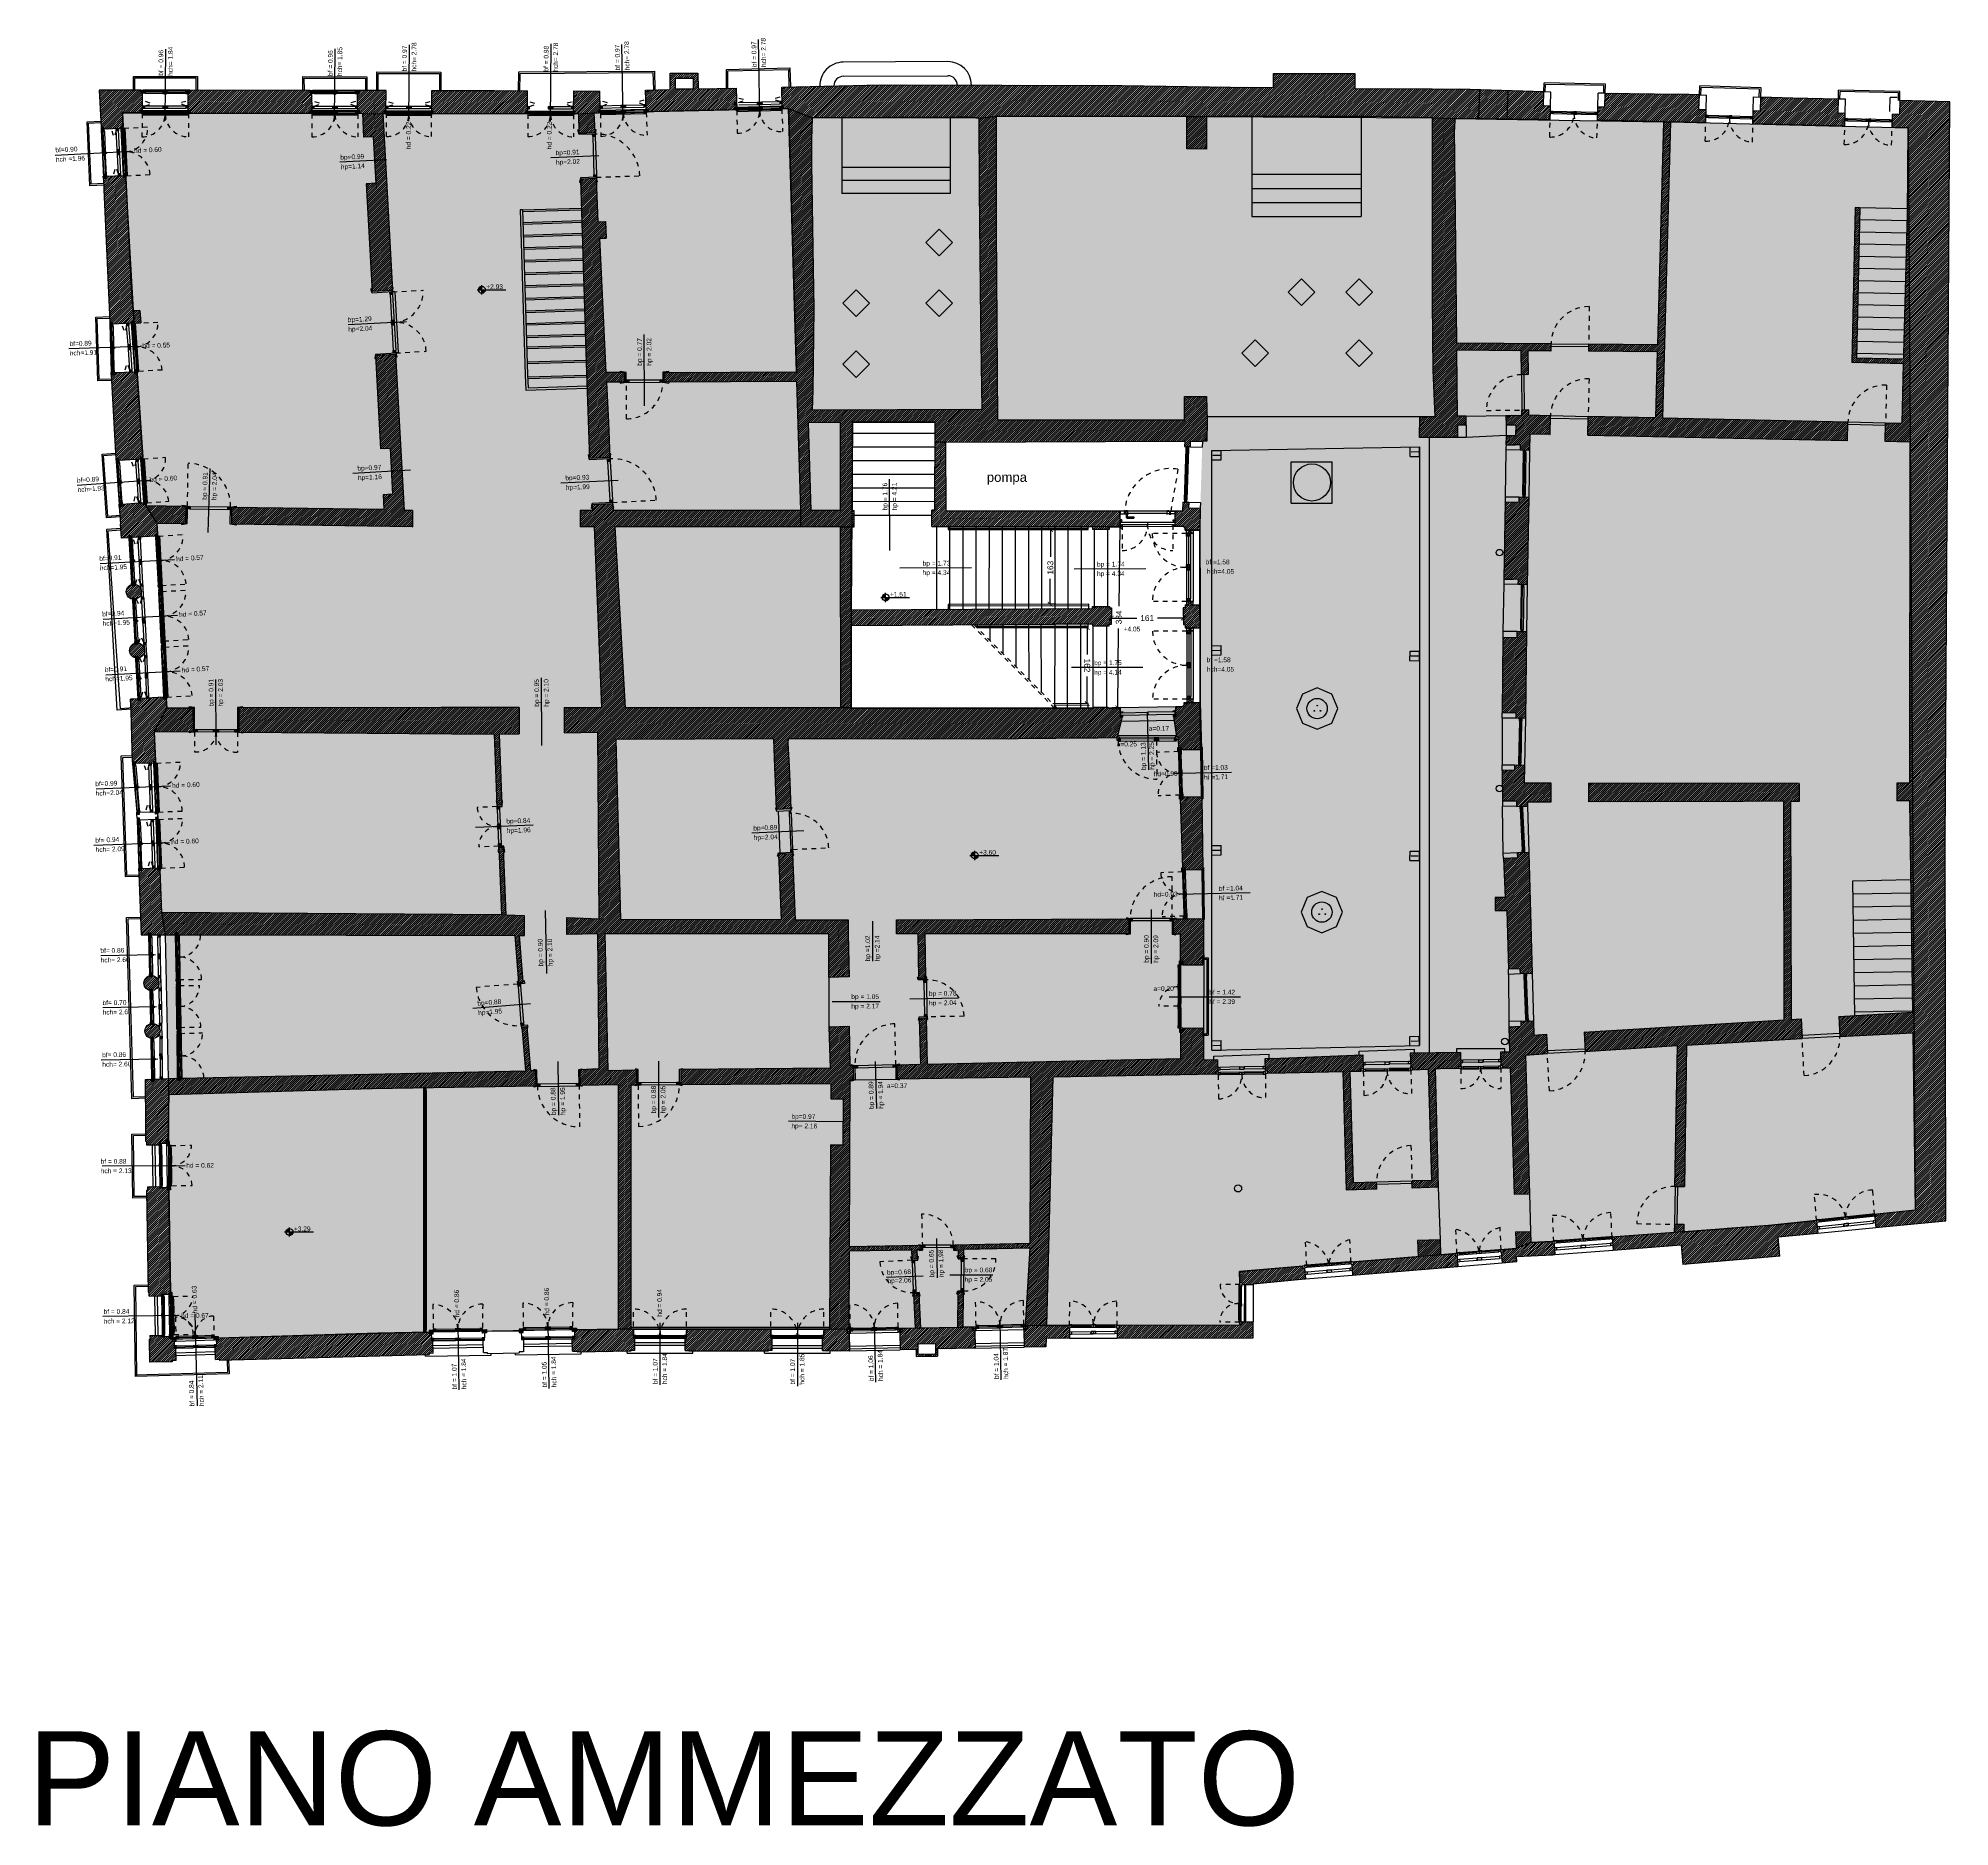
# Model space of a CAD drawing. Header units: millimetres. Extents: x -69 to 235, y 2 to 992.
# Drawn here: x 9.96 to 50.52, y 470.61 to 508.57 of the extents above; entities that cross this region are included whole.
import ezdxf
from ezdxf.enums import TextEntityAlignment as Align

# ---------------------------------------------------------------- set-up
doc = ezdxf.new("R2010")
doc.units = ezdxf.units.MM
doc.header["$LTSCALE"] = 0.01
doc.linetypes.add('HIDDEN2', pattern=[4.7625, 3.175, -1.5875])
for name, color, linetype in [('ob__L_grafica', 250, 'Continuous'), ('ob_A_linea_proiezione', 251, 'HIDDEN2'), ('ob_A_linea_v', 7, 'Continuous'), ('ob_A_linea_v2', 251, 'Continuous'), ('ob_A_muro', 1, 'Continuous'), ('ob_A_muro_r', 252, 'Continuous'), ('ob_A_Str_metallica', 5, 'Continuous'), ('ob_cornici corrette', 3, 'Continuous'), ('ob_Q 1_50', 250, 'Continuous'), ('ob_retino chiaro', 254, 'Continuous'), ('ob_serramento_s', 3, 'Continuous')]:
    doc.layers.add(name, color=color, linetype=linetype)
doc.styles.add('m 1_50', font='arial.ttf', dxfattribs={"height": 0.125})
doc.styles.add('STYLE1', font='arial.ttf')
doc.styles.add('Testo L', font='arial.ttf', dxfattribs={"height": 2.5})
doc.dimstyles.new('m 1_50 cm', dxfattribs={"dimtxt": 0.1, "dimasz": 0.1, "dimexe": 0.05, "dimexo": 0.05, "dimgap": 0.1, "dimtad": 0, "dimdec": 1, "dimlfac": 100, "dimrnd": 1, "dimdsep": 46, "dimtxsty": 'm 1_50', "dimblk": 'ARCHTICK', "dimcen": 0.2, "dimadec": 0, "dimazin": 0, "dimtfac": 1, "dimtdec": 1, "dimtofl": 0, "dimtmove": 0, "dimatfit": 3, "dimldrblk": 'DOT', "dimfxl": 0.15, "dimfxlon": 1, "dimtolj": 1, "dimtzin": 0, "dimarcsym": 0})

# ---------------------------------------------------------------- blocks, each defined once
blk = doc.blocks.new('hhh-flat-1-flat-1-flat-1-flat-1')
at = {"layer": 'ob_Q 1_50'}
for p, q in [((0.227, 5.708), (0.84, 5.708)), ((0.257, 5.715), (0.324, 5.781)), ((0.259, 5.708), (0.33, 5.779)), ((0.259, 5.725), (0.313, 5.779)), ((0.264, 5.739), (0.299, 5.775)), ((0.268, 5.708), (0.33, 5.77)), ((0.277, 5.708), (0.33, 5.761)), ((0.286, 5.708), (0.33, 5.752)), ((0.295, 5.708), (0.33, 5.744)), ((0.303, 5.708), (0.33, 5.735)), ((0.312, 5.708), (0.33, 5.726)), ((0.321, 5.708), (0.33, 5.717)), ((0.33, 5.61), (0.33, 5.806)), ((0.33, 5.638), (0.401, 5.708)), ((0.33, 5.646), (0.392, 5.708)), ((0.33, 5.655), (0.383, 5.708)), ((0.33, 5.664), (0.374, 5.708)), ((0.33, 5.673), (0.365, 5.708)), ((0.33, 5.682), (0.356, 5.708)), ((0.33, 5.691), (0.348, 5.708)), ((0.33, 5.699), (0.339, 5.708)), ((0.33, 5.708), (0.33, 5.708)), ((0.336, 5.635), (0.404, 5.702)), ((0.347, 5.636), (0.402, 5.692)), ((0.359, 5.64), (0.398, 5.679))]:
    blk.add_line(p, q, dxfattribs=at)
blk.add_circle((0.33, 5.708), 0.0735, dxfattribs=at)
blk = doc.blocks.new('_ARCHTICK')
at = {"color": 0, "linetype": 'ByBlock', "const_width": 0.15}
blk.add_lwpolyline([(-0.5, -0.5), (0.5, 0.5)], dxfattribs=at)
blk = doc.blocks.new('*D299')
at = {"layer": 'Defpoints', "color": 0, "transparency": 16777216}
for p in [(32.795, 498.2), (32.753, 494.363), (32.864, 494.361)]:
    blk.add_point(p, dxfattribs=at)
at = {"layer": 'ob_Q 1_50', "color": 0, "lineweight": -2, "transparency": 16777216}
for p, q in [((32.845, 498.2), (32.956, 498.198)), ((32.906, 498.199), (32.888, 496.518)), ((32.864, 494.361), (32.882, 496.042)), ((32.803, 494.362), (32.914, 494.361))]:
    blk.add_line(p, q, dxfattribs=at)
at = {"layer": 'ob_Q 1_50', "color": 0, "lineweight": -2, "transparency": 16777216, "xscale": 0.1, "yscale": 0.1, "zscale": 0.1}
for p, rotation in [((32.906, 498.199), 89.3652760796724), ((32.864, 494.361), 269.3652760796724)]:
    blk.add_blockref('_ARCHTICK', p, dxfattribs=dict(at, rotation=rotation))
at = {"layer": 'ob_Q 1_50', "color": 0, "transparency": 16777216, "insert": (32.885, 496.28), "char_height": 0.125, "attachment_point": 5, "rotation": 89.3653, "style": 'm 1_50'}
blk.add_mtext('\\A1;384', dxfattribs=at)
blk = doc.blocks.new('_Dot')
at = {"color": 0, "linetype": 'ByBlock', "lineweight": -2}
blk.add_line((-0.5, 0), (-1, 0), dxfattribs=at)
at = {"color": 0, "linetype": 'ByBlock', "const_width": 0.5}
blk.add_lwpolyline([(-0.25, 0, 1), (0.25, 0, 1)], format="xyb", close=True, dxfattribs=at)
blk = doc.blocks.new('*D300')
at = {"layer": 'Defpoints', "color": 0, "transparency": 16777216}
for p in [(32.724, 496.303), (34.252, 496.303), (34.252, 496.264)]:
    blk.add_point(p, dxfattribs=at)
at = {"layer": 'ob_Q 1_50', "color": 0, "lineweight": -2, "transparency": 16777216}
for p, q in [((32.724, 496.264), (32.724, 496.214)), ((32.724, 496.264), (33.268, 496.264)), ((34.252, 496.264), (33.708, 496.264)), ((34.252, 496.264), (34.252, 496.214))]:
    blk.add_line(p, q, dxfattribs=at)
at = {"layer": 'ob_Q 1_50', "color": 0, "lineweight": -2, "transparency": 16777216, "xscale": 0.1, "yscale": 0.1, "zscale": 0.1, "rotation": 180}
blk.add_blockref('_ARCHTICK', (32.724, 496.264), dxfattribs=at)
at = {"layer": 'ob_Q 1_50', "color": 0, "lineweight": -2, "transparency": 16777216, "xscale": 0.1, "yscale": 0.1, "zscale": 0.1}
blk.add_blockref('_ARCHTICK', (34.252, 496.264), dxfattribs=at)
at = {"layer": 'ob_Q 1_50', "color": 0, "transparency": 16777216, "insert": (33.488, 496.264), "char_height": 0.125, "attachment_point": 5, "style": 'm 1_50'}
blk.add_mtext('\\A1;161', dxfattribs=at)
blk = doc.blocks.new('*D302')
at = {"layer": 'Defpoints', "color": 0, "transparency": 16777216}
for p in [(31.437, 498.147), (31.607, 498.146), (31.599, 496.558)]:
    blk.add_point(p, dxfattribs=at)
at = {"layer": 'ob_Q 1_50', "color": 0, "lineweight": -2, "transparency": 16777216}
for p, q in [((31.557, 498.147), (31.387, 498.148)), ((31.437, 498.147), (31.434, 497.567)), ((31.428, 496.559), (31.431, 497.101)), ((31.549, 496.558), (31.378, 496.559))]:
    blk.add_line(p, q, dxfattribs=at)
at = {"layer": 'ob_Q 1_50', "color": 0, "lineweight": -2, "transparency": 16777216, "xscale": 0.1, "yscale": 0.1, "zscale": 0.1}
for p, rotation in [((31.437, 498.147), 89.70448053775517), ((31.428, 496.559), 269.7044805377552)]:
    blk.add_blockref('_ARCHTICK', p, dxfattribs=dict(at, rotation=rotation))
at = {"layer": 'ob_Q 1_50', "color": 0, "transparency": 16777216, "insert": (31.432, 497.334), "char_height": 0.125, "attachment_point": 5, "rotation": 89.7045, "style": 'm 1_50'}
blk.add_mtext('\\A1;163', dxfattribs=at)
blk = doc.blocks.new('*D303')
at = {"layer": 'Defpoints', "color": 0, "transparency": 16777216}
for p in [(32.215, 496.066), (32.238, 496.066), (32.238, 494.45)]:
    blk.add_point(p, dxfattribs=at)
at = {"layer": 'ob_Q 1_50', "color": 0, "lineweight": -2, "transparency": 16777216}
for p, q in [((32.215, 496.066), (32.165, 496.066)), ((32.215, 496.066), (32.215, 495.49)), ((32.216, 494.45), (32.215, 495.026)), ((32.216, 494.45), (32.166, 494.45))]:
    blk.add_line(p, q, dxfattribs=at)
at = {"layer": 'ob_Q 1_50', "color": 0, "lineweight": -2, "transparency": 16777216, "xscale": 0.1, "yscale": 0.1, "zscale": 0.1}
for p, rotation in [((32.215, 496.066), 90.02527764713462), ((32.216, 494.45), 270.0252776471346)]:
    blk.add_blockref('_ARCHTICK', p, dxfattribs=dict(at, rotation=rotation))
at = {"layer": 'ob_Q 1_50', "color": 0, "transparency": 16777216, "insert": (32.215, 495.258), "char_height": 0.125, "attachment_point": 5, "rotation": 270.0253, "style": 'm 1_50'}
blk.add_mtext('\\A1;162', dxfattribs=at)

msp = doc.modelspace()

# ---------------------------------------------------------------- hatches: boundary and pattern name
at = {"layer": 'ob_A_muro_r'}
h = msp.add_hatch(dxfattribs=at)
h.set_pattern_fill('ANSI31', color=256, scale=0.01)
h.paths.add_polyline_path([(12.1307, 507.4688), (12.1818, 507.4688), (12.1818, 507.4538), (12.221, 507.4536), (12.2222, 507.4547), (12.2218, 507.4032), (12.2215, 507.4036), (12.1718, 507.4039), (12.1694, 507.0353), (12.1704, 507.0353), (12.1704, 507.0203), (12.2107, 507.0201), (12.2104, 506.9697), (12.21, 506.9701), (12.1604, 506.9704), (12.1605, 506.9854), (12.1194, 506.9857), (11.7456, 506.9862), (11.7595, 506.7012), (11.7615, 506.6612), (11.7764, 506.6621), (11.7794, 506.6122), (11.7295, 506.6093), (11.7271, 506.6495), (11.713, 506.6488), (11.7122, 506.6479), (11.7116, 506.6588), (11.6601, 506.6562), (11.66, 506.6561), (11.6622, 506.613), (11.6361, 506.6333), (11.6123, 506.6104), (11.6101, 506.6534), (11.6098, 506.6537), (11.3582, 506.641), (11.3609, 506.5909), (11.3606, 506.5911), (11.3114, 506.5884), (11.311, 506.5879), (11.3088, 506.6286), (11.2938, 506.6279), (11.2915, 506.6769), (11.252, 507.4701), (12.1307, 507.469)])
h = msp.add_hatch(dxfattribs=at)
h.set_pattern_fill('ANSI31', color=256, scale=0.01)
h.paths.add_polyline_path([(13.1834, 506.9839), (15.7214, 506.9806), (15.7214, 507.0302), (15.7694, 507.0302), (15.7647, 507.3986), (15.7648, 507.4136), (15.7263, 507.4139), (15.7238, 507.4139), (15.7236, 507.4637), (13.1723, 507.4672), (13.1724, 507.417), (13.1323, 507.417), (13.1325, 507.402), (13.1315, 507.402), (13.1337, 507.0338), (13.1834, 507.0338)])
h = msp.add_hatch(dxfattribs=at)
h.set_pattern_fill('ANSI31', color=256, scale=0.01)
h.paths.add_polyline_path([(20.3816, 507.1249), (20.3587, 507.1), (20.3816, 507.0749), (20.3357, 507.0749), (20.3357, 507.0749), (20.3353, 507.023), (20.3563, 507.023), (20.3563, 506.972), (20.3553, 506.973), (20.3053, 506.9734), (19.6903, 506.9778), (18.5544, 506.9756), (18.3376, 506.9759), (18.3376, 506.9747), (18.3369, 506.9755), (18.2976, 506.9754), (18.2977, 506.9605), (18.2477, 506.9601), (18.2473, 507.0101), (18.2876, 507.0104), (18.2875, 507.0245), (18.2867, 507.0254), (18.3085, 507.0254), (18.3086, 507.077), (18.2656, 507.077), (18.2871, 507.102), (18.2655, 507.127), (18.3085, 507.127), (18.3087, 507.1273), (18.3094, 507.4596), (18.4929, 507.4594), (19.6289, 507.4616), (20.3388, 507.4565), (20.3361, 507.1249)])
h.paths.add_polyline_path([(21.875, 507.446), (21.3188, 507.4533), (21.3161, 507.1218), (21.3164, 507.1218), (21.3161, 507.1215), (21.3153, 507.0199), (21.3511, 507.0199), (21.3523, 507.0211), (21.3523, 506.9699), (21.4172, 506.9709), (21.4302, 506.558), (21.7745, 506.5686), (21.7543, 506.9847), (21.8443, 506.9879), (21.8428, 507.0375), (21.8822, 507.0385)])
h.paths.add_polyline_path([(17.3354, 507.4612), (16.7701, 507.462), (16.7175, 507.4093), (16.7301, 507.3969), (16.7312, 507.1303), (16.7316, 507.1303), (16.7312, 507.1298), (16.7314, 507.0805), (16.7316, 507.0803), (16.7314, 507.0803), (16.7316, 507.0286), (16.7787, 507.0287), (16.7788, 506.9787), (16.8335, 506.9774), (16.8611, 506.4697), (17.0625, 506.4807), (17.1163, 505.4921), (16.915, 505.4812), (17.0396, 503.1931), (17.4713, 503.2167), (17.2664, 506.9776), (17.3043, 506.9777), (17.3041, 507.0274), (17.3345, 507.0274)])
h = msp.add_hatch(dxfattribs=at)
h.set_pattern_fill('ANSI31', color=256, scale=0.01)
h.paths.add_polyline_path([(22.81, 507.1112), (22.8309, 507.1367), (22.8087, 507.1611), (22.8516, 507.1623), (22.8427, 507.4694), (23.368, 507.4823), (23.3664, 507.8291), (23.9557, 507.8289), (23.9579, 507.4959), (24.7639, 507.5134), (24.7764, 507.0549), (23.9561, 507.0372), (22.898, 507.0121), (22.8467, 507.0107), (22.848, 507.012), (22.8467, 507.0599), (22.8458, 507.0607), (22.8546, 507.0609), (22.8531, 507.1123)])
h.paths.add_polyline_path([(23.476, 507.4891), (23.476, 507.7271), (23.8544, 507.7271), (23.8544, 507.4891)], flags=16)
h = msp.add_hatch(dxfattribs=at)
h.set_pattern_fill('ANSI31', color=256, scale=0.01)
h.paths.add_polyline_path([(30.2849, 504.5469), (30.2803, 506.9175), (34.3287, 506.9136), (34.3289, 506.2252), (34.7564, 506.2165), (34.7526, 506.9132), (38.1024, 506.91), (39.5387, 506.8813), (39.5442, 502.9875), (39.5529, 501.5296), (39.5993, 500.5433), (39.2712, 500.5267), (39.2672, 500.0974), (39.7246, 500.0962), (40.0747, 500.0974), (40.0721, 500.3609), (40.2584, 500.3595), (40.2554, 500.5535), (40.0702, 500.5506), (40.0563, 501.9506), (41.4224, 501.939), (41.4275, 501.43), (41.5775, 501.4315), (41.5724, 501.9377), (42.0576, 501.9336), (42.0589, 502.0836), (42.058, 502.0836), (40.0548, 502.1006), (40.0275, 504.846), (40.0098, 506.6325), (40.017, 506.8776), (40.5265, 506.8705), (40.547, 507.4771), (40.1158, 507.4917), (39.5326, 507.4958), (37.8969, 507.5072), (37.8969, 507.8222), (36.1651, 507.8222), (36.1651, 507.5222), (35.7227, 507.5281), (32.9599, 507.5655), (27.8509, 507.5806), (25.7337, 507.5349), (25.7384, 507.1287), (25.7722, 507.1296), (25.7735, 507.08), (25.7737, 507.0798), (25.8735, 507.0788), (26.0439, 501.4904), (23.2381, 501.4788), (23.239, 501.2735), (26.0495, 501.2851), (26.1307, 498.5451), (26.1307, 498.202), (26.9823, 498.202), (27.2064, 498.202), (27.2721, 498.2008), (27.2699, 498.5452), (27.2366, 498.5451), (27.2312, 500.4214), (28.988, 500.422), (28.9867, 499.9992), (29.2148, 500), (34.283, 500.0188), (34.2793, 499.9065), (34.4052, 499.9026), (34.4089, 500.0226), (34.6587, 500.0148), (34.6587, 500.0199), (34.7555, 500.0198), (34.7595, 500.449), (34.7495, 500.9708), (34.2821, 500.9686), (34.2816, 500.4733), (30.3142, 500.4739)])
h.paths.add_polyline_path([(29.9834, 500.6968), (26.3813, 500.6861), (26.3946, 501.1004), (26.4171, 502.8344), (26.3985, 503.6753), (26.3672, 505.9025), (26.3617, 506.4244), (26.3786, 506.8855), (29.4359, 506.8993), (29.643, 506.9018), (29.9229, 506.8766), (29.9263, 505.3492), (29.9584, 502.5788)], flags=16)
h.paths.add_polyline_path([(26.9812, 500.4205), (26.9823, 498.5451), (26.3498, 498.5451), (26.2951, 500.4133)], flags=16)
h = msp.add_hatch(dxfattribs=at)
h.set_pattern_fill('ANSI31', color=256, scale=0.01)
h.paths.add_polyline_path([(42.0942, 507.0245), (42.0686, 507.0002), (42.0929, 506.9746), (42.0431, 506.9759), (42.04, 506.849), (41.8194, 506.8526), (41.1265, 506.8622), (41.1467, 507.4568), (41.9042, 507.4311), (41.8971, 507.1424), (42.047, 507.1387), (42.0443, 507.0259)])
h.paths.add_polyline_path([(41.1467, 507.4568), (40.547, 507.4771), (40.5265, 506.8705), (41.1265, 506.8622)])
h = msp.add_hatch(dxfattribs=at)
h.set_pattern_fill('ANSI31', color=256, scale=0.01)
h.paths.add_polyline_path([(45.3467, 507.0571), (45.1967, 507.0608), (45.2045, 507.3673), (44.7631, 507.3821), (43.2065, 507.4072), (43.1992, 507.1082), (43.0493, 507.1119), (43.0424, 506.8328), (44.4451, 506.7996), (44.3142, 502.0645), (42.8589, 502.0768), (42.8576, 501.9268), (44.31, 501.9145), (44.2713, 500.5149), (42.8458, 500.5442), (42.8367, 500.1435), (48.348, 500.0278), (48.357, 500.4285), (44.4215, 500.5178), (44.595, 506.7961), (45.3398, 506.7785)])
h = msp.add_hatch(dxfattribs=at)
h.set_pattern_fill('ANSI31', color=256, scale=0.01)
h.paths.add_polyline_path([(48.2976, 506.9841), (48.1477, 506.9878), (48.1546, 507.2798), (47.1842, 507.3013), (46.5063, 507.3239), (46.4989, 507.0265), (46.349, 507.0302), (46.3421, 506.7548), (48.2907, 506.704)])
h = msp.add_hatch(dxfattribs=at)
h.set_pattern_fill('ANSI31', color=256, scale=0.01)
h.paths.add_polyline_path([(50.518, 507.2244), (49.4572, 507.251), (49.4498, 506.9535), (49.2999, 506.9572), (49.2927, 506.6776), (49.6357, 506.67), (49.6221, 504.8303), (49.5446, 501.8764), (49.542, 501.7633), (48.5388, 501.7848), (48.6112, 504.9744), (48.5112, 504.9767), (48.4366, 501.6866), (49.5396, 501.6629), (49.5098, 500.4024), (49.1568, 500.4104), (49.1479, 500.0155), (49.6672, 500.0001), (49.6612, 492.7635), (49.3964, 492.7635), (49.3977, 492.3857), (49.6632, 492.3866), (49.7252, 487.9003), (48.1625, 487.8061), (48.1847, 487.3852), (49.7313, 487.4622), (49.7833, 483.6982), (48.9225, 483.6075), (48.9506, 483.3297), (50.4327, 483.4708), (50.4274, 487.8824), (50.423, 491.4532), (50.4412, 495.1409)])
h = msp.add_hatch(dxfattribs=at)
h.set_pattern_fill('ANSI31', color=256, scale=0.01)
h.paths.add_polyline_path([(11.8126, 505.6122), (11.7631, 505.6095), (11.7609, 505.6512), (11.4022, 505.6363), (11.3872, 505.6357), (11.3889, 505.5947), (11.3393, 505.5922), (11.3491, 505.3605), (11.4425, 503.3298), (11.4746, 502.5431), (11.5253, 502.5446), (11.5246, 502.5438), (11.5257, 502.5045), (11.5406, 502.5051), (11.829, 502.5172), (11.829, 502.5174), (11.8292, 502.5173), (11.8771, 502.5193), (11.8789, 502.5211), (11.879, 502.5194), (11.9305, 502.5215), (11.9278, 502.5597), (11.9266, 502.5608), (11.9783, 502.5644), (11.9776, 502.5637), (11.9804, 502.5244), (11.9964, 502.5257), (11.9955, 502.5247), (12.1304, 502.5296), (12.1123, 502.7937), (11.9624, 502.7877), (11.922, 503.3789)])
h = msp.add_hatch(dxfattribs=at)
h.set_pattern_fill('ANSI31', color=256, scale=0.01)
h.paths.add_polyline_path([(21.8761, 504.3251), (22.006, 504.331), (21.99, 504.684), (21.8366, 504.6774), (21.8004, 505.592), (21.4604, 505.5815), (21.5874, 501.4705), (21.6551, 499.6521), (22.087, 499.6757), (22.0575, 500.4246), (22.0157, 501.2688), (22.4045, 501.2699), (22.4043, 501.4754), (22.0056, 501.4737)])
h = msp.add_hatch(dxfattribs=at)
h.set_pattern_fill('ANSI31', color=256, scale=0.01)
h.paths.add_polyline_path([(17.8951, 498.5451), (17.7257, 498.5451), (17.5451, 501.8617), (17.1134, 501.8381), (17.2215, 499.8542), (17.4228, 499.8652), (17.4758, 498.8936), (17.2744, 498.8826), (17.2911, 498.5751), (14.0661, 498.6213), (14.0608, 498.2569), (17.8951, 498.202)])
h = msp.add_hatch(dxfattribs=at)
h.set_pattern_fill('ANSI31', color=256, scale=0.01)
h.paths.add_polyline_path([(12.0534, 501.4529), (12.004, 501.4492), (12.0015, 501.4833), (11.5682, 501.4723), (11.5682, 501.4723), (11.5532, 501.4719), (11.5541, 501.4309), (11.5045, 501.4293), (11.6057, 499.6451), (11.6552, 499.6484), (11.6583, 499.6074), (11.6727, 499.6085), (11.6732, 499.6091), (11.6732, 499.6084), (12.1275, 499.6393), (12.1247, 499.6781), (12.1235, 499.6792), (12.1745, 499.6828)])
h = msp.add_hatch(dxfattribs=at)
h.set_pattern_fill('ANSI31', color=256, scale=0.01)
h.paths.add_polyline_path([(42.046, 500.5606), (41.586, 500.57), (41.5849, 500.6816), (41.4349, 500.6801), (41.436, 500.5718), (41.0987, 500.5665), (41.1064, 500.3595), (41.3085, 500.3562), (41.305, 500.1384), (41.1041, 500.1417), (41.1012, 499.9437), (41.3031, 499.9405), (41.4019, 499.9389), (41.399, 499.8289), (41.5999, 499.8243), (41.6061, 500.1694), (42.0369, 500.1603)])
h.paths.add_polyline_path([(41.5831, 498.8269), (41.3821, 498.8289), (41.3806, 498.7189), (41.0806, 498.7237), (41.0553, 497.092), (41.2572, 497.0888), (41.356, 497.0872), (41.3528, 496.9772), (41.5537, 496.9726)])
h.paths.add_polyline_path([(41.5374, 495.9753), (41.3374, 495.9772), (41.3353, 495.8461), (41.0354, 495.851), (41.0214, 494.2525), (41.313, 494.2482), (41.3119, 494.138), (41.5119, 494.1335)])
h = msp.add_hatch(dxfattribs=at)
h.set_pattern_fill('ANSI31', color=256, scale=0.01)
h.paths.add_polyline_path([(32.9054, 498.5391), (29.219, 498.5448), (29.2151, 500), (28.9867, 499.9992), (28.9822, 498.5535), (28.9212, 498.5523), (28.919, 498.2079), (32.3304, 498.201), (32.3295, 498.1548), (32.6856, 498.1548), (32.6854, 498.2003), (32.9054, 498.1998)])
h = msp.add_hatch(dxfattribs=at)
h.set_pattern_fill('ANSI31', color=256, scale=0.01)
h.paths.add_polyline_path([(11.9463, 497.9736), (11.9492, 497.9248), (11.8993, 497.9219), (11.8969, 497.9621), (11.8819, 497.9613), (11.8814, 497.971), (11.7195, 497.962), (11.7027, 498.2622), (11.6768, 498.6313), (11.6732, 498.6823), (11.6882, 498.6833), (11.6857, 498.7224), (11.6844, 498.7235), (11.7359, 498.7268), (11.7355, 498.7264), (11.7387, 498.6768), (12.0892, 498.7015), (12.0896, 498.7019), (12.0863, 498.7484), (12.1128, 498.7269), (12.1362, 498.752), (12.1395, 498.7051), (12.1396, 498.705), (12.1911, 498.7087), (12.1906, 498.7161), (12.2056, 498.7171), (12.203, 498.7574), (12.2533, 498.7606), (12.2529, 498.7602), (12.2561, 498.7107), (12.2411, 498.7097), (12.2437, 498.6687), (12.2454, 498.6474), (13.0011, 498.6366), (13.0014, 498.6566), (13.1235, 498.6369), (13.1773, 498.6361), (13.177, 498.5817), (13.1226, 498.5823), (13.1208, 498.4643), (13.1177, 498.2696), (12.9956, 498.2522), (12.9959, 498.2722), (12.4809, 498.2797), (12.4929, 498.0454), (12.495, 498.0054), (12.5099, 498.0063), (12.5128, 497.9563), (12.4629, 497.9534), (12.4605, 497.9936), (12.4455, 497.9929), (12.445, 498.0026), (12.1231, 497.9846), (12.1255, 497.9416), (12.0993, 497.9617), (12.0756, 497.9388), (12.0732, 497.9818), (11.9473, 497.9747)])
h = msp.add_hatch(dxfattribs=at)
h.set_pattern_fill('ANSI31', color=256, scale=0.01)
h.paths.add_polyline_path([(26.1307, 498.5451), (22.1535, 498.5451), (22.1452, 498.6888), (21.7087, 498.6656), (21.7151, 498.5451), (21.4551, 498.5451), (21.4551, 498.202), (21.7593, 498.202), (21.9122, 494.365), (21.1162, 494.3648), (21.1168, 493.8316), (21.827, 493.8471), (21.8614, 489.8838), (21.1693, 489.9104), (21.1733, 489.5471), (21.8253, 489.5656), (21.8523, 486.7065), (21.4552, 486.6876), (21.4627, 486.3475), (22.2652, 486.3606), (22.2652, 481.1726), (21.3759, 481.1585), (21.3766, 481.1236), (21.3341, 481.1227), (21.3357, 481.0207), (21.3365, 480.9707), (21.2865, 480.9699), (21.2904, 480.7079), (21.3919, 480.7096), (21.3923, 480.6853), (22.5336, 480.7036), (22.5336, 480.7236), (22.6152, 480.7236), (22.6155, 480.9856), (22.5855, 480.9856), (22.5855, 481.0356), (22.5855, 481.1726), (22.528, 481.1726), (22.528, 486.3606), (22.6555, 486.3618), (22.6559, 486.6768), (22.0445, 486.6661), (21.9789, 489.5616), (26.732, 489.5616), (26.732, 488.6387), (27.1648, 488.6532), (27.1457, 489.5616), (27.1457, 489.8627), (26.0257, 489.8595), (25.966, 491.2642), (25.6635, 491.2513), (25.7226, 489.8595), (22.3097, 489.8665), (22.2148, 493.6903), (25.5623, 493.7007), (25.5852, 493.1025, 0.0001712), (25.5852, 493.1023), (25.5997, 492.7803), (25.6232, 492.2005), (25.9256, 492.2133), (25.9022, 492.7932), (25.8877, 493.116), (25.8656, 493.6135), (25.8683, 493.7016), (26.9009, 493.7025), (28.6181, 493.6969), (30.2153, 493.705), (30.5454, 493.6987), (30.9535, 493.7124), (31.2615, 493.7089), (31.5502, 493.7127), (31.8296, 493.7149), (32.1851, 493.7159), (32.4329, 493.7194), (32.842, 493.7236), (32.842, 493.7356), (32.857, 493.7356), (32.9104, 493.9328), (32.9421, 494.0782), (32.9594, 494.1593), (32.9194, 494.1593), (32.9194, 494.2043), (32.9178, 494.3645), (32.7528, 494.3627), (32.753, 494.3527), (32.653, 494.3516), (32.6527, 494.3716), (32.3478, 494.3685), (32.3479, 494.3535), (27.2038, 494.357), (26.9848, 494.3572), (22.4113, 494.3603), (22.19, 498.202), (26.1307, 498.202)])
h = msp.add_hatch(dxfattribs=at)
h.set_pattern_fill('ANSI31', color=256, scale=0.01)
h.paths.add_polyline_path([(29.8278, 481.1438), (29.7828, 481.1431), (29.7818, 481.2181), (29.5813, 481.214), (29.5884, 481.9534), (29.4685, 481.9548), (29.4613, 481.2115), (28.6844, 481.1951), (28.6505, 481.9287), (28.5307, 481.9231), (28.5645, 481.1926), (28.2791, 481.1866), (28.2803, 481.1116), (28.2354, 481.1109), (28.2435, 480.7365), (28.5844, 480.7437), (28.5844, 480.5937), (29.0407, 480.602), (29.0396, 480.7532), (29.8357, 480.77)])
h.paths.add_polyline_path([(29.0014, 480.8653), (28.9994, 480.6477), (28.6242, 480.6428), (28.6229, 480.8571)], flags=16)
h.paths.add_polyline_path([(31.4858, 486.524), (34.9499, 486.5819), (34.9487, 486.6319), (34.9891, 486.6328), (34.9822, 486.8939), (34.6812, 486.8863), (34.6812, 487.3817), (34.6712, 487.3817), (34.6712, 487.5665), (34.2432, 487.565), (34.2429, 487.48), (34.1914, 487.4802), (34.1933, 486.9202), (28.8241, 486.7991), (28.8079, 487.7711), (28.6502, 487.768), (28.6739, 486.7958), (28.1825, 486.7847), (28.1858, 486.4821), (31.0107, 486.523), (30.9961, 482.9945), (29.4047, 482.954), (29.4064, 482.8533), (29.4773, 482.8564), (29.4758, 482.6966), (29.5956, 482.6955), (29.5972, 482.8616), (30.9956, 482.8933), (30.9013, 481.2419), (30.9468, 481.2425), (30.9478, 481.1675), (30.8728, 481.1666), (30.8805, 480.792), (31.3382, 480.8016), (31.3427, 480.9764), (31.8403, 480.9796), (31.8381, 481.199), (31.8001, 481.1992), (31.8003, 481.2537), (31.3499, 481.2536)])
h.paths.add_polyline_path([(27.1639, 482.8318), (28.4876, 482.8532), (28.4963, 482.6643), (28.6161, 482.6699), (28.6076, 482.8551), (28.6879, 482.8564), (28.6862, 482.9564), (27.1644, 482.931), (27.1812, 486.4595), (27.2626, 486.4614), (27.2558, 486.764), (27.1743, 486.7626), (27.1609, 487.6048), (26.732, 487.5926), (26.762, 486.7117), (23.5922, 486.6839), (23.5925, 486.3688), (26.7729, 486.39), (26.7713, 486.062), (27.0391, 486.062), (27.0307, 485.0859), (26.7667, 485.0859), (26.748, 481.1726), (26.628, 481.1726), (26.628, 481.0356), (26.628, 480.9856), (26.598, 480.9856), (26.5976, 480.7236), (26.6792, 480.7236), (26.6792, 480.7036), (27.1682, 480.7139), (27.1603, 481.0876), (27.1153, 481.087), (27.1142, 481.162), (27.159, 481.1626)])
h.paths.add_polyline_path([(33.0972, 489.8801), (28.1707, 489.8627), (28.1707, 489.5616), (28.6205, 489.5616), (28.6363, 488.6156), (28.7938, 488.6179), (28.7781, 489.5616), (33.0975, 489.5616)])
h.paths.add_polyline_path([(34.6795, 489.8903), (34.3299, 489.8852), (34.2599, 489.8828), (34.2599, 489.8832), (34.0456, 489.8826), (34.0458, 489.5616), (34.1844, 489.5616), (34.1868, 488.9902), (34.2413, 488.9904), (34.2416, 488.9054), (34.6713, 488.9067), (34.6712, 489.0917), (34.6812, 489.0917)])
h.paths.add_polyline_path([(34.65, 492.472), (34.2418, 492.4662), (34.2433, 492.4237), (34.1875, 492.4218), (34.2373, 490.9619), (34.2931, 490.9638), (34.2945, 490.9229), (34.6677, 490.9267)])
h.paths.add_polyline_path([(34.6133, 494.4745), (34.2726, 494.4743), (34.2726, 494.4132), (34.2527, 494.4132), (34.2526, 494.3875), (34.0926, 494.3859), (34.0941, 494.2248), (34.0941, 494.1798), (34.0491, 494.1798), (34.0956, 493.8455), (34.1119, 493.7479), (34.1419, 493.7482), (34.143, 493.6882), (34.151, 493.5164), (34.206, 493.5183), (34.2074, 493.4758), (34.6154, 493.4817)])
h.paths.add_polyline_path([(34.6091, 496.5496), (34.2899, 496.5496), (34.2899, 496.4813), (34.2489, 496.4815), (34.2551, 496.1254), (34.2899, 496.1257), (34.2899, 496.0547), (34.6101, 496.0547)])
h.paths.add_polyline_path([(34.6148, 498.5955), (34.3649, 498.6033), (34.3686, 498.7232), (34.2452, 498.727), (34.2344, 498.5385), (34.0801, 498.5386), (34.0803, 498.3409), (34.0809, 498.3014), (34.0803, 498.2954), (34.0803, 498.2112), (34.27, 498.2072), (34.27, 498.1909), (34.2899, 498.1909), (34.2899, 498.1325), (34.6058, 498.1325)])
h = msp.add_hatch(dxfattribs=at)
h.set_pattern_fill('ANSI31', color=256, scale=0.01)
h.paths.add_polyline_path([(27.2061, 498.1808), (27.205, 496.4409), (32.3303, 496.4701), (32.3295, 496.5112), (32.6856, 496.5112), (32.6855, 496.4813), (32.7267, 496.4815), (32.7205, 496.1254), (32.6795, 496.1261), (32.6791, 496.0971), (32.3295, 496.0971), (32.3303, 496.1381), (31.5286, 496.1327), (27.2049, 496.1095), (27.2038, 494.357), (26.9848, 494.3572), (26.9823, 498.202), (27.2067, 498.202)])
h = msp.add_hatch(dxfattribs=at)
h.set_pattern_fill('ANSI31', color=256, scale=0.01)
h.paths.add_polyline_path([(11.9868, 496.9851), (11.9883, 496.9601), (11.9384, 496.9571), (11.9371, 496.9783, 0.3306674), (11.8231, 496.8247, 0.3586288), (11.9527, 496.6673), (11.9516, 496.688), (12.0015, 496.6906), (12.0028, 496.6655, 0.3792587), (12.1439, 496.8247, 0.4082138)])
h.paths.add_polyline_path([(12.0552, 495.7366), (12.0568, 495.7117), (12.0068, 495.7087), (12.0056, 495.7293, 0.3278461), (11.8932, 495.5762, 0.3563434), (12.0214, 495.4191), (12.0204, 495.4393), (12.0703, 495.4419), (12.0716, 495.4168, 0.3815118), (12.2139, 495.5762, 0.4111109)])
h.paths.add_polyline_path([(13.2396, 494.3624), (12.6822, 494.3622), (12.674, 494.5467), (12.6244, 494.5437), (12.622, 494.5839), (12.3054, 494.5661), (12.3054, 494.566), (12.3053, 494.5661), (12.1346, 494.5565), (12.1346, 494.5565), (12.1197, 494.5557), (12.1222, 494.5157), (12.0723, 494.5127), (12.0698, 494.5529), (11.9109, 494.544), (11.9254, 494.2845), (11.9532, 493.2103), (12.0036, 493.2149), (12.003, 493.2141), (12.0065, 493.1749), (12.0224, 493.1764), (12.0224, 493.1764), (12.4015, 493.1844), (12.3998, 493.2226), (12.3986, 493.2237), (12.4495, 493.2259), (12.4245, 493.8593), (13.2419, 493.8536)])
h.paths.add_polyline_path([(20.1602, 494.3645), (18.4983, 494.364), (14.214, 494.3627), (14.2145, 493.8444), (19.6356, 493.7991), (19.6947, 492.293), (19.7946, 492.297), (19.7355, 493.8031), (20.1608, 493.8106)])
h = msp.add_hatch(dxfattribs=at)
h.set_pattern_fill('ANSI31', color=256, scale=0.01)
h.paths.add_polyline_path([(42.0619, 492.7643), (41.4867, 492.7643), (41.4923, 493.1388), (41.4173, 493.1395), (41.4173, 493.1393), (41.3923, 493.1397), (41.2923, 493.1407), (41.289, 493.0367), (41.0226, 493.0325), (41.0267, 492.3819), (41.3272, 492.3777), (41.3266, 492.2677), (41.5602, 492.2742), (41.5578, 492.36), (42.0623, 492.3617)])
h.paths.add_polyline_path([(41.5885, 491.2921), (41.3466, 491.2835), (41.35, 491.1733), (41.0512, 491.1619), (41.0872, 490.332), (40.8702, 490.338), (40.873, 490.0594), (41.1185, 490.0594), (41.1527, 488.8127), (41.3945, 488.8219), (41.3993, 488.7119), (41.4836, 488.7148), (41.4836, 488.7148), (41.5061, 488.7155), (41.656, 488.7205)])
h.paths.add_polyline_path([(41.9588, 487.432), (41.6944, 487.4161), (41.6823, 487.7204), (41.4148, 487.7109), (41.4187, 487.6018), (41.1634, 487.5927), (41.1769, 487.0511), (40.9874, 487.0506), (40.9921, 486.7683), (41.031, 486.7692), (41.0322, 486.7194), (41.1876, 486.7217), (41.2746, 484.0351), (41.5976, 484.0475), (41.5137, 486.9906), (41.9803, 487.0255)])
h.paths.add_polyline_path([(42.12, 482.9847), (42.0809, 482.9813), (42.0766, 483.0311), (41.6272, 483.0107), (41.6204, 483.2478), (41.3052, 483.2357), (41.3171, 482.8837), (41.0376, 482.8609), (41.0417, 482.8092), (41.0013, 482.8059), (41.0172, 482.5813), (41.3318, 482.607), (41.326, 482.7168), (42.0936, 482.7516), (42.1363, 482.7548)])
h = msp.add_hatch(dxfattribs=at)
h.set_pattern_fill('ANSI31', color=256, scale=0.01)
h.paths.add_polyline_path([(47.3224, 492.7534), (42.8619, 492.7642), (42.8623, 492.3643), (46.1415, 492.375), (46.9908, 492.3769), (46.9998, 487.7359), (46.0006, 487.6757), (42.7574, 487.4802), (42.7791, 487.0694), (44.7346, 487.1913), (44.6774, 484.2005), (44.8902, 484.2005), (44.9348, 487.2038), (47.3859, 487.3422), (47.364, 487.7579), (47.1498, 487.745), (47.1408, 492.3753), (47.3236, 492.3756)])
h = msp.add_hatch(dxfattribs=at)
h.set_pattern_fill('ANSI31', color=256, scale=0.01)
h.paths.add_polyline_path([(12.1383, 489.5405), (12.2979, 489.5402), (12.2972, 489.5793), (12.3472, 489.5802), (12.3478, 489.5401), (12.363, 489.5405), (12.8623, 489.5395), (12.8615, 489.5816), (12.9115, 489.5825), (12.9122, 489.5412), (20.0695, 489.5257), (20.1492, 488.5306), (20.2489, 488.5386), (20.1692, 489.5254), (20.2744, 489.5277), (20.2725, 489.945), (19.8862, 489.9599), (19.8299, 491.3963), (19.7299, 491.3935), (19.786, 489.9638), (12.5782, 490.0164), (12.542, 490.9166), (12.4924, 490.9144), (12.4906, 490.9559), (12.1555, 490.9419), (12.1405, 490.9415), (12.1418, 490.9005), (12.0922, 490.8985), (12.094, 490.8417)])
h = msp.add_hatch(dxfattribs=at)
h.set_pattern_fill('ANSI31', color=256, scale=0.01)
edge = h.paths.add_edge_path()
edge.add_arc((12.3577, 488.5189), 0.1604, 0, 360)
h = msp.add_hatch(dxfattribs=at)
h.set_pattern_fill('ANSI31', color=256, scale=0.01)
edge = h.paths.add_edge_path()
edge.add_arc((12.3799, 487.5016), 0.1604, 0, 360)
h = msp.add_hatch(dxfattribs=at)
h.set_pattern_fill('ANSI31', color=256, scale=0.01)
h.paths.add_polyline_path([(20.5089, 486.6632), (20.5162, 486.3322), (17.0387, 486.2757), (12.7277, 486.1462), (12.7083, 485.1563), (12.6733, 485.1558), (12.6739, 485.1133), (12.5219, 485.1107), (12.5224, 485.0807), (12.2604, 485.0769), (12.2591, 485.1584), (12.2391, 485.1581), (12.2386, 485.4947), (12.2351, 486.4756), (12.3611, 486.4784), (12.3622, 486.4381), (12.4122, 486.4394), (12.4111, 486.4795), (12.9143, 486.4989), (12.9155, 486.4555), (12.9655, 486.4568), (12.9643, 486.4968), (13.0008, 486.4976), (20.3004, 486.6586), (20.2253, 487.5887), (20.2353, 487.5895), (20.3151, 487.5959), (20.325, 487.5967), (20.4006, 486.6608)])
h = msp.add_hatch(dxfattribs=at)
h.set_pattern_fill('ANSI31', color=256, scale=0.01)
h.paths.add_polyline_path([(40.1378, 487.0484), (39.0705, 487.0326), (39.0786, 486.7256), (39.1175, 486.7269), (39.1192, 486.6769), (39.4516, 486.6882), (39.5188, 484.3306), (39.1064, 484.3188), (39.1107, 484.1689), (39.6616, 484.1846), (39.6015, 486.6933), (39.7101, 486.6969), (40.1027, 486.7034), (40.1019, 486.7534), (40.1428, 486.7541)])
h.paths.add_polyline_path([(38.0623, 486.9974), (36.3196, 486.9278), (35.9906, 486.9195), (35.9976, 486.6522), (36.037, 486.6534), (36.0385, 486.6042), (36.4226, 486.6132), (37.6379, 486.6426), (37.7096, 484.129), (38.3609, 484.1522), (38.3567, 484.2974), (37.8553, 484.2831), (37.7879, 486.6462), (38.0306, 486.6521), (38.0293, 486.7021), (38.0701, 486.7031)])
h = msp.add_hatch(dxfattribs=at)
h.set_pattern_fill('ANSI31', color=256, scale=0.01)
h.paths.add_polyline_path([(12.725, 484.1318), (12.69, 484.1311), (12.6891, 484.1734), (12.5872, 484.1719), (12.5372, 484.1711), (12.5367, 484.2011), (12.2747, 484.1972), (12.276, 484.1156), (12.256, 484.1153), (12.2911, 481.9552), (12.3114, 481.9555), (12.3128, 481.874), (12.5747, 481.8778), (12.5742, 481.9078), (12.6242, 481.9086), (12.7262, 481.9104), (12.7256, 481.9529), (12.7606, 481.9534)])
h = msp.add_hatch(dxfattribs=at)
h.set_pattern_fill('ANSI31', color=256, scale=0.01)
h.paths.add_polyline_path([(46.8795, 483.1326), (47.7164, 483.2122), (47.6946, 483.4284), (47.6556, 483.4239), (47.6498, 483.4735), (46.6681, 483.3702), (45.7975, 483.3119), (44.8716, 483.242), (44.8774, 483.4005), (44.6744, 483.4005), (44.6713, 483.2269), (43.3927, 483.1304), (43.3966, 483.081), (43.3563, 483.0778), (43.3723, 482.8515), (44.8192, 482.9654), (44.8563, 482.5446), (46.9155, 482.7238)])
h = msp.add_hatch(dxfattribs=at)
h.set_pattern_fill('ANSI31', color=256, scale=0.01)
h.paths.add_polyline_path([(40.0643, 482.7313), (40.0251, 482.7279), (40.0208, 482.7778), (39.7139, 482.7528), (39.7048, 483.0719), (39.225, 483.0583), (39.2348, 482.7136), (37.8624, 482.6015), (37.8664, 482.5517), (37.8266, 482.5486), (37.845, 482.3223), (40.0803, 482.5048)])
h.paths.add_polyline_path([(36.8277, 482.4669), (36.7902, 482.4637), (36.786, 482.5135), (36.7379, 482.5097), (35.4498, 482.3957), (35.4538, 482.1606), (35.5038, 482.1607), (35.5039, 482.1205), (35.7397, 482.1205), (35.7397, 482.138), (36.7623, 482.2338), (36.8484, 482.2409)])
h.paths.add_polyline_path([(35.736, 481.331), (35.4997, 481.331), (35.499, 481.2805), (35.4649, 481.2809), (35.4652, 481.2554), (32.8904, 481.2543), (32.8898, 481.1973), (32.8501, 481.1977), (32.8502, 480.9832), (35.7344, 480.9922)])
h = msp.add_hatch(dxfattribs=at)
h.set_pattern_fill('ANSI31', color=256, scale=0.01)
h.paths.add_polyline_path([(18.3292, 480.9226), (18.2992, 480.9221), (18.2984, 480.9721), (18.2967, 481.0741), (18.2542, 481.0735), (18.2537, 481.1084), (17.1586, 481.0909), (13.7752, 480.9835), (13.7764, 480.9487), (13.7341, 480.9472), (13.7372, 480.8452), (13.7388, 480.7953), (13.7088, 480.7943), (13.7168, 480.5324), (13.7983, 480.535), (13.799, 480.515), (18.2517, 480.6393), (18.2514, 480.6593), (18.333, 480.6606)])
h = msp.add_hatch(dxfattribs=at)
h.set_pattern_fill('ANSI31', color=256, scale=0.01)
h.paths.add_polyline_path([(25.53, 480.9856), (25.5, 480.9856), (25.5, 481.0356), (25.5, 481.1726), (23.7135, 481.1726), (23.7135, 481.0356), (23.7135, 480.9856), (23.6835, 480.9856), (23.6832, 480.7236), (23.7648, 480.7236), (23.7648, 480.7036), (25.448, 480.7036), (25.448, 480.7236), (25.5296, 480.7236)])
h = msp.add_hatch(dxfattribs=at)
h.set_pattern_fill('ANSI31', color=256, scale=0.01)
h.paths.add_polyline_path([(12.8735, 480.7677), (12.8435, 480.7667), (12.8419, 480.8167), (12.8386, 480.9186), (12.7961, 480.9174), (12.7951, 480.9524), (12.777, 480.9518), (12.7766, 480.9729), (12.7417, 480.9722), (12.7408, 481.0145), (12.6388, 481.013), (12.5888, 481.0122), (12.5883, 481.0422), (12.3263, 481.0383), (12.3277, 480.9568), (12.3073, 480.9564), (12.3138, 480.4757), (12.8006, 480.4836), (12.7999, 480.5032), (12.8815, 480.5058)])
at = {"layer": 'ob_retino chiaro'}
h = msp.add_hatch(color=256, dxfattribs=at)
h.dxf.hatch_style = 1
h.paths.add_polyline_path([(11.7456, 506.9862), (16.8335, 506.9774), (21.4173, 506.9699), (21.7543, 506.9847), (25.8735, 507.0788), (26.3786, 506.8855), (29.783, 506.8892), (29.9229, 506.8766), (30.2803, 506.9175), (34.3287, 506.9079), (34.7526, 506.9069), (39.5387, 506.8813), (40.0167, 506.8671), (44.4451, 506.7996), (44.595, 506.7955), (49.6339, 506.6701), (49.7833, 483.6982), (46.6681, 483.3702), (44.8716, 483.2413), (42.0766, 483.0311), (41.6272, 483.0107), (41.3171, 482.8837), (39.7139, 482.7528), (37.8107, 482.5955), (35.4498, 482.3957), (35.4503, 481.2554), (31.3499, 481.2537), (30.9013, 481.2419), (29.5812, 481.2071), (27.159, 481.163), (26.748, 481.1726), (23.7135, 481.1726), (22.2652, 481.1726), (18.2537, 481.1084), (13.7752, 480.9835), (12.777, 480.9518), (12.7606, 481.9534), (12.725, 484.1318), (12.7277, 486.1462), (12.6557, 489.5399), (12.5782, 490.0164), (12.4245, 493.8593), (12.6822, 494.3622), (12.4809, 498.2797), (12.2454, 498.6474), (12.0534, 501.4529), (11.8126, 505.6122)])
h.paths.add_polyline_path([(27.2312, 500.4214), (27.205, 496.4409), (27.2037, 494.3477), (32.3355, 494.3535), (32.3479, 494.3537), (32.3478, 494.3685), (32.653, 494.3716), (32.653, 494.3516), (32.753, 494.3527), (32.7528, 494.3627), (32.9178, 494.3645), (34.0926, 494.3859), (34.2526, 494.3875), (34.2526, 494.4132), (34.2726, 494.4132), (34.2726, 494.4743), (34.6133, 494.4745), (34.6058, 498.1325), (34.6148, 498.5955), (34.6587, 500.0199), (28.9932, 500.0518), (28.988, 500.422)], flags=16)

# ---------------------------------------------------------------- linework, layer by layer
at = {"layer": 'ob_A_linea_proiezione'}
for p, q in [((12.2208, 507.1374), (12.3775, 507.1875)), ((12.2267, 507.2325), (12.3775, 507.1875)), ((13.0893, 507.2307), (12.9377, 507.1888)), ((13.0885, 507.1353), (12.9377, 507.1888)), ((15.8137, 507.1321), (15.9704, 507.1823)), ((15.8196, 507.2273), (15.9704, 507.1823)), ((16.687, 507.2256), (16.5353, 507.1836)), ((16.6862, 507.1302), (16.5353, 507.1836)), ((17.3841, 507.1293), (17.5408, 507.1794)), ((17.39, 507.2245), (17.5408, 507.1794)), ((18.2663, 507.2224), (18.1146, 507.1804)), ((18.2655, 507.127), (18.1146, 507.1804)), ((20.3827, 507.1249), (20.5395, 507.1747)), ((20.3888, 507.22), (20.5395, 507.1747)), ((21.2734, 507.2173), (21.1217, 507.1755)), ((21.2725, 507.1219), (21.1217, 507.1755)), ((21.9292, 507.1403), (22.0845, 507.1944)), ((21.9327, 507.2355), (22.0845, 507.1944)), ((22.807, 507.2565), (22.6565, 507.2107)), ((22.8087, 507.1611), (22.6565, 507.2107)), ((24.7775, 507.0408), (24.7878, 506.5543)), ((24.8181, 507.2077), (24.9735, 507.2618)), ((24.8216, 507.3029), (24.9735, 507.2618)), ((25.6918, 507.3241), (25.5412, 507.2783)), ((25.6934, 507.2287), (25.5412, 507.2783)), ((25.7342, 507.0635), (25.7522, 506.5902)), ((11.7764, 506.6621), (12.2787, 506.6883)), ((12.1595, 506.9718), (12.1573, 506.48)), ((13.1438, 506.9718), (13.1459, 506.48)), ((15.7617, 506.9652), (15.7594, 506.478)), ((16.7388, 506.9637), (16.7412, 506.4765)), ((17.3426, 506.4855), (17.3452, 506.9625)), ((18.298, 506.4825), (18.2977, 506.9594)), ((20.3462, 506.9586), (20.3416, 506.4841)), ((21.3125, 506.9541), (21.3123, 506.4795)), ((21.8852, 506.9737), (21.8936, 506.489)), ((22.8585, 506.9961), (22.875, 506.5116)), ((42.0295, 506.4747), (42.0429, 506.9759)), ((43.0321, 506.4547), (43.0453, 506.9491)), ((45.3291, 506.3878), (45.3424, 506.889)), ((46.3316, 506.3678), (46.3448, 506.8622)), ((48.2801, 506.3185), (48.2935, 506.8197)), ((49.2826, 506.2985), (49.2958, 506.7929)), ((11.517, 506.6064), (11.5666, 506.4571)), ((11.6123, 506.6104), (11.5666, 506.4571)), ((11.5615, 505.6961), (11.5988, 505.849)), ((11.6569, 505.6922), (11.5988, 505.849)), ((11.8259, 505.6539), (12.3284, 505.6769)), ((21.8029, 505.6222), (22.7194, 505.6505)), ((42.8657, 502.8768), (42.8589, 502.0768)), ((11.7369, 502.4686), (11.7893, 502.3202)), ((11.8321, 502.4745), (11.7893, 502.3202)), ((11.9953, 502.5256), (12.4981, 502.542)), ((11.8029, 501.5315), (11.8441, 501.6834)), ((11.8981, 501.528), (11.8441, 501.6834)), ((12.5876, 501.5302), (12.0659, 501.4952)), ((22.4388, 500.4942), (22.4357, 501.2688)), ((42.8639, 501.3422), (42.8458, 500.5424)), ((49.175, 501.2102), (49.1568, 500.4104)), ((40.685, 500.6726), (41.4349, 500.6801)), ((11.9339, 499.5833), (11.9864, 499.435)), ((12.0292, 499.5892), (11.9864, 499.435)), ((12.1923, 499.6441), (12.6574, 499.6774)), ((13.123, 498.6369), (13.136, 499.5497)), ((34.1404, 499.4238), (33.9749, 498.4698)), ((11.991, 498.7477), (12.0253, 498.9013)), ((12.0863, 498.7484), (12.0253, 498.9013)), ((12.2561, 498.7111), (12.7238, 498.7439)), ((22.1433, 498.7188), (23.0703, 498.7681)), ((32.955, 498.2397), (32.955, 497.7002)), ((34.0317, 498.2368), (34.0317, 497.6994)), ((11.9691, 497.933), (12.0306, 497.7852)), ((12.0756, 497.9388), (12.0306, 497.7852)), ((12.5099, 498.0063), (13.031, 498.0369)), ((12.0196, 496.9871), (12.0651, 497.1406)), ((12.127, 496.993), (12.0651, 497.1406)), ((12.5685, 496.9579), (13.0919, 496.9886)), ((12.0361, 496.6675), (12.0984, 496.52)), ((12.1443, 496.6733), (12.0984, 496.52)), ((12.5773, 496.8289), (13.0907, 496.8581)), ((29.7575, 496.1232), (31.5242, 494.3541)), ((29.8141, 496.1232), (31.5808, 494.3541)), ((12.0884, 495.7385), (12.1339, 495.8919)), ((12.1958, 495.7444), (12.1339, 495.8919)), ((12.6282, 495.7791), (13.1516, 495.8098)), ((12.6352, 495.6503), (13.1486, 495.6795)), ((12.1064, 495.4238), (12.1687, 495.2764)), ((12.2146, 495.4297), (12.1687, 495.2764)), ((12.1456, 494.6005), (12.1912, 494.7539)), ((12.2531, 494.6063), (12.1912, 494.7539)), ((12.6868, 494.5875), (13.2251, 494.6191)), ((13.272, 493.8496), (13.2691, 493.4264)), ((14.1829, 493.8455), (14.1814, 493.4195)), ((33.6852, 493.6603), (33.6899, 492.8471)), ((34.1539, 493.4315), (33.6868, 493.4156)), ((12.2064, 493.1369), (12.2547, 492.9871)), ((12.3017, 493.1401), (12.2547, 492.9871)), ((12.4663, 493.1866), (12.9687, 493.2084)), ((34.1854, 492.5068), (33.7183, 492.4908)), ((12.2459, 492.1983), (12.2914, 492.349)), ((12.34, 492.1901), (12.2914, 492.349)), ((12.5079, 492.1492), (13.0103, 492.1702)), ((19.6909, 492.2629), (19.2713, 492.2464)), ((12.2541, 491.9429), (12.3024, 491.7931)), ((12.3495, 491.946), (12.3024, 491.7931)), ((12.5141, 491.9924), (13.0165, 492.0142)), ((19.7239, 491.4235), (19.3042, 491.4071)), ((25.9641, 491.3561), (26.7295, 491.3897)), ((12.2936, 491.0062), (12.3391, 491.1569)), ((12.3877, 490.998), (12.3391, 491.1569)), ((12.5555, 490.9582), (13.0579, 490.9791)), ((34.241, 490.877), (33.7739, 490.8611)), ((34.0156, 489.8867), (34.0156, 490.7751)), ((34.273, 489.9387), (33.8059, 489.9228)), ((12.9272, 489.5412), (13.3999, 489.5402)), ((12.9478, 488.5963), (13.4199, 488.5963)), ((12.9522, 488.4671), (13.3761, 488.4697)), ((20.1313, 488.499), (19.2492, 488.4277)), ((34.1428, 488.0304), (33.7342, 488.0304)), ((12.9635, 487.579), (13.4092, 487.582)), ((28.1527, 486.7855), (28.1327, 487.6524)), ((12.9659, 487.4501), (13.4435, 487.4611)), ((47.4275, 486.5542), (47.3859, 487.3422)), ((42.0224, 486.2283), (41.9803, 487.0255)), ((12.9941, 486.4954), (13.4715, 486.5126)), ((21.4322, 486.3566), (21.4442, 485.47)), ((22.6855, 486.354), (22.6928, 485.4769)), ((34.9901, 486.5679), (35.0038, 486.0613)), ((35.9982, 486.5869), (36.0013, 486.0801)), ((38.0716, 486.6394), (38.0852, 486.1327)), ((39.0791, 486.6757), (39.0997, 486.1693)), ((12.7745, 485.0722), (13.2069, 485.0782)), ((39.0851, 485.0685), (39.1064, 484.3188)), ((12.7871, 484.2179), (13.2195, 484.2258)), ((28.7003, 483.6167), (28.7162, 482.9585)), ((43.8774, 483.4133), (44.6774, 483.4005)), ((28.4969, 482.6345), (27.8156, 482.603)), ((30.2778, 482.6658), (29.5958, 482.6655)), ((12.8268, 481.8693), (13.234, 481.8758)), ((18.3306, 481.6959), (18.3378, 481.1747)), ((19.3874, 481.7057), (19.3802, 481.1845)), ((20.2401, 481.7274), (20.2473, 481.2062)), ((21.2969, 481.7372), (21.2897, 481.2159)), ((22.5855, 481.0356), (22.5855, 481.5996)), ((23.7135, 481.0356), (23.7135, 481.5996)), ((25.5, 481.0356), (25.5, 481.5996)), ((26.628, 481.0356), (26.628, 481.5996)), ((27.1888, 481.193), (27.1783, 481.7002)), ((28.2035, 481.2154), (28.193, 481.7226)), ((29.8563, 481.2491), (29.8458, 481.7564)), ((30.8711, 481.2715), (30.8605, 481.7787)), ((12.8654, 481.4268), (12.8774, 481.0198)), ((13.6743, 481.4524), (13.6881, 481.0455)), ((12.8397, 481.059), (13.2469, 481.0613))]:
    msp.add_line(p, q, dxfattribs=at)
for points in [[(17.4729, 503.1876), (18.1204, 503.2229)], [(17.4729, 503.1876), (18.1204, 503.2229)], [(17.5434, 501.8925), (18.1909, 501.9278)], [(34.322, 498.0623), (33.5958, 498.0623)], [(34.322, 496.6198), (33.5958, 496.6198)], [(34.3267, 495.9856), (33.6004, 495.9856)], [(34.3267, 494.5431), (33.6004, 494.5431)], [(29.602, 487.8144), (28.8143, 487.8013)], [(40.1433, 486.6892), (40.1433, 486.2785)], [(40.9885, 486.7183), (40.989, 486.2785)], [(47.6896, 483.4782), (47.6464, 484.0286)], [(48.9224, 483.6083), (48.882, 484.1259)], [(42.1165, 483.0346), (42.0899, 483.586)], [(43.3527, 483.1276), (43.3279, 483.6462)], [(40.0607, 482.7812), (40.0363, 483.2879)], [(40.9978, 482.8558), (40.975, 483.3332)], [(36.8736, 482.5209), (36.8492, 483.0276)], [(37.8107, 482.5955), (37.7878, 483.0729)], [(35.4539, 482.1205), (35.0328, 482.1205)], [(31.8403, 481.2491), (31.845, 481.7721)], [(32.8503, 481.2476), (32.8448, 481.7651)], [(35.4496, 481.3212), (35.0285, 481.3212)]]:
    msp.add_lwpolyline(points, dxfattribs=at)
for centre, radius, start, end in [((24.7748, 507.0474), 0.4932, 271.51147, 357.98633), ((25.7168, 507.038), 0.4492, 180.93179, 274.51961), ((11.7757, 506.6624), 0.5037, 275.34269, 2.95104), ((12.1595, 506.9718), 0.4919, 269.74624, 357.25345), ((13.1438, 506.9718), 0.4919, 182.74655, 270.25376), ((15.7614, 506.9661), 0.4881, 269.76244, 357.27436), ((16.741, 506.9693), 0.4928, 183.07609, 270.01656), ((17.344, 506.9613), 0.4758, 269.83224, 359.86376), ((18.2977, 506.9605), 0.4779, 180.03435, 270.03331), ((20.3516, 506.9586), 0.4746, 268.78452, 357.1337), ((21.3122, 506.9672), 0.4877, 183.70767, 270.00675), ((21.8844, 506.9749), 0.486, 271.0918, 0.91013), ((22.8614, 507.0029), 0.4915, 182.36453, 271.58943), ((42.0429, 506.9759), 0.5014, 268.4721, 358.48181), ((43.0453, 506.9558), 0.5013, 179.22482, 268.4826), ((45.3424, 506.889), 0.5014, 268.4721, 358.48181), ((46.3449, 506.8689), 0.5013, 179.22482, 268.4826), ((48.2935, 506.8197), 0.5014, 268.4721, 358.48181), ((49.2959, 506.7996), 0.5013, 179.22482, 268.4826), ((21.8029, 505.6222), 0.9169, 1.77054, 91.77054), ((11.8212, 505.6531), 0.5077, 2.69061, 89.8424), ((17.4729, 503.1876), 0.6485, 273.11784, 3.11784), ((42.8589, 502.0768), 0.8, 89.51326, 179.51326), ((11.9794, 502.5313), 0.5188, 278.01773, 1.1848), ((17.5434, 501.8925), 0.6485, 3.11784, 93.11784), ((12.0659, 501.4948), 0.5229, 3.88123, 91.57385), ((41.4349, 500.6801), 0.75, 90.56897, 180.56897), ((22.4344, 501.2676), 0.7734, 270.32726, 4.27846), ((42.8458, 500.5424), 0.8, 88.70025, 178.70025), ((49.1568, 500.4104), 0.8, 88.70025, 178.70025), ((12.1925, 499.6431), 0.4662, 276.54189, 4.21867), ((13.123, 498.6369), 0.913, 359.18483, 89.18483), ((22.1433, 498.7188), 0.9282, 3.04295, 93.35709), ((33.9749, 498.4698), 0.9682, 80.16162, 179.44953), ((12.2581, 498.7135), 0.4666, 3.73255, 91.54332), ((32.955, 498.2397), 0.5395, 270, 0.99467), ((34.0317, 498.2368), 0.5374, 178.71737, 270), ((12.5065, 498.0068), 0.5254, 275.91078, 3.28411), ((34.3155, 498.0608), 0.7198, 179.87672, 270.51786), ((12.5673, 496.9589), 0.5254, 3.24673, 90.7273), ((34.3155, 496.619), 0.7197, 89.48207, 179.93954), ((12.5662, 496.828), 0.5254, 275.91078, 3.28411), ((12.627, 495.7801), 0.5254, 3.24673, 90.7273), ((12.624, 495.6494), 0.5254, 275.91078, 3.28411), ((34.3202, 495.9841), 0.7198, 179.87672, 270.51786), ((12.6741, 494.5742), 0.5528, 4.65903, 89.58159), ((34.3202, 494.5423), 0.7197, 89.48207, 179.93954), ((13.3011, 493.8521), 0.4269, 265.69495, 359.51068), ((14.1546, 493.8453), 0.4266, 179.57486, 273.60489), ((33.6852, 493.6603), 0.8132, 180.32987, 270.32987), ((34.1427, 493.4264), 0.456, 181.36191, 273.33687), ((12.4714, 493.1815), 0.498, 274.17333, 3.09137), ((34.1636, 492.5246), 0.4466, 89.28062, 184.33808), ((12.5055, 492.1799), 0.5049, 358.90043, 89.75421), ((19.6909, 492.2629), 0.42, 182.2453, 272.2453), ((25.9641, 491.3561), 0.7662, 2.51678, 92.52618), ((12.5139, 491.9923), 0.5031, 274.73075, 2.49666), ((19.7239, 491.4235), 0.42, 92.2453, 182.2453), ((12.5576, 490.9906), 0.5004, 358.68608, 90.25681), ((34.241, 490.877), 0.4674, 181.95289, 271.90908), ((34.0156, 489.8867), 0.8884, 90, 180.07337), ((34.2616, 489.9529), 0.4567, 90.58322, 183.77901), ((12.9275, 489.5415), 0.4724, 273.84111, 359.84018), ((12.9494, 488.599), 0.4705, 359.67073, 88.81506), ((12.9349, 488.4615), 0.4413, 275.22697, 1.09199), ((20.1313, 488.499), 0.885, 184.62094, 274.64245), ((28.8152, 487.8013), 0.7868, 0.95352, 90.95326), ((34.1451, 488.0294), 0.4109, 90.38749, 179.86588), ((12.9679, 487.5808), 0.4413, 0.15099, 89.06126), ((28.1527, 486.7855), 0.8672, 91.32087, 181.32087), ((12.9659, 487.4501), 0.4777, 273.203, 1.32033), ((47.3853, 487.3531), 0.8, 273.02652, 2.30035), ((12.9941, 486.4954), 0.4777, 2.06488, 90.1822), ((41.9802, 487.0272), 0.8, 273.02652, 3.02652), ((21.4322, 486.3566), 0.8867, 180.77521, 270.77521), ((22.6855, 486.354), 0.8771, 270.47579, 0.47579), ((34.9902, 486.5672), 0.5061, 271.54031, 1.49377), ((35.9955, 486.5794), 0.4993, 179.88612, 270.66564), ((38.0716, 486.6386), 0.5061, 271.54031, 1.49377), ((39.0766, 486.6681), 0.4993, 181.86601, 272.64554), ((40.1425, 486.7022), 0.4237, 270.11329, 359.12796), ((40.9898, 486.7022), 0.4237, 180.87204, 269.88671), ((12.776, 485.0715), 0.431, 270.70269, 0.88935), ((39.1064, 484.3188), 0.75, 91.63266, 181.63266), ((12.7905, 484.2114), 0.4293, 1.92532, 91.22931), ((44.6774, 483.4005), 0.8001, 89.08527, 179.08527), ((47.7256, 483.444), 0.5899, 11.20351, 97.70981), ((48.8965, 483.5333), 0.5928, 91.40202, 177.55046), ((28.7162, 482.9585), 0.6584, 359.69343, 91.38746), ((42.1515, 482.9993), 0.5899, 9.48148, 95.9882), ((43.3246, 483.0534), 0.5928, 89.68028, 175.82856), ((39.9392, 482.6867), 0.609, 14.03219, 80.82239), ((41.1298, 482.7472), 0.6061, 104.80026, 171.73223), ((36.7515, 482.4255), 0.6099, 14.15325, 80.7829), ((37.9428, 482.4867), 0.6063, 104.80668, 171.65767), ((28.4969, 482.6345), 0.682, 182.65079, 272.65079), ((29.5958, 482.6655), 0.682, 269.44111, 0.02517), ((35.4391, 482.1207), 0.4063, 180.03227, 269.66942), ((12.8268, 481.8693), 0.4072, 270.91482, 0.91482), ((18.3377, 481.1746), 0.5214, 0.79145, 90.77956), ((19.3937, 481.1709), 0.5348, 90.68095, 178.61395), ((20.2472, 481.206), 0.5214, 0.79145, 90.77956), ((21.3032, 481.2024), 0.5348, 90.68095, 178.61395), ((22.5855, 481.0356), 0.564, 354.91385, 90), ((23.7135, 481.0356), 0.564, 90, 185.08615), ((25.5, 481.0356), 0.564, 354.91385, 90), ((26.628, 481.0356), 0.564, 90, 185.08615), ((27.1888, 481.193), 0.5073, 1.1589, 91.1884), ((28.2133, 481.2057), 0.5172, 92.24371, 180.24349), ((29.8563, 481.2491), 0.5073, 1.13857, 91.18824), ((30.8808, 481.2619), 0.5172, 92.24293, 180.29397), ((31.842, 481.2677), 0.5044, 1.86153, 89.65955), ((32.8516, 481.259), 0.5061, 90.76806, 177.15983), ((35.4132, 481.3304), 0.3848, 86.49188, 181.37671), ((12.8397, 481.0549), 0.4072, 0.90641, 90.90641), ((12.8779, 481.0195), 0.4075, 1.83302, 91.762), ((13.6838, 481.0534), 0.3991, 91.36665, 182.99883)]:
    msp.add_arc(centre, radius, start, end, dxfattribs=at)
at = {"layer": 'ob_A_linea_v'}
for p, q in [((20.2329, 504.9291, -9.5366), (20.183, 504.9275, -9.5366)), ((20.183, 504.9275, -9.5366), (20.2912, 501.4264)), ((49.6175, 504.6947), (48.6056, 504.7164)), ((49.623, 504.9527), (48.6112, 504.9744)), ((49.605, 504.1787), (48.5946, 504.2003)), ((49.612, 504.4367), (48.6001, 504.4583)), ((49.5982, 503.9207), (48.5891, 503.9423)), ((49.5847, 503.4047), (48.578, 503.4262)), ((49.5915, 503.6627), (48.5836, 503.6843)), ((49.5779, 503.1467), (48.5725, 503.1682)), ((49.5644, 502.6307), (48.5615, 502.6522)), ((49.5712, 502.8887), (48.567, 502.9102)), ((49.5576, 502.3727), (48.556, 502.3941)), ((49.5441, 501.8567), (48.5449, 501.8781)), ((49.5509, 502.1147), (48.5504, 502.1361)), ((20.2912, 501.4264), (20.3032, 501.1021)), ((20.3032, 501.1021), (21.5976, 501.1421)), ((20.3514, 501.1536), (21.5961, 501.1921)), ((27.2319, 500.1882), (28.9873, 500.1885)), ((27.2327, 499.8985), (28.9864, 499.8988)), ((27.2336, 499.6087), (28.9855, 499.609)), ((27.2344, 499.319), (28.9846, 499.3193)), ((27.2352, 499.0293), (28.9889, 499.0296)), ((27.2361, 498.7429), (28.9828, 498.7433)), ((27.2705, 498.4498), (28.9206, 498.4501)), ((29.0209, 496.4506), (29.0212, 498.209)), ((29.3001, 496.4521), (29.3004, 498.2079)), ((29.5793, 496.4536), (29.5796, 498.2068)), ((29.8585, 496.4551), (29.8588, 498.2057)), ((30.1377, 496.4566), (30.138, 498.2046)), ((30.417, 496.4581), (30.4172, 498.2035)), ((30.6962, 496.4595), (30.6964, 498.2023)), ((30.9754, 496.461), (30.9756, 498.2012)), ((31.2546, 496.4625), (31.2549, 498.2001)), ((31.5338, 496.464), (31.5341, 498.199)), ((31.813, 496.4655), (31.8133, 498.1979)), ((32.0922, 496.467), (32.0925, 498.1968)), ((32.3714, 496.5112), (32.3717, 498.1548)), ((32.6506, 496.5112), (32.6509, 498.1548)), ((29.8852, 496.052), (29.8848, 496.1242)), ((30.1543, 495.7825), (30.1525, 496.1253)), ((30.4343, 495.5021), (30.4309, 496.1268)), ((30.7105, 495.2255), (30.7057, 496.1283)), ((30.9805, 494.9552), (30.9742, 496.1297)), ((31.2465, 494.6888), (31.2388, 496.1311)), ((31.5286, 496.1398), (31.5242, 494.3541)), ((31.79, 496.1393), (31.7903, 494.3539)), ((32.0699, 496.1386), (32.0702, 494.3537)), ((32.3352, 496.0971), (32.3355, 494.3535)), ((32.6211, 496.0971), (32.6212, 494.3713)), ((49.6864, 490.708), (48.457, 490.6839)), ((48.457, 490.6839), (48.4995, 487.8264)), ((49.6902, 490.4295), (48.4625, 490.4053)), ((49.6941, 490.1509), (48.4679, 490.1268)), ((49.6979, 489.8724), (48.4734, 489.8483)), ((49.7018, 489.5938), (48.4789, 489.5698)), ((49.7056, 489.3153), (48.4844, 489.2913)), ((49.7095, 489.0367), (48.4898, 489.0128)), ((49.7172, 488.4796), (48.4896, 488.4555)), ((49.7133, 488.7582), (48.4953, 488.7342)), ((49.7211, 488.2011), (48.4951, 488.177)), ((49.7249, 487.9225), (48.4951, 487.8984))]:
    msp.add_line(p, q, dxfattribs=at)
at = {"layer": 'ob_A_linea_v', "elevation": -9.5366}
for points in [[(20.2327, 504.9291), (21.4791, 504.9676)], [(20.2338, 504.8942), (21.4802, 504.9328)], [(20.2412, 504.6617), (21.4858, 504.7002)], [(20.2423, 504.6269), (21.4869, 504.6654)], [(20.2495, 504.3943), (21.4941, 504.4327)], [(20.2505, 504.3594), (21.4952, 504.3979)], [(20.2577, 504.1267), (21.5009, 504.1651)], [(20.2588, 504.0918), (21.5019, 504.1302)], [(20.266, 503.8582), (21.5091, 503.8966)], [(20.2671, 503.8233), (21.5102, 503.8617)], [(20.2743, 503.5903), (21.5191, 503.6288)], [(20.2754, 503.5555), (21.5202, 503.594)], [(20.2795, 503.3228), (21.5259, 503.3613)], [(20.2805, 503.2879), (21.5269, 503.3264)], [(20.2909, 503.055), (21.5341, 503.0934)], [(20.2919, 503.0201), (21.5352, 503.0586)], [(20.2991, 502.7877), (21.5408, 502.8261)], [(20.3002, 502.7529), (21.5419, 502.7913)], [(20.3074, 502.5203), (21.5476, 502.5586)], [(20.3085, 502.4854), (21.5486, 502.5237)], [(20.3157, 502.2526), (21.5558, 502.2909)], [(20.3168, 502.2177), (21.5569, 502.2561)], [(20.3228, 502.0215), (21.5658, 502.0599)], [(20.3239, 501.9867), (21.5669, 502.0251)], [(20.3327, 501.7016), (21.5726, 501.7399)], [(20.3338, 501.6668), (21.5736, 501.7051)], [(20.3429, 501.3817), (21.5808, 501.42)], [(20.3442, 501.3469), (21.5819, 501.3851)]]:
    msp.add_lwpolyline(points, dxfattribs=at)
at = {"layer": 'ob_A_linea_v'}
msp.add_lwpolyline([(20.2329, 504.9291), (20.3412, 501.4281), (20.3514, 501.1536)], dxfattribs=at)
at = {"layer": 'ob_A_linea_v2'}
for p, q in [((17.1416, 507.4615), (17.1411, 507.8551)), ((20.1455, 507.4568), (20.1513, 507.8553)), ((24.5604, 507.509), (24.5575, 507.9076)), ((29.2555, 508.0753), (27.0372, 508.063)), ((11.9764, 507.469), (11.9758, 507.7627)), ((13.1223, 507.467), (12.1818, 507.4688)), ((12.2208, 507.4533), (12.6022, 507.4513)), ((13.082, 507.4516), (12.7022, 507.4514)), ((15.5729, 507.4638), (15.5723, 507.7574)), ((16.7203, 507.4618), (15.7747, 507.4637)), ((15.8137, 507.4481), (16.1995, 507.4461)), ((16.6797, 507.4461), (16.2995, 507.4462)), ((27.0389, 507.763), (29.2571, 507.7753)), ((41.9042, 507.4311), (41.908, 507.6223)), ((43.2101, 507.5985), (41.908, 507.6223)), ((41.9342, 507.4305), (41.9374, 507.5918)), ((43.1795, 507.569), (41.9374, 507.5918)), ((43.1763, 507.4078), (43.1795, 507.569)), ((43.2063, 507.4072), (43.2101, 507.5985)), ((45.2045, 507.3673), (45.2111, 507.5585)), ((46.5127, 507.5161), (45.2111, 507.5585)), ((45.2345, 507.3663), (45.24, 507.5275)), ((46.4817, 507.4871), (45.24, 507.5275)), ((46.4761, 507.3259), (46.4817, 507.4871)), ((46.5061, 507.3249), (46.5127, 507.5161)), ((48.155, 507.28), (48.1595, 507.4713)), ((49.4615, 507.4423), (48.1595, 507.4713)), ((48.1849, 507.2793), (48.1888, 507.4406)), ((49.4308, 507.413), (48.1888, 507.4406)), ((49.4569, 507.251), (49.4615, 507.4423)), ((13.1715, 507.0338), (12.1694, 507.0356)), ((12.171, 507.1374), (12.6016, 507.135)), ((12.171, 507.0875), (12.6017, 507.0849)), ((12.2212, 507.4038), (12.6022, 507.4013)), ((12.7016, 507.135), (13.0885, 507.1354)), ((12.7017, 507.0851), (13.0887, 507.0854)), ((13.0825, 507.4016), (12.7022, 507.4014)), ((16.7688, 507.0286), (15.7724, 507.0303)), ((15.8125, 507.0823), (16.199, 507.0797)), ((15.8141, 507.3985), (16.1995, 507.3961)), ((15.8163, 507.1323), (16.1989, 507.1298)), ((16.2989, 507.1298), (16.6862, 507.1302)), ((16.299, 507.0799), (16.6863, 507.0802)), ((16.6801, 507.3961), (16.2995, 507.3962)), ((18.2875, 507.026), (17.3542, 507.0273)), ((17.3841, 507.1293), (17.7686, 507.1271)), ((17.3841, 507.0792), (17.7686, 507.077)), ((17.8697, 507.1269), (18.2655, 507.127)), ((17.8698, 507.0772), (18.2655, 507.077)), ((20.8759, 507.1216), (21.2725, 507.1219)), ((20.8759, 507.0718), (21.2726, 507.0719)), ((22.8467, 507.0607), (21.8921, 507.0379)), ((21.9292, 507.1403), (22.316, 507.1482)), ((21.9305, 507.0894), (22.3174, 507.0981)), ((21.9346, 507.0246), (22.319, 507.0313)), ((22.416, 507.1507), (22.8087, 507.1611)), ((22.4173, 507.1009), (22.8102, 507.1113)), ((22.806, 507.0446), (22.419, 507.0339)), ((24.7766, 507.0398), (24.7774, 507.0184)), ((25.7222, 507.1285), (24.7853, 507.1047)), ((24.8181, 507.2079), (25.2135, 507.2156)), ((24.8194, 507.1577), (25.2148, 507.1656)), ((24.8262, 507.091), (25.2165, 507.0987)), ((24.8269, 507.0416), (25.2178, 507.0487)), ((25.3135, 507.2182), (25.6935, 507.2285)), ((25.3148, 507.1683), (25.6949, 507.1788)), ((25.6823, 507.1119), (25.3164, 507.1011)), ((25.684, 507.0619), (25.3178, 507.0515)), ((25.734, 507.0636), (25.7342, 507.0421)), ((49.4269, 507.2518), (49.4308, 507.413)), ((11.2938, 506.6279), (11.3379, 505.6158)), ((11.6334, 506.2013), (11.6109, 506.6345)), ((11.6832, 506.2039), (11.6608, 506.6371)), ((11.7116, 506.6588), (11.7609, 505.6512)), ((11.7764, 506.6621), (11.7979, 506.6632)), ((12.16, 506.9704), (12.1603, 506.9489)), ((12.2098, 506.9703), (12.6016, 506.9681)), ((12.2107, 507.0201), (12.6016, 507.0181)), ((13.093, 507.0185), (12.7016, 507.0182)), ((13.0935, 506.9687), (12.7016, 506.9682)), ((13.1435, 506.9691), (13.1431, 506.9476)), ((15.762, 506.9653), (15.7623, 506.9438)), ((15.8118, 506.9652), (16.1989, 506.9628)), ((15.8127, 507.015), (16.1989, 507.0128)), ((16.6885, 507.0132), (16.2989, 507.0129)), ((16.6888, 506.9629), (16.2989, 506.9629)), ((16.7388, 506.9639), (16.7385, 506.9424)), ((17.3452, 506.9625), (17.3451, 506.9416)), ((17.3943, 507.012), (17.7697, 507.0101)), ((17.3952, 506.9622), (17.7697, 506.9601)), ((18.2477, 506.96), (17.8687, 506.9603)), ((18.2473, 507.0096), (17.8697, 507.0101)), ((18.2977, 506.9605), (18.2974, 506.94)), ((20.3458, 506.9581), (20.3461, 506.9366)), ((21.3023, 507.02), (20.3553, 507.0229)), ((20.3962, 506.9577), (20.7756, 506.9549)), ((20.3966, 507.0077), (20.7757, 507.0049)), ((21.2623, 506.9547), (20.8756, 506.9548)), ((21.262, 507.0047), (20.8757, 507.0048)), ((21.3123, 506.955), (21.3119, 506.9335)), ((21.8852, 506.9737), (21.8861, 506.9522)), ((21.935, 506.9749), (22.3203, 506.9813)), ((22.8085, 506.9944), (22.4203, 506.9839)), ((22.8585, 506.9961), (22.8587, 506.9746)), ((27.0056, 506.8883), (27.0054, 505.2764)), ((29.3084, 506.9005), (29.3084, 505.2764)), ((35.7049, 506.91), (35.7049, 504.7846)), ((38.0274, 506.91), (38.0274, 504.7846)), ((42.0942, 507.0245), (42.9966, 507.0005)), ((42.0942, 506.9745), (42.9966, 506.9505)), ((45.3937, 506.9377), (46.2961, 506.9136)), ((45.3937, 506.8877), (46.2961, 506.8636)), ((48.3448, 506.8683), (49.2471, 506.8442)), ((48.3448, 506.8183), (49.2471, 506.7942)), ((11.3109, 506.589), (11.3295, 506.1862)), ((11.3609, 506.5911), (11.3795, 506.1885)), ((11.7294, 506.6099), (11.7501, 506.2072)), ((11.7794, 506.6122), (11.8, 506.2097)), ((11.3514, 505.6568), (11.3342, 506.0863)), ((11.4012, 505.6625), (11.3839, 506.0924)), ((11.6579, 505.6712), (11.6385, 506.1014)), ((11.7077, 505.6738), (11.6885, 506.104)), ((11.7747, 505.6779), (11.7553, 506.1073)), ((11.8247, 505.6801), (11.8052, 506.1099)), ((29.3084, 505.8264), (27.0054, 505.8264)), ((11.345, 505.4565), (11.0517, 505.4424)), ((11.345, 505.4565), (11.0517, 505.4424)), ((11.8258, 505.6539), (11.8473, 505.6549)), ((29.3084, 505.5514), (27.0054, 505.5514)), ((35.7049, 505.6846), (38.0274, 505.6846)), ((29.3084, 505.2764), (27.0054, 505.2764)), ((35.7049, 505.3846), (38.0274, 505.3846)), ((35.7049, 505.0846), (38.0274, 505.0846)), ((35.7049, 504.7846), (38.0274, 504.7846)), ((17.5201, 503.1902), (17.4729, 503.1876)), ((17.5201, 503.1902), (17.5906, 501.8951)), ((11.4754, 502.5172), (11.5029, 501.4804)), ((11.4925, 502.4539), (11.5042, 502.0508)), ((11.5425, 502.4551), (11.5542, 502.0523)), ((11.8613, 502.0621), (11.8321, 502.4745)), ((11.911, 502.0656), (11.8819, 502.478)), ((11.9305, 502.5215), (12.0002, 501.5002)), ((11.9493, 502.4725), (11.9784, 502.0625)), ((11.9953, 502.5256), (12.0168, 502.5268)), ((11.9993, 502.4758), (12.0282, 502.066)), ((11.5171, 501.5211), (11.5072, 501.9509)), ((11.5671, 501.5222), (11.5571, 501.9523)), ((11.8982, 501.5269), (11.8683, 501.9623)), ((11.9481, 501.5293), (11.9182, 501.9659)), ((12.0127, 501.5415), (11.9849, 501.9705)), ((12.0626, 501.5447), (12.0348, 501.974)), ((17.5906, 501.8953), (17.5434, 501.8927)), ((12.0657, 501.4951), (12.0871, 501.4964)), ((11.5121, 501.3078), (11.2187, 501.2975)), ((40.2554, 500.5535), (41.0987, 500.5665)), ((41.105, 500.1417), (40.2559, 500.0973)), ((34.2822, 498.7759), (34.3156, 499.8554)), ((34.3656, 499.8538), (34.3322, 498.7744)), ((34.8587, 499.8215), (39.2671, 499.8974)), ((34.8587, 499.8215), (35.0586, 499.825)), ((34.8587, 487.0945), (34.8587, 499.8215)), ((34.8587, 499.6215), (34.8587, 499.8215)), ((35.0587, 499.6249), (35.0587, 499.825)), ((39.0672, 499.894), (39.2671, 499.8974)), ((39.0672, 499.694), (39.0672, 499.894)), ((39.0903, 499.7944), (39.2441, 499.797)), ((39.2671, 499.8974), (39.2629, 487.1917)), ((39.2672, 499.6974), (39.2671, 499.8974)), ((39.4734, 500.0974), (39.469, 487.0385)), ((41.1, 499.8337), (41.0822, 498.8337)), ((41.4585, 498.8785), (41.4745, 499.777)), ((41.5253, 499.7762), (41.5072, 498.8766)), ((41.6003, 499.8243), (41.5831, 498.8269)), ((11.6091, 499.5941), (11.6729, 498.6822)), ((11.6271, 499.5549), (11.6574, 499.1548)), ((11.677, 499.5587), (11.7072, 499.1584)), ((12.0582, 499.1805), (12.0292, 499.5892)), ((12.108, 499.1841), (12.079, 499.5927)), ((12.1291, 499.6295), (12.1903, 498.716)), ((12.1463, 499.5909), (12.1748, 499.1887)), ((12.1923, 499.6441), (12.2137, 499.6452)), ((12.1962, 499.5942), (12.2246, 499.1922)), ((12.2776, 498.7123), (12.2137, 499.6452)), ((34.8587, 499.6215), (35.0587, 499.6249)), ((34.8818, 499.7219), (35.0356, 499.7246)), ((36.544, 498.7009), (36.544, 499.5809)), ((36.544, 499.5809), (37.414, 499.5809)), ((37.414, 498.7009), (37.414, 499.5809)), ((39.0672, 499.694), (39.2672, 499.6974)), ((11.6856, 498.7236), (11.6622, 499.0875)), ((11.736, 498.7268), (11.712, 499.0922)), ((12.0863, 498.7484), (12.0639, 499.1153)), ((12.1362, 498.752), (12.1128, 499.1177)), ((12.203, 498.7574), (12.1794, 499.1234)), ((12.2534, 498.7606), (12.2294, 499.126)), ((12.2561, 498.7111), (12.2776, 498.7123)), ((36.544, 498.7009), (37.414, 498.7009)), ((11.6949, 498.4112), (11.402, 498.39)), ((34.0803, 498.2112), (32.9054, 498.1998)), ((11.8819, 497.9613), (11.9354, 497.007)), ((11.8994, 497.922), (11.9221, 497.5356)), ((11.9492, 497.9248), (11.9721, 497.5387)), ((12.0997, 497.5084), (12.0756, 497.9388)), ((12.1495, 497.5115), (12.1255, 497.9416)), ((12.4455, 497.9929), (12.5031, 496.9639)), ((12.4629, 497.9534), (12.4875, 497.5297)), ((12.5099, 498.0063), (12.5313, 498.0074)), ((12.5128, 497.9563), (12.5374, 497.5329)), ((12.5313, 498.0074), (12.7082, 494.5887)), ((11.9285, 497.4358), (11.9482, 497.0482)), ((11.9784, 497.4389), (11.9981, 497.0508)), ((12.1273, 496.9928), (12.106, 497.4086)), ((12.177, 496.9958), (12.1559, 497.4118)), ((12.4939, 497.4299), (12.516, 497.0051)), ((12.5433, 497.4335), (12.5659, 497.0077)), ((41.0538, 496.982), (41.0375, 495.982)), ((41.4133, 496.0267), (41.4282, 496.9251)), ((41.4783, 496.9245), (41.4625, 496.026)), ((41.5537, 496.9726), (41.5374, 495.9753)), ((11.9542, 496.6381), (12.0038, 495.7586)), ((11.9715, 496.5986), (11.9962, 496.1749)), ((12.0214, 496.6016), (12.0461, 496.1781)), ((12.141, 496.7363), (12.167, 496.2582)), ((12.1942, 496.6759), (12.245, 495.7464)), ((12.5649, 495.7866), (12.5129, 496.8159)), ((12.5472, 496.3508), (12.5301, 496.7763)), ((12.5971, 496.354), (12.58, 496.779)), ((11.9979, 496.1499), (12.0166, 495.7997)), ((12.0478, 496.1531), (12.0666, 495.8024)), ((12.1733, 496.1584), (12.1958, 495.7444)), ((12.5536, 496.251), (12.5757, 495.8263)), ((12.6035, 496.2542), (12.6256, 495.8289)), ((34.8587, 495.6792), (35.0586, 495.6826)), ((34.8587, 495.4792), (34.8587, 495.6792)), ((35.0587, 495.4826), (35.0587, 495.6826)), ((12.023, 495.3894), (12.0698, 494.5529)), ((12.0403, 495.3499), (12.0821, 494.6038)), ((12.0902, 495.3529), (12.132, 494.6064)), ((12.21, 495.4883), (12.2531, 494.6063)), ((12.303, 494.6091), (12.2593, 495.4908)), ((12.6214, 494.5936), (12.5706, 495.6373)), ((12.6049, 495.1722), (12.5878, 495.5977)), ((12.6548, 495.1754), (12.6377, 495.6004)), ((34.8587, 495.4792), (35.0587, 495.4826)), ((34.8818, 495.5796), (35.0356, 495.5822)), ((39.0641, 495.3609), (39.0657, 495.5609)), ((39.0641, 495.3609), (39.2641, 495.3627)), ((39.0657, 495.5609), (39.2656, 495.5627)), ((39.088, 495.4611), (39.2418, 495.4625)), ((39.2641, 495.3627), (39.2657, 495.5627)), ((12.6113, 495.0724), (12.6342, 494.6347)), ((12.6612, 495.0756), (12.6841, 494.6374)), ((12.6868, 494.5875), (12.7082, 494.5887)), ((36.7843, 494.6535), (36.6562, 494.3442)), ((37.0937, 494.7817), (36.7843, 494.6535)), ((37.4031, 494.6535), (37.0937, 494.7817)), ((37.5313, 494.3442), (37.4031, 494.6535)), ((11.9257, 494.3327), (11.6328, 494.3117)), ((36.6562, 494.3442), (36.7843, 494.0348)), ((37.4031, 494.0348), (37.5313, 494.3442)), ((41.0171, 494.1425), (41.0219, 493.1425)), ((41.3849, 494.0865), (41.3681, 493.1901)), ((41.4336, 494.0871), (41.4181, 493.1893)), ((41.5119, 494.1335), (41.4923, 493.1388)), ((32.902, 493.7356), (34.0819, 493.7476)), ((36.7843, 494.0348), (37.0937, 493.9066)), ((37.0937, 493.9066), (37.4031, 494.0348)), ((11.9498, 493.3389), (11.7104, 493.3317)), ((34.136, 493.5159), (34.151, 493.5164)), ((34.1835, 492.5617), (34.1558, 493.3765)), ((34.2385, 492.5636), (34.2107, 493.3784)), ((11.9566, 493.1711), (12.0456, 492.1453)), ((11.9763, 493.1223), (12.0122, 492.7207)), ((12.0262, 493.1266), (12.062, 492.7252)), ((12.3193, 492.7271), (12.3017, 493.1401)), ((12.3691, 492.7292), (12.3517, 493.1422)), ((12.4015, 493.1844), (12.4427, 492.1555)), ((12.4189, 493.1348), (12.436, 492.7319)), ((12.4664, 493.1866), (12.4878, 493.1878)), ((12.4689, 493.1367), (12.486, 492.734)), ((12.5288, 492.1504), (12.4878, 493.1878)), ((12.0567, 492.1927), (12.0211, 492.6211)), ((12.1065, 492.1968), (12.0709, 492.6256)), ((12.34, 492.1901), (12.3235, 492.6271)), ((12.39, 492.1913), (12.3735, 492.6293)), ((12.456, 492.2024), (12.4403, 492.632)), ((12.5059, 492.2042), (12.4903, 492.6341)), ((12.5073, 492.1492), (12.5288, 492.1504)), ((25.6546, 492.1705), (25.6924, 491.2813)), ((41.0444, 491.2718), (41.0273, 492.2719)), ((41.4047, 492.2182), (41.441, 491.3385)), ((41.4546, 492.22), (41.4909, 491.3403)), ((41.5602, 492.2742), (41.5885, 491.2921)), ((12.0553, 491.9777), (12.0904, 490.9486)), ((12.0724, 491.928), (12.0871, 491.525)), ((12.1224, 491.9296), (12.1371, 491.5269)), ((12.367, 491.533), (12.3495, 491.9461)), ((12.4169, 491.5352), (12.3994, 491.9482)), ((12.4497, 491.9797), (12.4902, 490.9654)), ((12.4667, 491.9407), (12.4838, 491.5378)), ((12.5141, 491.9924), (12.5356, 491.9936)), ((12.5167, 491.9426), (12.5337, 491.54)), ((12.5763, 490.9593), (12.5356, 491.9936)), ((12.1041, 490.9904), (12.0908, 491.4251)), ((12.1541, 490.9919), (12.1408, 491.4269)), ((12.3877, 490.9961), (12.3712, 491.4331)), ((12.4377, 490.9973), (12.4213, 491.4352)), ((12.5038, 491.0064), (12.488, 491.4379)), ((12.5535, 491.0075), (12.538, 491.4401)), ((34.8587, 491.4368), (35.0586, 491.4402)), ((34.8587, 491.2368), (34.8587, 491.4368)), ((34.8587, 491.2368), (35.0587, 491.2402)), ((34.8818, 491.3372), (35.0356, 491.3398)), ((35.0587, 491.2402), (35.0587, 491.4403)), ((39.0627, 491.1199), (39.0643, 491.3198)), ((39.0643, 491.3198), (39.2643, 491.3217)), ((39.0867, 491.22), (39.2404, 491.2214)), ((39.2628, 491.1216), (39.2643, 491.3217)), ((12.5555, 490.9582), (12.5763, 490.9593)), ((34.2711, 489.9937), (34.2429, 490.822)), ((34.3261, 489.9956), (34.2978, 490.8239)), ((39.0627, 491.1199), (39.2628, 491.1216)), ((37.195, 490.4634), (36.8856, 490.3353)), ((37.5044, 490.3353), (37.195, 490.4634)), ((36.8856, 490.3353), (36.7575, 490.0259)), ((36.7575, 490.0259), (36.8856, 489.7165)), ((37.6325, 490.0259), (37.5044, 490.3353)), ((37.5044, 489.7165), (37.6325, 490.0259)), ((36.8856, 489.7165), (37.195, 489.5884)), ((37.195, 489.5884), (37.5044, 489.7165)), ((12.2981, 489.5293), (12.3159, 488.7027)), ((12.3141, 489.4893), (12.3301, 488.7434)), ((12.364, 489.4905), (12.38, 488.7443)), ((12.5071, 488.6821), (12.4908, 489.4968)), ((12.5569, 488.6832), (12.5413, 489.4974)), ((12.8624, 489.5316), (12.8832, 488.6047)), ((12.8784, 489.4916), (12.8876, 489.1193)), ((12.9272, 489.5412), (12.9477, 489.5411)), ((12.9284, 489.4928), (12.9376, 489.1207)), ((12.9477, 489.5411), (13.0009, 486.4976)), ((12.8886, 489.0959), (12.8968, 488.6453)), ((12.9386, 489.0974), (12.9468, 488.6463)), ((34.1418, 488.8501), (34.1422, 488.4951)), ((34.1968, 488.8502), (34.1971, 488.4954)), ((34.6712, 489.0578), (34.7819, 489.0578)), ((34.6712, 489.0287), (34.7528, 489.0287)), ((34.6812, 489.1219), (34.6912, 489.1219)), ((34.6912, 489.1219), (34.6912, 489.0578)), ((34.6912, 489.0287), (34.6913, 488.2368)), ((34.7528, 489.0287), (34.7528, 487.4447)), ((34.7819, 489.0578), (34.7819, 487.4156)), ((12.5581, 488.5959), (12.5771, 487.6652)), ((12.8984, 487.5874), (12.8877, 488.4549)), ((12.9037, 488.0718), (12.9031, 488.4162)), ((12.9537, 488.0733), (12.9531, 488.4172)), ((26.732, 488.6387), (26.732, 487.5926)), ((34.1425, 488.3853), (34.1436, 488.0852)), ((34.1975, 488.3854), (34.1985, 488.0855)), ((41.1559, 488.7027), (41.1587, 487.7027)), ((41.5247, 487.7655), (41.4853, 488.6646)), ((41.5746, 487.7673), (41.5353, 488.6664)), ((41.656, 488.7205), (41.6823, 487.7204)), ((12.322, 488.3334), (12.3364, 487.6856)), ((12.338, 488.2933), (12.3507, 487.7263)), ((12.388, 488.2945), (12.4007, 487.7272)), ((12.5133, 488.3621), (12.5279, 487.6649)), ((12.9063, 487.9841), (12.9127, 487.628)), ((12.9564, 487.9856), (12.9627, 487.629)), ((34.143, 487.9754), (34.1433, 487.6203)), ((34.198, 487.9755), (34.1982, 487.6206)), ((34.6912, 487.4447), (34.6913, 488.2368)), ((12.3429, 487.316), (12.3612, 486.4784)), ((12.3589, 487.2759), (12.3751, 486.5288)), ((12.4089, 487.2772), (12.4251, 486.5297)), ((12.5332, 487.4084), (12.5461, 486.5255)), ((12.5961, 486.5265), (12.5827, 487.4092)), ((12.9142, 486.5055), (12.9012, 487.4385)), ((12.9181, 487.022), (12.9169, 487.3992)), ((12.9681, 487.0235), (12.9669, 487.4002)), ((34.6712, 487.4447), (34.7528, 487.4447)), ((34.6712, 487.4156), (34.7819, 487.4156)), ((34.6812, 487.3517), (34.6912, 487.3517)), ((34.6912, 487.3517), (34.6912, 487.4156)), ((34.8587, 487.2944), (35.0586, 487.2979)), ((34.8587, 487.0945), (34.8587, 487.2944)), ((34.8587, 487.0945), (39.2629, 487.1917)), ((34.8818, 487.1949), (35.0356, 487.1975)), ((35.0587, 487.0979), (35.0587, 487.2979)), ((39.0619, 487.3872), (39.2617, 487.3917)), ((39.0629, 487.1872), (39.0619, 487.3872)), ((39.0629, 487.1872), (39.2629, 487.1917)), ((39.0855, 487.2877), (39.2392, 487.2912)), ((39.2629, 487.1917), (39.2618, 487.3917)), ((12.9211, 486.922), (12.9284, 486.5461)), ((12.9711, 486.9235), (12.9783, 486.5471)), ((34.8587, 487.0945), (35.0587, 487.0979)), ((34.9024, 486.9701), (36.0781, 487.0098)), ((34.9033, 486.8889), (34.9024, 486.9701)), ((35.951, 486.7476), (35.5468, 486.7413)), ((36.079, 486.9285), (36.0781, 487.0098)), ((37.9825, 487.0755), (39.1582, 487.1151)), ((37.9833, 486.9942), (37.9825, 487.0755)), ((38.5269, 486.844), (38.1143, 486.8315)), ((38.5282, 486.794), (38.1153, 486.7831)), ((39.0311, 486.853), (38.6269, 486.8467)), ((39.0325, 486.803), (38.6281, 486.7974)), ((39.159, 487.0339), (39.1582, 487.1151)), ((40.0588, 487.1273), (41.0752, 487.1299)), ((40.0588, 487.0482), (40.0588, 487.1273)), ((40.517, 486.8882), (40.1882, 486.882)), ((40.5178, 486.8391), (40.1888, 486.8336)), ((40.9418, 486.7518), (40.615, 486.7465)), ((40.9458, 486.8961), (40.617, 486.89)), ((40.9467, 486.8462), (40.6177, 486.8407)), ((41.0752, 487.0508), (41.0752, 487.1299)), ((12.9793, 486.4972), (13.0008, 486.4976)), ((27.2925, 486.4622), (28.1556, 486.4822)), ((35.4468, 486.7386), (35.0342, 486.7261)), ((35.4481, 486.6886), (35.0353, 486.6777)), ((35.4457, 486.6289), (35.0393, 486.6187)), ((35.4468, 486.578), (35.0401, 486.5687)), ((35.9472, 486.6354), (35.5457, 486.6312)), ((35.9491, 486.5854), (35.5468, 486.5812)), ((35.9525, 486.6976), (35.5481, 486.692)), ((38.5263, 486.7005), (38.1199, 486.6892)), ((38.5276, 486.6497), (38.1209, 486.6392)), ((39.0278, 486.7086), (38.6263, 486.7032)), ((39.0298, 486.6587), (38.6275, 486.6532)), ((40.515, 486.7449), (40.1925, 486.7397)), ((40.5158, 486.6949), (40.1929, 486.6897)), ((40.9426, 486.7018), (40.6158, 486.6965)), ((12.2384, 486.0768), (11.9451, 486.0638)), ((12.5227, 485.0607), (12.5287, 484.6881)), ((12.5727, 485.0616), (12.5787, 484.6889)), ((12.6745, 485.0708), (12.6883, 484.2161)), ((12.7202, 485.0164), (12.7263, 484.64)), ((12.7752, 485.0172), (12.7804, 484.6956)), ((12.5301, 484.5881), (12.5363, 484.2208)), ((12.5801, 484.5889), (12.5863, 484.2219)), ((12.7271, 484.5849), (12.7314, 484.2715)), ((12.7821, 484.5856), (12.7864, 484.2723)), ((12.2588, 483.9622), (11.9652, 483.9567)), ((39.6616, 484.1846), (39.7048, 483.0719)), ((41.5976, 484.0475), (41.6204, 483.2478)), ((47.7374, 483.4991), (48.8711, 483.6181)), ((47.7435, 483.4495), (48.8762, 483.5683)), ((42.1649, 483.0541), (43.3018, 483.1389)), ((47.7165, 483.2123), (48.9506, 483.3297)), ((47.7474, 483.3552), (48.8894, 483.4753)), ((47.753, 483.3055), (48.8946, 483.4255)), ((40.1091, 482.8007), (40.9469, 482.8671)), ((40.1138, 482.7509), (40.9505, 482.8172)), ((40.1149, 482.6565), (40.9608, 482.7238)), ((42.1363, 482.7548), (43.3723, 482.8515)), ((42.1696, 483.0043), (43.3054, 483.089)), ((42.1707, 482.9099), (43.3157, 482.9956)), ((42.1747, 482.8601), (43.3195, 482.9458)), ((36.8743, 482.5364), (37.7715, 482.6097)), ((36.8789, 482.4866), (37.7751, 482.5598)), ((36.88, 482.3923), (37.7869, 482.4664)), ((36.884, 482.3424), (37.7906, 482.4166)), ((40.1189, 482.6067), (40.9646, 482.674)), ((35.4349, 481.3712), (35.4387, 482.0706)), ((35.4849, 481.371), (35.4887, 482.0703)), ((35.5532, 481.331), (35.5568, 482.1205)), ((35.5782, 481.331), (35.5819, 482.1205)), ((12.575, 481.8578), (12.5807, 481.5081)), ((12.625, 481.8587), (12.6307, 481.5089)), ((12.7268, 481.8679), (12.7397, 481.0572)), ((12.7726, 481.8135), (12.7773, 481.5164)), ((12.8276, 481.8143), (12.8323, 481.5171)), ((12.5823, 481.4081), (12.588, 481.062)), ((12.6323, 481.4089), (12.638, 481.063)), ((12.779, 481.4064), (12.783, 481.1126)), ((12.834, 481.4071), (12.838, 481.1134)), ((18.3928, 481.1754), (18.804, 481.1819)), ((18.3935, 481.1204), (18.8048, 481.1271)), ((18.914, 481.1835), (19.3259, 481.1894)), ((18.9148, 481.1285), (19.3266, 481.1344)), ((20.3023, 481.206), (20.7135, 481.2125)), ((20.3031, 481.151), (20.7143, 481.1576)), ((20.8235, 481.2141), (21.2355, 481.2199)), ((20.8243, 481.159), (21.2361, 481.1649)), ((22.528, 481.2176), (26.7482, 481.217)), ((22.5855, 481.1726), (23.7135, 481.1726)), ((25.5, 481.1726), (26.628, 481.1726)), ((27.1903, 481.0881), (28.2053, 481.1104)), ((27.2438, 481.1938), (27.6413, 481.2028)), ((27.2441, 481.1388), (27.6421, 481.1473)), ((27.7513, 481.2043), (28.1486, 481.2144)), ((27.7525, 481.1493), (28.1496, 481.1596)), ((29.8578, 481.1442), (30.8728, 481.1666)), ((29.9113, 481.2499), (30.3088, 481.2589)), ((29.9116, 481.1949), (30.3096, 481.2035)), ((30.8164, 481.2707), (30.4189, 481.26)), ((30.8176, 481.2158), (30.4197, 481.205)), ((31.8841, 481.1203), (32.804, 481.1315)), ((31.8841, 481.0703), (32.8036, 481.0817)), ((31.8903, 481.264), (32.8006, 481.2635)), ((31.8904, 481.214), (32.7997, 481.2135)), ((12.8811, 480.9199), (13.6915, 480.9456)), ((12.8919, 480.8183), (13.2415, 480.8294)), ((12.8935, 480.7683), (13.2431, 480.7794)), ((12.9331, 481.0215), (13.2302, 481.0309)), ((12.9347, 480.9665), (13.2318, 480.9759)), ((13.3401, 481.0343), (13.6338, 481.0428)), ((13.3414, 480.8326), (13.6872, 480.8436)), ((13.3417, 480.9793), (13.6354, 480.9879)), ((13.343, 480.7826), (13.6891, 480.7936)), ((18.3484, 480.9729), (18.8123, 480.9803)), ((18.3492, 480.9229), (18.8131, 480.9304)), ((18.9123, 480.9819), (19.3762, 480.9894)), ((18.9131, 480.932), (19.377, 480.9394)), ((20.0803, 480.6306), (20.0797, 480.6686)), ((20.2579, 481.0035), (20.7218, 481.0109)), ((20.2587, 480.9535), (20.7226, 480.9609)), ((20.8218, 481.0125), (21.2857, 481.0199)), ((20.8226, 480.9625), (21.2865, 480.9699)), ((21.4744, 480.6529), (21.4738, 480.6909)), ((22.452, 480.6656), (22.452, 480.7036)), ((22.452, 480.6656), (23.8463, 480.6656)), ((22.6355, 481.0356), (23.0995, 481.0356)), ((22.6355, 480.9856), (23.0995, 480.9856)), ((23.1995, 481.0356), (23.6635, 481.0356)), ((23.1995, 480.9856), (23.6635, 480.9856)), ((23.8463, 480.6656), (23.8463, 480.7036)), ((25.3665, 480.6656), (25.3665, 480.7036)), ((25.3665, 480.6656), (26.7608, 480.6656)), ((25.55, 481.0356), (26.014, 481.0356)), ((25.55, 480.9856), (26.014, 480.9856)), ((26.114, 481.0356), (26.578, 481.0356)), ((26.114, 480.9856), (26.578, 480.9856)), ((26.7608, 480.6656), (26.7608, 480.7053)), ((27.1682, 480.7139), (28.2435, 480.7365)), ((29.8357, 480.77), (30.8805, 480.792)), ((13.9659, 480.5162), (13.9736, 480.2527)), ((13.9959, 480.5171), (14.0045, 480.2235)), ((18.1708, 480.6), (18.1702, 480.638)), ((18.1708, 480.6), (19.5649, 480.6223)), ((19.5649, 480.6223), (19.5643, 480.6603)), ((20.0803, 480.6306), (21.4744, 480.6529)), ((13.9736, 480.2527), (12.016, 480.2006)), ((14.0045, 480.2235), (12.0168, 480.1706))]:
    msp.add_line(p, q, dxfattribs=at)
for points in [[(17.1411, 507.8551), (17.1411, 507.8551), (18.4974, 507.853), (18.4974, 507.4593)], [(20.1513, 507.8553), (20.1513, 507.8553), (23.0298, 507.8754), (23.0383, 507.4819)], [(20.1755, 507.4563), (20.1809, 507.8255), (23.0004, 507.8452), (23.0083, 507.4812)], [(24.5575, 507.9076), (24.5575, 507.9076), (25.9072, 507.9399), (25.9157, 507.5463)], [(24.5904, 507.5092), (24.5878, 507.8783), (25.8778, 507.9092), (25.8857, 507.5457)], [(11.9758, 507.7627), (11.9758, 507.7627), (13.3321, 507.7607), (13.3321, 507.467)], [(12.0064, 507.4691), (12.0058, 507.7326), (13.3021, 507.7308), (13.3021, 507.467)], [(15.5723, 507.7574), (15.5723, 507.7574), (16.9287, 507.7555), (16.9287, 507.4618)], [(15.6029, 507.4638), (15.6024, 507.7274), (16.8987, 507.7255), (16.8987, 507.4618)], [(17.1716, 507.4615), (17.1711, 507.8251), (18.4674, 507.8231), (18.4674, 507.4593)], [(24.7774, 507.0184), (25.7342, 507.0423)], [(11.0517, 505.4424), (11.0517, 505.4424), (10.9913, 506.7975), (11.2847, 506.8109)], [(11.0517, 505.4424), (11.0517, 505.4424), (10.9913, 506.7975), (11.2847, 506.8109)], [(11.3436, 505.4865), (11.0803, 505.4738), (11.0227, 506.7689), (11.2861, 506.781)], [(11.3436, 505.4865), (11.0803, 505.4738), (11.0227, 506.7689), (11.2861, 506.781)], [(11.8473, 505.6549), (11.7979, 506.6632)], [(12.1603, 506.9489), (13.1431, 506.9476)], [(15.7623, 506.9445), (16.7385, 506.943)], [(17.3451, 506.9416), (18.2974, 506.94)], [(20.3461, 506.9372), (21.3119, 506.9341)], [(21.8861, 506.9522), (22.8587, 506.9752)], [(11.2187, 501.2975), (11.2187, 501.2975), (11.1758, 502.6532), (11.4693, 502.6629)], [(11.5111, 501.3378), (11.2477, 501.3285), (11.2067, 502.6242), (11.4703, 502.633)], [(12.0871, 501.4964), (12.0168, 502.5268)], [(34.7577, 500.5457), (39.5993, 500.5433)], [(11.402, 498.3901), (11.402, 498.3901), (11.3091, 499.7433), (11.602, 499.7638)], [(11.6927, 498.4411), (11.4298, 498.4221), (11.341, 499.7154), (11.6041, 499.7339)], [(11.6328, 494.3117), (11.6328, 494.3117), (11.4147, 498.1513), (11.7077, 498.1717)], [(11.9646, 494.3598), (11.7024, 494.3376), (11.4376, 498.114), (11.7008, 498.1358)], [(34.6058, 498.1325), (34.6091, 496.5496)], [(34.322, 498.0068), (34.322, 496.6753)], [(34.407, 498.0068), (34.407, 496.6753)], [(34.4616, 498.0623), (34.4616, 496.6198)], [(34.3263, 495.929), (34.3263, 494.5974)], [(34.4112, 495.929), (34.4112, 494.5974)], [(34.4659, 495.9845), (34.4659, 494.542)], [(34.6101, 496.0547), (34.6133, 494.4745)], [(32.9178, 494.3645), (34.0926, 494.3859)], [(32.9417, 494.076), (34.0606, 494.0972)], [(32.8663, 493.7703), (34.1061, 493.7826)], [(11.7104, 493.3317), (11.7104, 493.3317), (11.8023, 490.7771), (12.0958, 490.7888)], [(11.9507, 493.3089), (11.7415, 493.3026), (11.8312, 490.8082), (12.0946, 490.8188)], [(11.9451, 486.0638), (11.9451, 486.0638), (11.8315, 489.908), (12.1249, 489.9204)], [(12.2371, 486.1068), (11.9741, 486.0952), (11.8624, 489.8792), (12.1262, 489.8904)], [(18.132, 486.2385), (18.1312, 481.1616)], [(18.187, 486.2393), (18.1862, 481.1624)], [(11.9652, 483.9567), (11.9652, 483.9567), (11.945, 485.313), (12.2387, 485.3178)], [(12.2583, 483.9921), (11.9948, 483.9873), (11.9755, 485.2835), (12.2392, 485.2878)], [(36.8484, 482.2408), (37.845, 482.3222)], [(40.0803, 482.5048), (41.0172, 482.5813)], [(12.0168, 480.1706), (12.0168, 480.1706), (11.9949, 482.11), (12.2885, 482.1148)], [(12.0468, 480.1709), (12.0252, 482.0805), (12.289, 482.0848)], [(35.4887, 482.0703), (35.4387, 482.0706)], [(35.7397, 482.1205), (35.736, 481.331)], [(35.4849, 481.371), (35.435, 481.3712)], [(35.4997, 481.3309), (35.4498, 481.3311)], [(31.8403, 480.9796), (32.8502, 480.9832)]]:
    msp.add_lwpolyline(points, dxfattribs=at)
for points in [[(28.7892, 504.2378), (29.072, 504.5207), (29.3549, 504.2378), (29.072, 503.955)], [(36.4791, 503.1825), (36.762, 503.4653), (37.0448, 503.1825), (36.762, 502.8997)], [(37.7053, 503.1825), (37.9881, 503.4653), (38.271, 503.1825), (37.9881, 502.8997)], [(27.0327, 502.9454), (27.3155, 503.2283), (27.5983, 502.9454), (27.3155, 502.6626)], [(28.7892, 502.9454), (29.072, 503.2283), (29.3549, 502.9454), (29.072, 502.6626)], [(35.4932, 501.8901), (35.7761, 502.173), (36.0589, 501.8901), (35.7761, 501.6073)], [(37.7053, 501.8901), (37.9881, 502.173), (38.271, 501.8901), (37.9881, 501.6073)], [(27.0327, 501.653), (27.3155, 501.9359), (27.5983, 501.653), (27.3155, 501.3702)]]:
    msp.add_lwpolyline(points, close=True, dxfattribs=at)
for centre, radius in [((36.9832, 499.1434), 0.3939), ((37.0937, 494.3442), 0.216), ((37.0347, 494.2979), 0.00798), ((37.097, 494.4073), 0.00798), ((37.1657, 494.2979), 0.00798), ((37.195, 490.0259), 0.216), ((37.1983, 490.089), 0.00798), ((37.136, 489.9797), 0.00798), ((37.267, 489.9797), 0.00798)]:
    msp.add_circle(centre, radius, dxfattribs=at)
for centre, radius, start, end in [((27.0399, 507.5632), 0.4998, 90.30842, 181.15009), ((29.2582, 507.5753), 0.5, 0.3186, 90.3186), ((27.04, 507.563), 0.2, 90.3186, 180.3186), ((29.2582, 507.5753), 0.2, 0.3186, 90.3186)]:
    msp.add_arc(centre, radius, start, end, dxfattribs=at)
for p in [(34.8587, 495.5792), (39.0649, 495.4609), (34.8587, 491.3368), (34.8587, 491.3368), (39.0635, 491.2198), (39.0635, 491.2198)]:
    msp.add_point(p, dxfattribs=at)
at = {"layer": 'ob_A_muro'}
for p, q in [((20.3353, 507.0231), (20.3388, 507.4565)), ((21.3153, 507.0202), (21.3188, 507.4533)), ((21.8823, 507.0372), (21.875, 507.446)), ((25.7384, 507.1279), (25.7337, 507.5345)), ((40.5265, 506.8705), (40.547, 507.4771)), ((41.1265, 506.8622), (41.1467, 507.4568)), ((41.8971, 507.1424), (41.9042, 507.4311)), ((41.8971, 507.1424), (42.047, 507.1387)), ((42.04, 506.849), (42.047, 507.1387)), ((43.0424, 506.8328), (43.0493, 507.1119)), ((43.1992, 507.1082), (43.0493, 507.1119)), ((43.1992, 507.1082), (43.2065, 507.4072)), ((45.207, 507.3672), (44.7631, 507.3821)), ((45.1967, 507.0608), (45.2045, 507.3673)), ((45.1967, 507.0608), (45.3467, 507.0571)), ((45.3398, 506.7785), (45.3467, 507.0571)), ((46.3421, 506.7548), (46.349, 507.0302)), ((46.4989, 507.0265), (46.349, 507.0302)), ((46.4989, 507.0265), (46.5063, 507.3239)), ((47.1846, 507.3012), (46.5063, 507.3239)), ((48.1546, 507.2798), (47.183, 507.3013)), ((48.1477, 506.9878), (48.1546, 507.2798)), ((17.3043, 506.9777), (17.2664, 506.9776)), ((29.643, 506.9018), (29.4359, 506.8993)), ((29.9229, 506.8766), (29.643, 506.9018)), ((29.9263, 505.3492), (29.9229, 506.8766)), ((30.2803, 506.9175), (30.2849, 504.5469)), ((34.3287, 506.9136), (30.2803, 506.9175)), ((38.1024, 506.91), (34.7526, 506.9132)), ((34.7564, 506.2165), (34.7526, 506.91)), ((40.017, 506.8776), (40.0098, 506.6325)), ((44.4451, 506.7996), (43.0424, 506.8328)), ((44.4451, 506.7997), (44.3142, 502.0645)), ((44.595, 506.7956), (44.4215, 500.5178)), ((45.3398, 506.7785), (44.595, 506.7961)), ((48.2907, 506.704), (46.3421, 506.7548)), ((48.1477, 506.9878), (48.2976, 506.9841)), ((48.2907, 506.704), (48.2976, 506.9841)), ((49.2927, 506.6776), (49.2999, 506.9572)), ((49.6339, 506.6701), (49.2927, 506.6776)), ((49.4498, 506.9535), (49.2999, 506.9572)), ((49.6221, 504.8303), (49.6357, 506.67)), ((17.0625, 506.4807), (16.8611, 506.4697)), ((17.0625, 506.4807), (17.1163, 505.4921)), ((26.3672, 505.9025), (26.3985, 503.6753)), ((17.1163, 505.4921), (16.915, 505.4812)), ((29.9584, 502.5788), (29.9263, 505.3492)), ((48.5112, 504.9767), (48.4366, 501.6866)), ((48.6112, 504.9744), (48.5112, 504.9767)), ((48.6112, 504.9744), (48.5388, 501.7848)), ((49.5446, 501.8764), (49.6221, 504.8303)), ((26.3985, 503.6753), (26.4171, 502.8344)), ((26.4171, 502.8344), (26.3946, 501.1004)), ((11.9955, 502.5247), (12.1304, 502.5296)), ((42.0589, 502.0836), (40.0548, 502.1006)), ((41.4224, 501.939), (40.0563, 501.9506)), ((42.0576, 501.9336), (41.5724, 501.9377)), ((42.0576, 501.9336), (42.0589, 502.0836)), ((42.8576, 501.9268), (42.8589, 502.0768)), ((44.31, 501.9145), (42.8576, 501.9268)), ((44.3142, 502.0645), (42.8589, 502.0768)), ((44.31, 501.9145), (44.2713, 500.5149)), ((49.542, 501.7633), (48.5388, 501.7848)), ((49.542, 501.7633), (49.5446, 501.8764)), ((41.5775, 501.4315), (41.4275, 501.43)), ((49.539, 501.6629), (48.4366, 501.6866)), ((49.5098, 500.4024), (49.5396, 501.6629)), ((34.2816, 500.4733), (34.2821, 500.9686)), ((40.2554, 500.5535), (40.0702, 500.5506)), ((40.2584, 500.3595), (40.2554, 500.5535)), ((41.0987, 500.5665), (41.1064, 500.3595)), ((41.5849, 500.6816), (41.4349, 500.6801)), ((42.046, 500.5606), (41.586, 500.57)), ((42.0369, 500.1598), (42.046, 500.5606)), ((42.8368, 500.1476), (42.8458, 500.5424)), ((44.2713, 500.5149), (42.8458, 500.5442)), ((27.2366, 498.5451), (27.2312, 500.4214)), ((40.2584, 500.3595), (40.0721, 500.3609)), ((40.0721, 500.3595), (40.0747, 500.0974)), ((41.1041, 500.1417), (41.1012, 499.9437)), ((41.105, 500.1417), (41.305, 500.1384)), ((41.3063, 500.3562), (41.1064, 500.3595)), ((41.3085, 500.3562), (41.305, 500.1384)), ((41.6061, 500.1694), (41.5999, 499.8243)), ((42.0369, 500.1603), (41.6061, 500.1694)), ((48.348, 500.0278), (42.8367, 500.1435)), ((44.4215, 500.5178), (48.357, 500.4285)), ((48.348, 500.0278), (48.357, 500.4285)), ((49.1479, 500.0155), (49.1568, 500.4104)), ((49.1568, 500.4104), (49.5098, 500.4024)), ((17.4228, 499.8652), (17.2215, 499.8542)), ((17.4228, 499.8652), (17.4758, 498.8936)), ((29.219, 498.5448), (29.2151, 500)), ((34.2792, 499.9065), (34.4052, 499.9026)), ((34.4052, 499.9026), (34.4089, 500.0226)), ((34.4089, 500.0226), (34.6587, 500.0148)), ((34.6587, 500.0199), (34.6587, 500.0148)), ((41.1012, 499.9437), (41.3031, 499.9405)), ((41.4019, 499.9389), (41.3019, 499.9405)), ((41.4019, 499.9389), (41.399, 499.8289)), ((41.5999, 499.8243), (41.4, 499.8289)), ((49.6672, 500.0001), (49.1479, 500.0155)), ((49.6672, 500.0001), (49.6612, 492.7635)), ((17.4758, 498.8936), (17.2744, 498.8826)), ((17.8951, 498.5451), (17.8951, 498.202)), ((21.4551, 498.5451), (21.4551, 498.202)), ((27.2366, 498.5451), (27.2699, 498.5452)), ((27.2721, 498.2008), (27.2699, 498.5452)), ((28.919, 498.2079), (28.9212, 498.5523)), ((28.9822, 498.5535), (28.9212, 498.5523)), ((34.2452, 498.727), (34.2344, 498.5385)), ((34.2452, 498.727), (34.3686, 498.7232)), ((34.3686, 498.7232), (34.3649, 498.6033)), ((34.3649, 498.6033), (34.6148, 498.5955)), ((41.0806, 498.7237), (41.0553, 497.092)), ((41.3806, 498.7189), (41.0806, 498.7237)), ((41.3806, 498.7189), (41.3821, 498.8289)), ((41.5821, 498.827), (41.3821, 498.8289)), ((41.5831, 498.8269), (41.5537, 496.9726)), ((27.205, 496.4409), (27.2061, 498.1808)), ((27.2061, 498.1808), (27.2067, 498.202)), ((27.2067, 498.202), (27.2721, 498.2008)), ((28.919, 498.2079), (32.3304, 498.201)), ((32.6854, 498.2003), (32.9054, 498.1998)), ((34.27, 498.2072), (34.0803, 498.2112)), ((34.2899, 498.1909), (34.2899, 498.1325)), ((41.0553, 497.092), (41.2572, 497.0888)), ((41.356, 497.0872), (41.256, 497.0888)), ((41.356, 497.0872), (41.3528, 496.9772)), ((41.5537, 496.9726), (41.3537, 496.9772)), ((27.2051, 496.4409), (32.3303, 496.4701)), ((32.3303, 496.1381), (31.5286, 496.1327)), ((41.0354, 495.851), (41.0214, 494.2525)), ((41.3353, 495.8461), (41.0354, 495.851)), ((41.3353, 495.8461), (41.3374, 495.9772)), ((41.5374, 495.9753), (41.3374, 495.9772)), ((41.5374, 495.9753), (41.5119, 494.1335)), ((34.0941, 494.2248), (34.0926, 494.3859)), ((41.313, 494.2482), (41.0214, 494.2525)), ((41.313, 494.2482), (41.3119, 494.138)), ((41.5119, 494.1335), (41.3119, 494.138)), ((21.8614, 489.8838), (21.827, 493.8471)), ((25.5623, 493.7007), (22.2148, 493.6903)), ((22.2148, 493.6903), (22.3097, 489.8665)), ((25.5852, 493.1025), (25.5623, 493.7007)), ((25.8683, 493.7016), (25.8656, 493.6135)), ((26.9009, 493.7025), (25.8683, 493.7016)), ((28.6181, 493.6969), (26.9009, 493.7025)), ((30.2153, 493.705), (28.6181, 493.6969)), ((30.5454, 493.6987), (30.2153, 493.705)), ((30.9535, 493.7124), (30.5454, 493.6987)), ((31.2615, 493.7089), (30.9535, 493.7124)), ((31.5502, 493.7127), (31.2615, 493.7089)), ((31.8296, 493.7149), (31.5502, 493.7127)), ((32.1851, 493.7159), (31.8296, 493.7149)), ((32.4329, 493.7194), (32.1851, 493.7159)), ((32.842, 493.7236), (32.4329, 493.7194)), ((34.143, 493.6882), (34.151, 493.5164)), ((25.8656, 493.6135), (25.8877, 493.116)), ((34.2074, 493.4758), (34.6384, 493.482)), ((25.5997, 492.7803), (25.5852, 493.1023)), ((25.8877, 493.116), (25.9022, 492.7932)), ((41.289, 493.0367), (41.0226, 493.0325)), ((41.0226, 493.0325), (41.0267, 492.3819)), ((41.289, 493.0367), (41.2923, 493.1407)), ((41.4923, 493.1388), (41.2923, 493.1407)), ((41.4923, 493.1388), (41.4867, 492.7643)), ((25.6232, 492.2005), (25.5997, 492.7803)), ((25.9022, 492.7932), (25.9256, 492.2133)), ((34.65, 492.472), (34.2418, 492.4662)), ((42.0619, 492.7643), (41.4867, 492.7643)), ((42.0619, 492.7643), (42.0619, 492.7643)), ((42.0623, 492.3635), (42.0619, 492.7634)), ((42.8623, 492.3643), (42.8619, 492.7642)), ((47.3224, 492.7534), (42.8619, 492.7642)), ((47.3224, 492.7534), (47.3236, 492.3756)), ((49.6612, 492.7635), (49.3964, 492.7635)), ((49.3964, 492.7635), (49.3977, 492.3857)), ((49.3964, 492.7635), (49.3977, 492.3857)), ((25.9256, 492.2133), (25.6232, 492.2005)), ((34.1875, 492.4218), (34.2373, 490.9619)), ((41.3276, 492.3777), (41.0267, 492.3819)), ((41.3272, 492.3777), (41.3266, 492.2677)), ((41.3266, 492.2677), (41.5602, 492.2742)), ((42.0623, 492.3617), (41.5578, 492.36)), ((41.5578, 492.36), (41.5602, 492.2742)), ((42.0623, 492.3617), (42.0623, 492.3617)), ((46.1415, 492.375), (42.8623, 492.3643)), ((46.9908, 492.3769), (46.1415, 492.375)), ((46.9908, 492.3748), (46.9998, 487.7359)), ((47.3236, 492.3756), (47.1408, 492.3753)), ((47.1408, 492.375), (47.1498, 487.745)), ((49.6632, 492.3866), (49.3977, 492.3857)), ((49.6632, 492.3866), (49.7252, 487.9003)), ((41.5885, 491.2921), (41.3466, 491.2835)), ((41.35, 491.1733), (41.3466, 491.2835)), ((41.5885, 491.2921), (41.656, 488.7205)), ((34.2945, 490.9229), (34.6677, 490.9267)), ((41.35, 491.1733), (41.0512, 491.1619)), ((41.0512, 491.1619), (41.0872, 490.332)), ((41.1185, 490.0594), (41.1527, 488.8127)), ((27.1457, 489.8627), (27.1457, 489.5616)), ((34.3299, 489.8852), (34.6795, 489.8903)), ((26.732, 489.5616), (21.9789, 489.5616)), ((21.9789, 489.5616), (22.0445, 486.6661)), ((28.6205, 489.5616), (28.1707, 489.5616)), ((33.0975, 489.5616), (28.7781, 489.5616)), ((34.0458, 489.5616), (34.1844, 489.5616)), ((34.2416, 488.9054), (34.6716, 488.9067)), ((34.6713, 488.9067), (34.6712, 489.0917)), ((34.6712, 489.0917), (34.6812, 489.0917)), ((41.3945, 488.8219), (41.1527, 488.8127)), ((41.3945, 488.8219), (41.3993, 488.7119)), ((41.656, 488.7205), (41.3993, 488.7119)), ((26.732, 487.5926), (26.762, 486.7117)), ((34.2432, 487.565), (34.6712, 487.5665)), ((34.6712, 487.5665), (34.6712, 487.3817)), ((41.1634, 487.5927), (41.4195, 487.6018)), ((41.1634, 487.5927), (41.1769, 487.0511)), ((41.4148, 487.7109), (41.6823, 487.7204)), ((41.4148, 487.7109), (41.4187, 487.6018)), ((41.6823, 487.7204), (41.6944, 487.4161)), ((42.7574, 487.4802), (46.0006, 487.6757)), ((46.0006, 487.6757), (46.9998, 487.7359)), ((47.1498, 487.745), (47.364, 487.7579)), ((47.364, 487.7579), (47.3859, 487.3422)), ((48.1625, 487.8061), (49.7252, 487.9003)), ((48.1625, 487.8061), (48.1847, 487.3852)), ((34.6712, 487.3817), (34.6812, 487.3817)), ((34.6812, 487.3817), (34.6812, 486.8863)), ((41.6944, 487.4161), (41.9588, 487.432)), ((41.9588, 487.432), (41.9803, 487.0255)), ((42.7574, 487.4802), (42.7791, 487.0694)), ((42.7791, 487.0694), (44.7346, 487.1913)), ((44.7346, 487.1913), (44.6774, 484.2006)), ((44.9348, 487.2038), (44.8902, 484.2005)), ((44.9348, 487.2038), (47.3859, 487.3422)), ((48.1848, 487.3852), (49.7313, 487.4622)), ((49.7313, 487.4622), (49.7833, 483.6982)), ((34.6812, 486.8863), (34.9822, 486.8939)), ((35.9906, 486.9195), (36.3196, 486.9278)), ((35.9976, 486.6522), (35.9906, 486.9195)), ((41.5137, 486.9906), (41.9803, 487.0255)), ((22.0445, 486.6661), (22.6559, 486.6768)), ((22.6555, 486.3618), (22.6559, 486.6768)), ((26.7729, 486.39), (26.7713, 486.062)), ((27.1812, 486.4595), (27.1644, 482.9311)), ((26.7751, 486.062), (27.0391, 486.062)), ((27.0391, 486.062), (27.0307, 485.0859)), ((26.7667, 485.0859), (26.748, 481.1726)), ((26.7667, 485.0859), (27.0307, 485.0859)), ((39.1107, 484.1689), (39.1064, 484.3188)), ((12.276, 484.1156), (12.256, 484.1153)), ((12.2747, 484.1972), (12.5367, 484.2011)), ((12.2747, 484.1972), (12.276, 484.1156)), ((12.6891, 484.1734), (12.5872, 484.1719)), ((38.361, 484.1475), (38.3567, 484.2974)), ((39.6616, 484.1846), (39.1107, 484.1689)), ((44.6902, 484.2005), (44.8902, 484.2005)), ((41.3052, 483.2357), (41.3171, 482.8837)), ((44.6744, 483.4005), (44.6713, 483.2269)), ((44.6774, 483.4005), (44.8774, 483.4005)), ((44.8774, 483.4005), (44.8716, 483.2413)), ((46.6681, 483.3702), (45.7975, 483.3119)), ((37.8624, 482.6015), (39.2348, 482.7136)), ((39.7048, 483.0719), (39.225, 483.0583)), ((39.7139, 482.7528), (40.0608, 482.7811)), ((40.9977, 482.8576), (41.3171, 482.8837)), ((41.3318, 482.607), (41.326, 482.7168)), ((43.3723, 482.8515), (44.8192, 482.9654)), ((44.8192, 482.9654), (44.8563, 482.5446)), ((46.9155, 482.7238), (44.8563, 482.5446)), ((35.4498, 482.3957), (36.7379, 482.5097)), ((35.4538, 482.1606), (35.4498, 482.3957)), ((36.7379, 482.5097), (36.786, 482.5135)), ((37.845, 482.3223), (40.0803, 482.5048)), ((41.0172, 482.5813), (41.3318, 482.607)), ((12.3114, 481.9555), (12.2914, 481.9552)), ((12.3128, 481.874), (12.3114, 481.9555)), ((12.7262, 481.9104), (12.6242, 481.9086)), ((35.7397, 482.138), (36.7623, 482.2338)), ((35.7397, 482.1205), (35.7397, 482.138)), ((36.7623, 482.2338), (36.8484, 482.2409)), ((12.3128, 481.874), (12.5747, 481.8778)), ((18.2967, 481.0741), (18.2984, 480.9721)), ((19.4247, 481.0922), (19.4262, 480.9902)), ((20.2062, 481.1046), (20.2079, 481.0027)), ((21.3341, 481.1227), (21.3357, 481.0207)), ((22.528, 481.1726), (22.5855, 481.1726)), ((22.5855, 481.1726), (22.5855, 481.0356)), ((23.7135, 481.1726), (23.7135, 481.0356)), ((23.7135, 481.1726), (23.8335, 481.1726)), ((23.7135, 481.1726), (25.5, 481.1726)), ((25.5, 481.1726), (25.5, 481.0356)), ((26.628, 481.1726), (26.628, 481.0356)), ((26.628, 481.1726), (26.748, 481.1726)), ((27.1603, 481.0876), (27.1682, 480.7139)), ((28.2354, 481.1109), (28.2435, 480.7365)), ((29.8278, 481.1438), (29.8357, 480.77)), ((30.8728, 481.1666), (30.8805, 480.792)), ((32.8902, 481.2336), (32.8902, 481.2338)), ((35.7344, 480.9922), (35.736, 481.331)), ((12.3277, 480.9568), (12.3077, 480.9564)), ((12.3263, 481.0383), (12.5883, 481.0422)), ((12.3263, 481.0383), (12.3277, 480.9568)), ((12.7408, 481.0145), (12.6388, 481.013)), ((12.8386, 480.9186), (12.8419, 480.8167)), ((12.8815, 480.5058), (12.8735, 480.7677)), ((13.7168, 480.5324), (13.7088, 480.7943)), ((13.7341, 480.9472), (13.7372, 480.8452)), ((18.333, 480.6606), (18.3292, 480.9226)), ((19.4009, 480.6777), (19.397, 480.9397)), ((19.4009, 480.6777), (19.4824, 480.679)), ((19.4824, 480.679), (19.4827, 480.659)), ((20.2425, 480.6912), (20.1609, 480.6899)), ((20.1609, 480.6899), (20.1613, 480.6699)), ((20.2625, 480.6915), (20.2587, 480.9535)), ((21.2904, 480.7079), (21.2865, 480.9699)), ((21.2904, 480.7079), (21.3919, 480.7096)), ((21.3919, 480.7096), (21.3923, 480.6896)), ((22.6152, 480.7236), (22.5336, 480.7236)), ((22.5336, 480.7236), (22.5336, 480.7036)), ((22.6152, 480.7236), (22.6155, 480.9856)), ((23.6832, 480.7236), (23.6835, 480.9856)), ((23.6832, 480.7236), (23.7648, 480.7236)), ((23.7648, 480.7236), (23.7648, 480.7036)), ((25.448, 480.7036), (23.7648, 480.7036)), ((25.5296, 480.7236), (25.448, 480.7236)), ((25.448, 480.7236), (25.448, 480.7036)), ((25.5296, 480.7236), (25.53, 480.9856)), ((26.5976, 480.7236), (26.598, 480.9856)), ((26.5976, 480.7236), (26.6792, 480.7236)), ((26.6792, 480.7236), (26.6792, 480.7036)), ((29.0396, 480.7532), (29.0407, 480.602)), ((32.8502, 480.9832), (35.7344, 480.9922)), ((12.8815, 480.5058), (12.7999, 480.5032)), ((12.7999, 480.5032), (12.8006, 480.4832)), ((13.7168, 480.5324), (13.7983, 480.535)), ((13.7983, 480.535), (13.799, 480.515)), ((18.333, 480.6606), (18.2514, 480.6593)), ((18.2514, 480.6593), (18.2517, 480.6393))]:
    msp.add_line(p, q, dxfattribs=at)
for points in [[(12.1307, 507.469), (11.252, 507.4701), (11.2914, 506.6779), (11.2914, 506.6779)], [(17.3354, 507.4612), (16.77, 507.462)], [(17.3345, 507.0275), (17.3354, 507.4613)], [(18.3085, 507.0257), (18.3094, 507.4596)], [(18.3094, 507.4596), (18.4929, 507.4594)], [(18.4929, 507.4594), (19.6289, 507.4616)], [(19.6289, 507.4616), (20.3388, 507.4565)], [(21.3188, 507.4533), (21.875, 507.446)], [(22.8546, 507.0605), (22.8427, 507.4694), (23.368, 507.4823), (23.3664, 507.8291), (23.9557, 507.8289), (23.9579, 507.4959), (24.7639, 507.5134), (24.7764, 507.0549), (23.9561, 507.0372), (22.898, 507.0121)], [(25.7337, 507.5349), (27.8509, 507.5806), (32.9599, 507.5655), (35.7227, 507.5281)], [(36.1651, 507.5222), (35.7227, 507.5281)], [(36.1651, 507.5222), (36.1651, 507.8222), (37.8969, 507.8222), (37.8969, 507.5072)], [(37.8969, 507.5072), (39.5326, 507.4958)], [(39.5326, 507.4958), (40.1151, 507.4917), (40.1151, 507.4917), (40.1151, 507.4917), (40.1151, 507.4917), (40.1151, 507.4917), (40.1151, 507.4917)], [(41.9042, 507.4311), (41.9042, 507.4311), (40.1125, 507.4918)], [(12.1694, 507.0352), (12.1718, 507.4039)], [(16.7316, 507.0288), (16.7301, 507.3971)], [(25.7737, 507.0798), (25.8735, 507.0788)], [(25.8735, 507.0788), (26.0439, 501.4904)], [(26.0439, 501.4904), (25.8735, 507.0788)], [(43.2065, 507.4072), (43.2065, 507.4072), (44.7631, 507.3821)], [(48.9506, 483.3297), (50.4327, 483.4708), (50.4274, 487.8824), (50.423, 491.4532), (50.4412, 495.1409), (50.518, 507.2244), (49.4572, 507.251), (49.4498, 506.9535)], [(11.7116, 506.6588), (11.3582, 506.641)], [(11.7456, 506.9862), (11.7595, 506.7012)], [(12.1194, 506.9857), (11.7456, 506.9862)], [(16.7788, 506.9787), (16.8335, 506.9774), (16.8611, 506.4697)], [(17.2664, 506.9776), (17.4713, 503.2167), (17.0396, 503.1931)], [(18.3376, 506.9759), (18.5544, 506.9756)], [(18.5544, 506.9756), (19.6903, 506.9778)], [(19.6903, 506.9778), (20.3057, 506.9732)], [(21.3523, 506.9699), (21.4172, 506.9709)], [(21.4173, 506.9699), (21.4302, 506.558), (21.7745, 506.5686), (21.7543, 506.9847)], [(21.7543, 506.9847), (21.8443, 506.9879)], [(29.4359, 506.8993), (29.4359, 506.8993), (26.3786, 506.8855), (26.3617, 506.4244), (26.3672, 505.9025), (26.3672, 505.9025)], [(34.7564, 506.2165), (34.3289, 506.2252), (34.3287, 506.9079)], [(39.5442, 502.9875), (39.5387, 506.8813), (38.1024, 506.91)], [(40.0275, 504.846), (40.0098, 506.6325)], [(40.017, 506.8776), (40.017, 506.8776), (41.8194, 506.8526)], [(41.8194, 506.8526), (42.04, 506.849)], [(11.3393, 505.5922), (11.3491, 505.3605)], [(11.7609, 505.6512), (11.4022, 505.6363)], [(11.8126, 505.6122), (11.922, 503.3789)], [(16.915, 505.4812), (17.0396, 503.1931)], [(21.8366, 504.6774), (21.8004, 505.592), (21.4604, 505.5815), (21.5874, 501.4705), (21.655, 499.6524)], [(11.3491, 505.3605), (11.3491, 505.3605), (11.4425, 503.3298), (11.4425, 503.3298)], [(21.8366, 504.6774), (21.99, 504.684)], [(21.99, 504.684), (22.006, 504.331)], [(40.0548, 502.1006), (40.0275, 504.846)], [(21.8761, 504.3251), (22.006, 504.331)], [(22.0056, 501.4737), (21.8761, 504.3251)], [(30.2849, 504.5469), (30.3142, 500.4739), (34.2816, 500.4733)], [(11.922, 503.3789), (11.9624, 502.7877)], [(11.4425, 503.3298), (11.4746, 502.5431)], [(40.0747, 500.0974), (39.7246, 500.0962), (39.2672, 500.0974), (39.2672, 500.0974), (39.2712, 500.5267), (39.5993, 500.5433), (39.5529, 501.5296), (39.5442, 502.9875)], [(12.1123, 502.7937), (12.1123, 502.7937), (11.9624, 502.7877)], [(12.1123, 502.7937), (12.1304, 502.5296)], [(26.3946, 501.1004), (26.3813, 500.6861), (29.9834, 500.6968), (29.9584, 502.5788)], [(11.9305, 502.5215), (11.5406, 502.5051)], [(17.7257, 498.5451), (17.5451, 501.8617), (17.1134, 501.8381), (17.2215, 499.8542)], [(40.0702, 500.5506), (40.0563, 501.9506)], [(41.4275, 501.43), (41.4224, 501.939)], [(41.5775, 501.4315), (41.5724, 501.9377)], [(11.5045, 501.4293), (11.6057, 499.6451), (11.6057, 499.6451)], [(12.0015, 501.4833), (12.0015, 501.4833), (11.5682, 501.4723)], [(12.0534, 501.4529), (12.1745, 499.6828)], [(22.4043, 501.4754), (22.0056, 501.4737)], [(22.4045, 501.2699), (22.4045, 501.2699), (22.4043, 501.4754), (22.4043, 501.4754)], [(26.0495, 501.2851), (23.239, 501.2735), (23.2381, 501.4788), (26.0439, 501.4904)], [(22.4045, 501.2699), (22.0157, 501.2688)], [(22.0157, 501.2688), (22.0575, 500.4246), (22.087, 499.6754)], [(26.0495, 501.2851), (26.1307, 498.5451)], [(34.2821, 500.9686), (34.7495, 500.9708), (34.7595, 500.449), (34.7595, 500.449), (34.7555, 500.0198), (34.6587, 500.0199), (34.6587, 500.0199)], [(41.0987, 500.5665), (41.436, 500.5718)], [(41.436, 500.5718), (41.4349, 500.6801)], [(41.586, 500.57), (41.5849, 500.6816)], [(26.2951, 500.4133), (26.9812, 500.4205)], [(26.2951, 500.4133), (26.3498, 498.5451)], [(26.9823, 498.5451), (26.9812, 500.4205)], [(27.2312, 500.4214), (28.988, 500.422)], [(28.9822, 498.5535), (28.988, 500.422)], [(29.2148, 500), (34.283, 500.0188), (34.2793, 499.9065)], [(12.1275, 499.6393), (12.1275, 499.6393), (11.6732, 499.6084)], [(22.087, 499.6757), (21.6551, 499.6521)], [(11.6768, 498.6313), (11.7027, 498.2622)], [(12.1911, 498.7087), (11.7387, 498.6768)], [(12.2437, 498.6687), (12.2454, 498.6474)], [(12.4929, 498.0454), (12.4809, 498.2797), (13.0903, 498.2708), (13.0955, 498.6352), (12.2454, 498.6474)], [(17.8951, 498.202), (14.0608, 498.2569), (14.0661, 498.6213), (17.2911, 498.5751)], [(17.2744, 498.8826), (17.2911, 498.5751)], [(17.8951, 498.5451), (17.7257, 498.5451)], [(21.7151, 498.5451), (21.4551, 498.5451)], [(22.1452, 498.6888), (21.7087, 498.6656)], [(21.7087, 498.6656), (21.7151, 498.5451)], [(22.1452, 498.6888), (22.1535, 498.5451)], [(26.1307, 498.5451), (22.1535, 498.5451)], [(26.9823, 498.5451), (26.3498, 498.5451)], [(29.219, 498.5448), (32.9054, 498.5391), (32.9054, 498.1998)], [(34.0803, 498.2112), (34.0801, 498.5386), (34.2344, 498.5385)], [(34.6148, 498.5955), (34.6058, 498.1325), (34.6058, 498.1325), (34.6058, 498.1325)], [(11.7195, 497.962), (11.7027, 498.2622)], [(21.1162, 494.3648), (21.9122, 494.365), (21.7593, 498.202), (21.4551, 498.202)], [(26.9823, 498.202), (22.19, 498.202)], [(22.19, 498.202), (22.4113, 494.3603)], [(26.9848, 494.3572), (26.9823, 498.202)], [(32.3304, 498.201), (32.3295, 498.1548), (32.6856, 498.1548), (32.6854, 498.2003)], [(34.27, 498.2072), (34.27, 498.1909), (34.2899, 498.1909), (34.2899, 498.1909)], [(34.2899, 498.1325), (34.6058, 498.1325)], [(11.8814, 497.971), (11.7195, 497.962)], [(12.445, 498.0026), (11.9314, 497.9738)], [(32.3303, 496.4701), (32.3295, 496.5112), (32.6856, 496.5112), (32.6855, 496.4813)], [(32.6856, 496.4813), (32.7267, 496.4815), (32.7205, 496.1254), (32.6795, 496.1261)], [(34.2899, 496.4813), (34.2489, 496.4815), (34.2551, 496.1254), (34.2899, 496.1257)], [(34.2899, 496.5496), (34.6091, 496.5496)], [(34.2899, 496.5496), (34.2899, 496.4813)], [(34.6091, 496.5496), (34.6101, 496.0547)], [(27.2038, 494.357), (27.2049, 496.1095)], [(27.2049, 496.1095), (31.5286, 496.1327), (31.5286, 496.1327)], [(32.3303, 496.1381), (32.3295, 496.0971), (32.6791, 496.0971), (32.6795, 496.1261)], [(34.2899, 496.1257), (34.2899, 496.0547)], [(34.2899, 496.0547), (34.6101, 496.0547)], [(12.0698, 494.5529), (11.9109, 494.544)], [(11.9532, 493.2103), (11.9254, 494.2845), (11.9109, 494.544)], [(12.6219, 494.5839), (12.1197, 494.5557)], [(12.6735, 494.5596), (12.6822, 494.3622), (13.2396, 494.3624), (13.2419, 493.8536)], [(34.2482, 493.4723), (34.6154, 493.4776), (34.6133, 494.4745)], [(34.2526, 494.3875), (34.2527, 494.4132), (34.2726, 494.4132), (34.2726, 494.4743)], [(34.2726, 494.4743), (34.6133, 494.4745)], [(34.6133, 494.4745), (34.6384, 493.482)], [(20.1602, 494.3645), (18.4983, 494.364), (14.214, 494.3627), (14.2145, 493.8444), (19.6356, 493.7991)], [(20.1602, 494.365), (20.1608, 493.8106)], [(21.1162, 494.365), (21.1168, 493.8316)], [(26.9848, 494.3572), (22.4113, 494.3603)], [(32.9194, 494.2043), (32.9178, 494.3645), (32.7528, 494.3627), (32.753, 494.3527), (32.653, 494.3516), (32.6527, 494.3716), (32.3478, 494.3685), (32.3479, 494.3535), (27.2038, 494.357)], [(32.857, 493.7356), (32.9104, 493.9328), (32.9421, 494.0782), (32.9594, 494.1593)], [(34.0491, 494.1798), (34.0956, 493.8455), (34.1119, 493.7479)], [(34.0926, 494.3859), (34.2526, 494.3875), (34.2526, 494.3875)], [(12.4496, 493.2249), (12.4245, 493.8593), (13.2419, 493.8536)], [(19.7355, 493.8031), (19.7946, 492.297), (19.6947, 492.293), (19.6356, 493.7991)], [(19.7355, 493.8031), (19.7355, 493.8031), (20.1608, 493.8106)], [(21.1168, 493.8316), (21.8258, 493.8471)], [(12.4015, 493.1844), (12.0213, 493.1763)], [(34.65, 492.472), (34.6677, 490.9267)], [(12.0538, 492.0171), (12.0538, 492.0171), (12.05, 492.0953)], [(12.4429, 492.1473), (12.111, 492.142)], [(12.4973, 492.0309), (12.4945, 492.1075)], [(12.4492, 491.9901), (12.1202, 491.9796)], [(26.0257, 489.8595), (25.966, 491.2642), (25.6635, 491.2513), (25.7226, 489.8595)], [(41.0872, 490.332), (40.8702, 490.338), (40.873, 490.0594), (41.1185, 490.0594)], [(21.1733, 489.5471), (21.1693, 489.9104), (21.8614, 489.8838)], [(25.7226, 489.8595), (22.3097, 489.8665)], [(26.0257, 489.8595), (27.1457, 489.8627)], [(28.1707, 489.5616), (28.1707, 489.8627), (33.0972, 489.8801), (33.0975, 489.5616)], [(34.0458, 489.5616), (34.0456, 489.8826), (34.2749, 489.8833), (34.2749, 489.8833), (34.2749, 489.8833), (34.2749, 489.8833), (34.2749, 489.8833), (34.2749, 489.8833), (34.2749, 489.8833), (34.2749, 489.8833), (34.2749, 489.8833), (34.2749, 489.8833), (34.2749, 489.8833), (34.2749, 489.8833), (34.2749, 489.8833), (34.2749, 489.8833), (34.2749, 489.8833)], [(34.6795, 489.8903), (34.6812, 489.0917)], [(21.8253, 489.5656), (21.1733, 489.5471)], [(21.8253, 489.5656), (21.8253, 489.5656), (21.8523, 486.7065), (21.8523, 486.7065)], [(27.1457, 489.5616), (27.1648, 488.6532), (26.732, 488.6387), (26.732, 489.5616)], [(28.6205, 489.5616), (28.6363, 488.6156), (28.7938, 488.6179), (28.7781, 489.5616)], [(34.1844, 489.5616), (34.1868, 488.9902)], [(20.5089, 486.6632), (20.5162, 486.3322), (17.0387, 486.2757), (12.7277, 486.1462), (12.7083, 485.1563), (12.6733, 485.1558), (12.6739, 485.1133), (12.5219, 485.1107), (12.5224, 485.0807), (12.2604, 485.0769), (12.2591, 485.1584), (12.2391, 485.1581), (12.2386, 485.4947), (12.2351, 486.4756), (12.3611, 486.4784), (12.3622, 486.4381), (12.4122, 486.4394), (12.4111, 486.4795), (12.9143, 486.4989), (12.9155, 486.4555), (12.9655, 486.4568), (12.9643, 486.4968), (13.0008, 486.4976), (20.3004, 486.6586), (20.2253, 487.5887), (20.2353, 487.5895), (20.3151, 487.5959), (20.325, 487.5967), (20.4006, 486.6608), (20.5089, 486.6632)], [(26.732, 487.5926), (27.1609, 487.6048), (27.1743, 486.7626)], [(28.8241, 486.7991), (28.8079, 487.7711), (28.6502, 487.768), (28.6739, 486.7958)], [(34.1914, 487.4802), (34.1933, 486.9202)], [(27.1812, 486.4595), (27.2626, 486.4614), (27.2558, 486.764), (27.1743, 486.7626)], [(31.0107, 486.523), (28.1858, 486.4821), (28.1825, 486.7847), (28.6739, 486.7958)], [(28.8241, 486.7991), (34.1935, 486.9202)], [(34.9822, 486.892), (34.9891, 486.6328)], [(36.3196, 486.9278), (38.0623, 486.9974)], [(38.0623, 486.9974), (38.0701, 486.7031)], [(40.1378, 487.0484), (39.0705, 487.0326), (39.0786, 486.7256)], [(40.1378, 487.0484), (40.1428, 486.7541)], [(41.1769, 487.0511), (40.9874, 487.0506)], [(40.9874, 487.0506), (40.9921, 486.7683)], [(41.5137, 486.9906), (41.5976, 484.0475)], [(22.2652, 486.3606), (21.4627, 486.3475), (21.4552, 486.6876), (21.8523, 486.7065)], [(22.2652, 486.3606), (22.2652, 481.1726)], [(22.528, 486.3606), (22.528, 486.3606), (22.6555, 486.3618), (22.6555, 486.3618)], [(22.528, 486.3606), (22.528, 481.1726)], [(26.762, 486.7117), (26.762, 486.7117), (23.5922, 486.6839), (23.5925, 486.3688), (26.7729, 486.39)], [(31.0107, 486.523), (30.9961, 482.9945)], [(34.9499, 486.5819), (31.4858, 486.524), (31.3499, 481.2536)], [(36.0385, 486.6042), (36.4226, 486.6132)], [(36.4226, 486.6132), (37.6379, 486.6426)], [(37.6379, 486.6426), (37.7096, 484.129), (38.3609, 484.1522)], [(37.7879, 486.6462), (38.0306, 486.6521)], [(37.7879, 486.6462), (37.8553, 484.2831), (38.3571, 484.2974)], [(39.0799, 486.6756), (39.0801, 486.6695)], [(39.4516, 486.6882), (39.5188, 484.3306), (39.1068, 484.3188)], [(39.1192, 486.6769), (39.4516, 486.6882)], [(40.1027, 486.7034), (39.7101, 486.6969), (39.6015, 486.6933), (39.6616, 484.1846)], [(40.1436, 486.7041), (40.1437, 486.698)], [(40.9929, 486.7183), (40.993, 486.7122)], [(41.0322, 486.7194), (41.1876, 486.7217), (41.2746, 484.0351)], [(12.256, 484.1153), (12.2911, 481.9552)], [(12.725, 484.1318), (12.7606, 481.9534)], [(41.2746, 484.0351), (41.5898, 484.0472)], [(49.7833, 483.6982), (48.9225, 483.6075), (48.9506, 483.3297)], [(41.3052, 483.2357), (41.6204, 483.2478)], [(41.6204, 483.2478), (41.6272, 483.0107), (42.0766, 483.0311), (42.0766, 483.0311), (42.1265, 483.0348)], [(44.6713, 483.2269), (43.3528, 483.1274), (43.3723, 482.8515)], [(44.8716, 483.242), (45.7975, 483.3119)], [(46.6681, 483.3702), (47.6896, 483.4777), (47.7164, 483.2122)], [(46.9155, 482.7238), (46.8795, 483.1326), (47.7164, 483.2122)], [(27.1639, 482.8318), (27.159, 481.163)], [(28.4876, 482.8532), (27.1639, 482.8318)], [(27.1666, 482.931), (28.6862, 482.9564), (28.6879, 482.8564), (28.6076, 482.8551)], [(28.4876, 482.8532), (28.4963, 482.6643), (28.6161, 482.6699), (28.6076, 482.8551)], [(30.9961, 482.9945), (30.9961, 482.9945), (29.4047, 482.954), (29.4064, 482.8533), (29.4773, 482.8564)], [(29.4773, 482.8564), (29.4758, 482.6966), (29.5956, 482.6955), (29.5972, 482.8616)], [(30.9956, 482.8933), (30.9956, 482.8933), (29.5972, 482.8616)], [(30.9956, 482.8934), (30.9013, 481.2419)], [(39.225, 483.0583), (39.2348, 482.7136)], [(39.7048, 483.0719), (39.7139, 482.7528)], [(40.0643, 482.7313), (40.0803, 482.5048)], [(41.0013, 482.8059), (41.0172, 482.5813)], [(41.326, 482.7168), (41.326, 482.7168), (41.326, 482.7168), (41.326, 482.7168), (41.326, 482.7168), (42.0936, 482.7516), (42.1363, 482.7548)], [(41.326, 482.7168), (41.326, 482.7168), (41.326, 482.7168), (41.326, 482.7168), (41.326, 482.7168), (42.0936, 482.7516)], [(42.12, 482.9847), (42.1363, 482.7548)], [(36.8277, 482.4669), (36.8484, 482.2408)], [(37.8266, 482.5486), (37.845, 482.3223)], [(12.7606, 481.9534), (12.7603, 481.9715)], [(28.6844, 481.1951), (28.6505, 481.9287), (28.5307, 481.9231), (28.5645, 481.1926)], [(29.5813, 481.214), (29.5884, 481.9534), (29.4685, 481.9548), (29.4613, 481.2115)], [(35.5039, 482.1205), (35.7397, 482.1205)], [(18.2537, 481.1084), (17.1586, 481.0909), (13.7752, 480.9835)], [(19.4664, 481.128), (20.1632, 481.1391)], [(21.3759, 481.1585), (22.2652, 481.1726)], [(28.5645, 481.1926), (28.2341, 481.1857)], [(29.4613, 481.2115), (28.6844, 481.1951)], [(29.7818, 481.2181), (29.5813, 481.214)], [(31.3499, 481.2536), (31.8376, 481.2537), (31.8376, 481.249)], [(31.8381, 481.199), (31.8403, 480.9796)], [(35.4652, 481.2554), (32.8501, 481.2543), (32.8501, 481.2477)], [(32.8501, 481.1977), (32.8502, 480.9832)], [(35.4652, 481.2554), (35.4649, 481.2809)], [(35.4847, 481.331), (35.736, 481.331)], [(12.3073, 480.9564), (12.3138, 480.4757)], [(12.7766, 480.9729), (12.777, 480.9518)], [(12.7951, 480.9524), (12.777, 480.9518)], [(19.4827, 480.659), (20.1613, 480.6699)], [(22.5336, 480.7036), (21.3923, 480.6853)], [(27.1682, 480.7139), (26.6792, 480.7036)], [(28.5844, 480.7437), (28.2435, 480.7365)], [(28.5844, 480.7437), (28.5844, 480.5937), (29.0407, 480.602)], [(28.5844, 480.7437), (28.5844, 480.5937)], [(28.6229, 480.8571), (28.6242, 480.6428), (28.9994, 480.6477), (29.0014, 480.8653), (28.6229, 480.8571)], [(29.8357, 480.77), (29.0396, 480.7532)], [(31.8403, 480.9796), (31.3427, 480.9764), (31.3382, 480.8016), (30.8805, 480.792)], [(12.8006, 480.4836), (12.3138, 480.4757)], [(13.799, 480.515), (18.2517, 480.6393)]]:
    msp.add_lwpolyline(points, dxfattribs=at)
for points in [[(13.1834, 506.9839), (15.7214, 506.9806), (15.7214, 507.0302), (15.7694, 507.0302), (15.7647, 507.3986), (15.7648, 507.4136), (15.7263, 507.4139), (15.7238, 507.4139), (15.7236, 507.4637), (13.1723, 507.4672), (13.1724, 507.417), (13.1323, 507.417), (13.1325, 507.402), (13.1315, 507.402), (13.1337, 507.0338), (13.1834, 507.0338), (13.1834, 506.9839)], [(23.476, 507.7271), (23.8544, 507.7271), (23.8544, 507.4891), (23.476, 507.4891)], [(12.1383, 489.5405), (12.2979, 489.5402), (12.2972, 489.5793), (12.3472, 489.5802), (12.3478, 489.5401), (12.363, 489.5405), (12.8623, 489.5395), (12.8615, 489.5816), (12.9115, 489.5825), (12.9122, 489.5412), (20.0695, 489.5257), (20.1492, 488.5306), (20.2489, 488.5386), (20.1692, 489.5254), (20.1692, 489.5254), (20.1692, 489.5254), (20.2744, 489.5277), (20.2725, 489.945), (19.8862, 489.9599), (19.8299, 491.3963), (19.7299, 491.3935), (19.786, 489.9638), (12.5782, 490.0164), (12.542, 490.9166), (12.4924, 490.9144), (12.4906, 490.9559), (12.1555, 490.9419), (12.1405, 490.9415), (12.1418, 490.9005), (12.0922, 490.8985), (12.094, 490.8417), (12.1383, 489.5405)]]:
    msp.add_lwpolyline(points, close=True, dxfattribs=at)
for centre, radius in [((11.9835, 496.8247), 0.1604), ((12.0535, 495.5762), 0.1604), ((12.3577, 488.5189), 0.1604), ((12.3799, 487.5016), 0.1604), ((35.4168, 484.1607), 0.075)]:
    msp.add_circle(centre, radius, dxfattribs=at)
msp.add_arc((25.8877, 493.116), 0.3028, 182.54012, 182.57935, dxfattribs=at)
at = {"layer": 'ob_A_muro_r'}
for p, q in [((29.2148, 500), (28.9867, 499.9992)), ((26.1307, 498.5451), (26.1307, 498.202)), ((26.9823, 498.202), (27.2064, 498.202)), ((27.2038, 494.357), (26.9848, 494.3572))]:
    msp.add_line(p, q, dxfattribs=at)
at = {"layer": 'ob_A_Str_metallica'}
for p, q in [((29.2657, 498.1754), (32.2383, 498.1767)), ((29.2664, 496.5233), (32.2489, 496.5305)), ((29.8426, 496.0946), (32.233, 496.0957)), ((31.5153, 494.4196), (32.2383, 494.4214))]:
    msp.add_line(p, q, dxfattribs=at)
for points in [[(29.2656, 498.2167), (29.2657, 498.1454)], [(29.2657, 498.1454), (32.2383, 498.1467), (32.2383, 498.2177)], [(32.2491, 496.469), (32.2489, 496.559), (29.2664, 496.5533), (29.2665, 496.4633)], [(29.8725, 496.0646), (32.233, 496.0657), (32.233, 496.1367)], [(32.2385, 494.3599), (32.2383, 494.4499), (31.4866, 494.4484)]]:
    msp.add_lwpolyline(points, dxfattribs=at)
at = {"layer": 'ob_cornici corrette'}
for p, q in [((42.0542, 507.4292), (41.9042, 507.4311)), ((42.047, 507.1387), (42.0542, 507.4292)), ((42.047, 507.1387), (42.0542, 507.4292)), ((43.0493, 507.1119), (43.0563, 507.4091)), ((43.0493, 507.1119), (43.0563, 507.4091)), ((43.2063, 507.4072), (43.0563, 507.4091)), ((45.2041, 507.3512), (45.2039, 507.3512)), ((45.207, 507.3672), (45.357, 507.3635)), ((45.3467, 507.0571), (45.357, 507.3635)), ((45.3467, 507.0571), (45.357, 507.3635)), ((46.349, 507.0302), (46.3564, 507.3276)), ((46.349, 507.0302), (46.3564, 507.3276)), ((46.3564, 507.3276), (46.5063, 507.3239)), ((48.3046, 507.2767), (48.1546, 507.28)), ((48.2976, 506.9841), (48.3046, 507.2767)), ((48.2976, 506.9841), (48.3046, 507.2767)), ((49.2434, 507.0165), (49.2507, 507.3136)), ((49.2434, 507.0165), (49.2507, 507.3136)), ((49.4007, 507.3103), (49.2507, 507.3136)), ((40.2584, 500.3595), (40.2559, 500.0973)), ((41.1064, 500.3595), (41.1039, 500.1417)), ((34.4052, 499.9026), (34.655, 499.8949)), ((34.6587, 500.0148), (34.655, 499.8949)), ((40.2559, 500.0973), (40.0747, 500.0955)), ((41.399, 499.8289), (41.099, 499.8337)), ((41.1015, 499.9716), (41.1, 499.8337)), ((34.3686, 498.7232), (34.6185, 498.7155)), ((41.0822, 498.8337), (41.0806, 498.7237)), ((41.3821, 498.8289), (41.0822, 498.8337)), ((41.3528, 496.9772), (41.0528, 496.982)), ((41.0553, 497.092), (41.0538, 496.982)), ((41.0375, 495.982), (41.0354, 495.851)), ((41.3374, 495.9772), (41.0375, 495.982)), ((41.0171, 494.1425), (41.0214, 494.2525)), ((41.3119, 494.138), (41.0171, 494.1425)), ((41.2923, 493.1407), (41.0219, 493.1425)), ((41.0226, 493.0325), (41.0219, 493.1425)), ((41.3266, 492.2677), (41.0273, 492.2719)), ((41.3466, 491.2835), (41.0444, 491.2718)), ((41.0512, 491.1619), (41.0444, 491.2718)), ((41.1559, 488.7027), (41.1529, 488.8127)), ((41.3982, 488.7127), (41.1559, 488.7027)), ((41.4148, 487.7109), (41.1587, 487.7027)), ((41.1587, 487.7027), (41.1634, 487.5927)), ((29.5959, 482.7287), (29.5959, 482.7267))]:
    msp.add_line(p, q, dxfattribs=at)
for points in [[(34.6185, 498.7155), (34.6148, 498.5955)], [(41.0267, 492.3819), (41.0273, 492.2719)]]:
    msp.add_lwpolyline(points, dxfattribs=at)
for centre in [(40.9622, 497.6544), (40.9622, 492.6483), (41.0758, 487.2774)]:
    msp.add_circle(centre, 0.0697, dxfattribs=at)
at = {"layer": 'ob_Q 1_50'}
for p, q in [((12.6478, 506.8173), (12.6624, 508.3423)), ((16.2444, 506.812), (16.26, 508.3489)), ((17.818, 506.8097), (17.8326, 508.4288)), ((20.8231, 506.8041), (20.8379, 508.4491)), ((22.3708, 506.8318), (22.3426, 508.4387)), ((25.2699, 506.9015), (25.2412, 508.5451)), ((11.9564, 506.1669), (10.3118, 506.0794)), ((17.3478, 505.9928), (16.3565, 505.9388)), ((21.8481, 506.0764), (20.8356, 506.0331)), ((17.7696, 502.5534), (16.5343, 502.4861)), ((22.8223, 500.768), (22.8163, 502.2856)), ((12.1319, 502.0259), (10.6079, 501.9777)), ((13.5637, 498.0837), (13.6057, 499.4367)), ((17.853, 499.4014), (16.6318, 499.3349)), ((12.2845, 499.1831), (10.7792, 499.0778)), ((22.2653, 499.1824), (21.0434, 499.1302)), ((28.0287, 497.6979), (28.0228, 499.2155)), ((12.8495, 497.4982), (11.2717, 497.4148)), ((28.2419, 497.3333), (29.7595, 497.3392)), ((31.9404, 497.3129), (33.4581, 497.3189)), ((12.9092, 496.3193), (11.3314, 496.236)), ((12.9669, 495.1397), (11.3891, 495.0563)), ((13.7293, 493.5766), (13.7241, 494.9651)), ((20.6395, 493.5591), (20.6333, 494.9983)), ((31.8793, 495.2199), (33.3969, 495.2259)), ((33.4862, 494.2774), (33.5138, 493.0459)), ((34.1427, 492.9704), (35.2762, 492.9937)), ((12.7633, 492.6949), (11.1845, 492.6324)), ((20.4597, 491.8731), (19.2378, 491.8209)), ((26.2014, 491.7497), (25.0989, 491.7025)), ((12.7437, 491.4984), (11.1372, 491.4383)), ((34.1573, 490.4078), (35.6746, 490.4389)), ((20.7135, 490.0594), (20.7424, 488.7197)), ((33.5714, 490.0787), (33.5714, 488.9333)), ((27.6582, 489.8343), (27.6582, 488.9842)), ((12.4411, 489.1186), (11.2839, 489.0984)), ((12.4679, 488.0131), (11.325, 487.9919)), ((20.3995, 488.0766), (19.1805, 487.977)), ((26.8021, 488.129), (27.8236, 488.129)), ((28.4485, 488.1849), (29.4698, 488.2033)), ((33.9531, 488.2251), (35.4707, 488.2251)), ((12.4951, 486.9053), (11.2884, 486.885)), ((20.9808, 486.8537), (20.9984, 485.7129)), ((23.1182, 486.862), (23.1182, 485.6664)), ((27.7169, 486.8511), (27.7413, 485.8577)), ((27.0349, 485.574), (25.8761, 485.5866)), ((13.0744, 484.6414), (11.3096, 484.6316)), ((29.0139, 483.097), (29.0295, 482.265)), ((28.7311, 482.2971), (27.954, 482.271)), ((29.3, 482.3257), (30.2105, 482.3256)), ((13.282, 481.4991), (13.3291, 479.5442)), ((12.9492, 481.464), (11.3284, 481.4402)), ((18.8574, 481.2887), (18.8798, 479.8859)), ((20.7669, 481.3192), (20.7893, 479.9157)), ((23.1495, 481.3076), (23.1495, 479.9888)), ((26.064, 481.3076), (26.064, 479.9661)), ((27.6931, 481.3185), (27.721, 480.0457)), ((30.3622, 481.3749), (30.3797, 480.1004))]:
    msp.add_line(p, q, dxfattribs=at)
at = {"layer": 'ob_retino chiaro'}
for points in [[(11.7456, 506.9862), (16.8335, 506.9774), (21.4173, 506.9699), (21.7543, 506.9847), (25.8735, 507.0788), (26.3786, 506.8855), (29.783, 506.8892), (29.9229, 506.8766), (30.2803, 506.9175), (34.3287, 506.9079), (34.7526, 506.9069), (39.5387, 506.8813), (40.0167, 506.8671), (44.4451, 506.7996), (44.595, 506.7955), (49.6339, 506.6701), (49.7833, 483.6982), (46.6681, 483.3702), (44.8716, 483.2413), (42.0766, 483.0311), (41.6272, 483.0107), (41.3171, 482.8837), (39.7139, 482.7528), (37.8107, 482.5955), (35.4498, 482.3957), (35.4503, 481.2554), (31.3499, 481.2537), (30.9013, 481.2419), (29.5812, 481.2071), (27.159, 481.163), (26.748, 481.1726), (23.7135, 481.1726), (22.2652, 481.1726), (18.2537, 481.1084), (13.7752, 480.9835), (12.777, 480.9518), (12.7606, 481.9534), (12.725, 484.1318), (12.7277, 486.1462), (12.6557, 489.5399), (12.5782, 490.0164), (12.4245, 493.8593), (12.6822, 494.3622), (12.4809, 498.2797), (12.2454, 498.6474), (12.0534, 501.4529), (11.8126, 505.6122)], [(27.2312, 500.4214), (27.205, 496.4409), (27.2037, 494.3477), (32.3355, 494.3535), (32.3479, 494.3537), (32.3478, 494.3685), (32.653, 494.3716), (32.653, 494.3516), (32.753, 494.3527), (32.7528, 494.3627), (32.9178, 494.3645), (34.0926, 494.3859), (34.2526, 494.3875), (34.2526, 494.4132), (34.2726, 494.4132), (34.2726, 494.4743), (34.6133, 494.4745), (34.6058, 498.1325), (34.2899, 498.1325), (34.29, 498.1909), (34.27, 498.1909), (34.2703, 498.2072), (34.0803, 498.2112), (32.9054, 498.1998), (28.919, 498.2079), (28.9212, 498.5523), (28.9822, 498.5535), (28.988, 500.422)]]:
    msp.add_lwpolyline(points, close=True, dxfattribs=at)
at = {"layer": 'ob_serramento_s'}
for p, q in [((12.1307, 507.4688), (12.1809, 507.4188)), ((12.1809, 507.4687), (12.1309, 507.4191)), ((12.2212, 507.4537), (12.1718, 507.4039)), ((12.1819, 507.4427), (12.2212, 507.4038)), ((12.6011, 507.4513), (12.6513, 507.4013)), ((12.6512, 507.4513), (12.6012, 507.4013)), ((12.6511, 507.4514), (12.7013, 507.4014)), ((12.7012, 507.4513), (12.6512, 507.4014)), ((13.082, 507.4516), (13.1315, 507.4019)), ((13.1224, 507.4419), (13.0825, 507.4018)), ((13.1212, 507.4672), (13.1714, 507.4172)), ((13.1714, 507.4672), (13.1214, 507.4172)), ((15.7236, 507.4635), (15.7738, 507.4135)), ((15.7737, 507.4635), (15.7238, 507.4139)), ((15.8141, 507.4485), (15.7641, 507.3985)), ((15.7747, 507.4374), (15.8141, 507.3985)), ((16.1984, 507.4461), (16.2486, 507.3961)), ((16.2485, 507.446), (16.1985, 507.3961)), ((16.2484, 507.4461), (16.2986, 507.3961)), ((16.2985, 507.4461), (16.2485, 507.3961)), ((16.6797, 507.4465), (16.7301, 507.3969)), ((16.72, 507.4368), (16.6801, 507.3965)), ((16.72, 507.4621), (16.7701, 507.4119)), ((16.77, 507.4619), (16.7201, 507.4118)), ((12.1192, 507.0353), (12.1694, 506.9853)), ((12.1694, 507.0352), (12.1194, 506.9857)), ((12.2196, 507.1374), (12.1738, 507.0873)), ((12.1741, 507.1373), (12.2197, 507.0874)), ((12.1753, 507.1373), (12.2208, 507.1374)), ((12.1755, 507.0873), (12.2208, 507.0874)), ((12.2208, 507.0874), (12.2208, 507.1374)), ((12.6022, 507.4263), (12.222, 507.4283)), ((12.6518, 507.1351), (12.6005, 507.0849)), ((12.6005, 507.135), (12.6514, 507.085)), ((12.6016, 507.135), (12.7016, 507.1351)), ((12.6016, 507.135), (12.6017, 507.085)), ((12.6017, 507.085), (12.7017, 507.0851)), ((12.6518, 507.1351), (12.7005, 507.0851)), ((12.6518, 507.1351), (12.6518, 507.0847)), ((12.7005, 507.135), (12.6518, 507.085)), ((12.7016, 507.1351), (12.7017, 507.0851)), ((12.7017, 507.0851), (12.7016, 507.1351)), ((12.7022, 507.4264), (13.0823, 507.4263)), ((13.1339, 507.1354), (13.0885, 507.1353)), ((13.0885, 507.1353), (13.0886, 507.0853)), ((13.0885, 507.1353), (13.1338, 507.0855)), ((13.1339, 507.1354), (13.0886, 507.0853)), ((13.1338, 507.0854), (13.0886, 507.0853)), ((13.1322, 507.0341), (13.1824, 506.9841)), ((13.1824, 507.034), (13.1324, 506.9841)), ((15.7212, 507.0302), (15.7714, 506.9802)), ((15.7714, 507.0301), (15.7214, 506.9806)), ((15.8137, 507.1307), (15.7695, 507.0822)), ((15.7695, 507.0822), (15.8137, 507.0823)), ((15.7696, 507.1322), (15.8137, 507.1321)), ((15.7696, 507.1322), (15.8126, 507.0821)), ((15.8137, 507.0821), (15.8137, 507.1321)), ((16.1995, 507.4211), (15.8149, 507.423)), ((16.1978, 507.1298), (16.2487, 507.0798)), ((16.2491, 507.1298), (16.1978, 507.0797)), ((16.1989, 507.1298), (16.2989, 507.1299)), ((16.1989, 507.1298), (16.199, 507.0798)), ((16.199, 507.0798), (16.299, 507.0799)), ((16.2491, 507.1298), (16.2978, 507.0798)), ((16.2978, 507.1298), (16.2491, 507.0797)), ((16.2491, 507.1298), (16.2491, 507.0794)), ((16.2989, 507.1299), (16.299, 507.0799)), ((16.299, 507.0799), (16.2989, 507.1299)), ((16.2995, 507.4212), (16.6799, 507.4211)), ((16.7316, 507.1303), (16.6862, 507.1302)), ((16.6862, 507.1302), (16.6862, 507.0802)), ((16.6862, 507.1302), (16.7315, 507.0804)), ((16.7315, 507.0803), (16.6862, 507.0802)), ((16.7316, 507.1303), (16.6863, 507.0802)), ((16.7287, 507.0289), (16.7788, 506.9787)), ((16.7787, 507.0287), (16.7288, 506.9786)), ((17.3041, 507.0274), (17.3543, 506.9774)), ((17.3542, 507.0273), (17.3043, 506.9777)), ((17.3829, 507.1293), (17.3371, 507.0793)), ((17.3374, 507.1293), (17.383, 507.0793)), ((17.3385, 507.1293), (17.3841, 507.1293)), ((17.3387, 507.0793), (17.3841, 507.0793)), ((17.3841, 507.0793), (17.3841, 507.1293)), ((17.7686, 507.1271), (17.8196, 507.0771)), ((17.8199, 507.1271), (17.7686, 507.077)), ((17.7697, 507.1271), (17.8697, 507.1272)), ((17.7697, 507.1271), (17.7698, 507.0771)), ((17.7698, 507.0771), (17.8698, 507.0772)), ((17.8199, 507.1271), (17.8686, 507.0772)), ((17.8199, 507.1271), (17.8199, 507.0768)), ((17.8686, 507.1271), (17.82, 507.077)), ((17.8697, 507.1272), (17.8698, 507.0772)), ((17.8698, 507.0772), (17.8697, 507.1272)), ((18.3085, 507.127), (18.2655, 507.127)), ((18.2655, 507.127), (18.2655, 507.077)), ((18.2655, 507.127), (18.3086, 507.0771)), ((18.3086, 507.077), (18.2655, 507.077)), ((18.3086, 507.1271), (18.2656, 507.077)), ((20.3816, 507.1249), (20.3357, 507.0749)), ((20.3361, 507.1249), (20.3816, 507.0749)), ((20.3372, 507.1249), (20.3827, 507.1249)), ((20.3373, 507.0749), (20.3827, 507.0749)), ((20.3827, 507.0749), (20.3827, 507.1249)), ((20.8261, 507.1218), (20.7747, 507.0717)), ((20.7748, 507.1218), (20.8257, 507.0717)), ((20.7759, 507.1218), (20.7759, 507.0718)), ((20.7759, 507.1218), (20.8759, 507.1218)), ((20.7759, 507.0718), (20.8759, 507.0718)), ((20.8261, 507.1218), (20.8256, 507.0718)), ((20.8261, 507.1218), (20.8747, 507.0717)), ((20.8748, 507.1217), (20.8261, 507.0717)), ((20.8759, 507.1218), (20.8759, 507.0718)), ((20.8759, 507.0718), (20.8759, 507.1218)), ((21.3164, 507.1218), (21.2725, 507.1219)), ((21.2725, 507.1219), (21.2725, 507.0719)), ((21.2725, 507.1219), (21.3155, 507.0719)), ((21.3164, 507.1218), (21.2725, 507.0717)), ((21.3155, 507.0718), (21.2725, 507.0719)), ((21.8428, 507.0375), (21.8943, 506.9888)), ((21.893, 507.0387), (21.8443, 506.9879)), ((21.8804, 507.139), (21.9292, 507.1403)), ((21.8804, 507.139), (21.9294, 507.0903)), ((21.8814, 507.0882), (21.9305, 507.0894)), ((21.928, 507.1402), (21.8835, 507.089)), ((21.9305, 507.0903), (21.9292, 507.1403)), ((22.3149, 507.1481), (22.3671, 507.0995)), ((22.316, 507.1482), (22.416, 507.1508)), ((22.316, 507.1482), (22.3174, 507.0982)), ((22.3662, 507.1495), (22.3162, 507.0981)), ((22.3174, 507.0982), (22.4173, 507.1009)), ((22.3178, 507.0312), (22.3693, 506.9825)), ((22.368, 507.0325), (22.3193, 506.9812)), ((22.3662, 507.1495), (22.4162, 507.1008)), ((22.4149, 507.1507), (22.3675, 507.0994)), ((22.3678, 507.0326), (22.4193, 506.9839)), ((22.418, 507.0338), (22.3693, 506.9826)), ((22.416, 507.1508), (22.4173, 507.1009)), ((22.4173, 507.1009), (22.416, 507.1508)), ((22.806, 507.0446), (22.8575, 506.9959)), ((22.8462, 507.0357), (22.8075, 506.9946)), ((22.8517, 507.1623), (22.8087, 507.1611)), ((22.8087, 507.1611), (22.81, 507.1112)), ((22.8087, 507.1611), (22.8531, 507.1124)), ((22.8518, 507.1623), (22.81, 507.1112)), ((22.8531, 507.1123), (22.81, 507.1112)), ((22.8455, 507.061), (22.897, 507.0123)), ((22.8957, 507.0622), (22.847, 507.011)), ((24.7254, 507.1041), (24.7769, 507.0554)), ((24.7256, 507.2135), (24.7711, 507.2147)), ((24.7256, 507.2135), (24.7724, 507.1647)), ((24.7711, 507.2147), (24.7266, 507.1635)), ((24.7266, 507.1635), (24.7724, 507.1647)), ((24.7755, 507.1053), (24.7269, 507.0541)), ((24.8162, 507.0914), (24.7676, 507.0402)), ((24.7724, 507.1647), (24.7711, 507.2147)), ((24.776, 507.0804), (24.8176, 507.0414)), ((25.2171, 507.0737), (24.8166, 507.0655)), ((25.2135, 507.2156), (25.3135, 507.2183)), ((25.2135, 507.2156), (25.2148, 507.1656)), ((25.2135, 507.2156), (25.2657, 507.1669)), ((25.2648, 507.217), (25.2148, 507.1655)), ((25.2148, 507.1656), (25.3148, 507.1683)), ((25.2165, 507.0987), (25.2679, 507.05)), ((25.2666, 507.0999), (25.2179, 507.0487)), ((25.2648, 507.217), (25.3148, 507.1683)), ((25.3135, 507.2182), (25.2661, 507.1669)), ((25.2664, 507.1), (25.3179, 507.0513)), ((25.3166, 507.1013), (25.2679, 507.0501)), ((25.3135, 507.2183), (25.3148, 507.1683)), ((25.3148, 507.1683), (25.3135, 507.2183)), ((25.3171, 507.0764), (25.6832, 507.0869)), ((25.6827, 507.1121), (25.7342, 507.0635)), ((25.7229, 507.1032), (25.6841, 507.0622)), ((25.7365, 507.2299), (25.6934, 507.2287)), ((25.6934, 507.2287), (25.6947, 507.1788)), ((25.6934, 507.2286), (25.7378, 507.1799)), ((25.7365, 507.2298), (25.6947, 507.1786)), ((25.7378, 507.1799), (25.6947, 507.1788)), ((25.7222, 507.1285), (25.7737, 507.0798)), ((25.7724, 507.1297), (25.7237, 507.0785)), ((11.2914, 506.6779), (11.3435, 506.6293)), ((11.2938, 506.6279), (11.3412, 506.6792)), ((11.3107, 506.5876), (11.3582, 506.641)), ((11.3187, 506.6291), (11.3606, 506.5911)), ((11.61, 506.6535), (11.6622, 506.613)), ((11.6101, 506.6534), (11.6123, 506.6104)), ((11.6123, 506.6105), (11.6599, 506.656)), ((11.66, 506.656), (11.6622, 506.613)), ((11.7094, 506.6977), (11.7618, 506.6503)), ((11.7119, 506.6476), (11.7593, 506.7003)), ((11.7292, 506.6085), (11.7766, 506.6612)), ((11.7371, 506.65), (11.7791, 506.6122)), ((12.2097, 507.0203), (12.1597, 506.9703)), ((12.1704, 507.0092), (12.2098, 506.9703)), ((12.6016, 506.9931), (12.2105, 506.9951)), ((12.6004, 507.0181), (12.6507, 506.9681)), ((12.6506, 507.018), (12.6006, 506.9681)), ((12.6504, 507.0181), (12.7007, 506.9681)), ((12.7006, 507.0181), (12.6506, 506.9681)), ((12.7016, 506.9932), (13.0933, 506.9935)), ((13.0931, 507.0185), (13.1425, 506.9688)), ((13.1334, 507.0088), (13.0935, 506.9687)), ((15.8117, 507.0152), (15.7617, 506.9652)), ((15.7724, 507.0041), (15.8118, 506.9652)), ((16.1989, 506.9878), (15.8125, 506.9898)), ((16.1977, 507.0128), (16.248, 506.9628)), ((16.2479, 507.0128), (16.1979, 506.9628)), ((16.2477, 507.0129), (16.298, 506.9629)), ((16.2979, 507.0128), (16.2479, 506.9629)), ((16.2989, 506.9879), (16.6886, 506.9883)), ((16.6884, 507.0133), (16.7388, 506.9637)), ((16.7287, 507.0036), (16.6888, 506.9633)), ((17.3946, 507.0123), (17.3452, 506.9625)), ((17.3552, 507.0013), (17.3946, 506.9624)), ((17.7697, 506.9851), (17.3954, 506.987)), ((17.7685, 507.0101), (17.8188, 506.9602)), ((17.8187, 507.0101), (17.7687, 506.9601)), ((17.8185, 507.0102), (17.8688, 506.9602)), ((17.8687, 507.0101), (17.8187, 506.9602)), ((17.8697, 506.9851), (18.2475, 506.9853)), ((18.2465, 507.0103), (18.2967, 506.9603)), ((18.2876, 507.0004), (18.2477, 506.9603)), ((18.2864, 507.0257), (18.3366, 506.9757)), ((18.3366, 507.0256), (18.2866, 506.9757)), ((20.3052, 507.023), (20.3553, 506.973)), ((20.3553, 507.0229), (20.3053, 506.9734)), ((20.3956, 507.0079), (20.3456, 506.958)), ((20.3551, 506.998), (20.3956, 506.9579)), ((20.7757, 506.9799), (20.3964, 506.9825)), ((20.7745, 507.0049), (20.8247, 506.9548)), ((20.8247, 507.0047), (20.7756, 506.9549)), ((20.8245, 507.0048), (20.8747, 506.9548)), ((20.8747, 507.0047), (20.8246, 506.9548)), ((20.8757, 506.9798), (21.2621, 506.9797)), ((21.2612, 507.005), (21.3113, 506.9549)), ((21.3011, 506.995), (21.2613, 506.955)), ((21.3011, 507.0202), (21.3513, 506.9702)), ((21.3513, 507.0201), (21.3013, 506.9702)), ((21.9337, 507.0248), (21.885, 506.9736)), ((21.8935, 507.0138), (21.935, 506.9749)), ((22.3197, 507.0063), (21.9351, 506.9996)), ((22.4196, 507.0089), (22.8077, 507.0189)), ((42.0942, 507.0245), (42.043, 506.9759)), ((42.0929, 506.9746), (42.0442, 507.0259)), ((42.0942, 507.0245), (42.0929, 506.9746)), ((42.0936, 506.9996), (42.4947, 506.9888)), ((42.5454, 507.0125), (42.4942, 506.9638)), ((42.5441, 506.9625), (42.4954, 507.0138)), ((42.5454, 507.0125), (42.544, 506.9625)), ((42.544, 506.9625), (42.5954, 507.0112)), ((42.5454, 507.0125), (42.5441, 506.9625)), ((42.5454, 507.0125), (42.5939, 506.9612)), ((42.5947, 506.9862), (42.9959, 506.9755)), ((42.9966, 507.0005), (42.9952, 506.9505)), ((43.0465, 506.9991), (42.9953, 506.9505)), ((43.0452, 506.9492), (42.9966, 507.0005)), ((43.0465, 506.9992), (43.0452, 506.9492)), ((45.3937, 506.9377), (45.3425, 506.889)), ((45.3924, 506.8877), (45.3438, 506.939)), ((45.3937, 506.9377), (45.3924, 506.8877)), ((45.3931, 506.9127), (45.7943, 506.902)), ((45.8449, 506.9256), (45.7937, 506.877)), ((45.8436, 506.8756), (45.7949, 506.9269)), ((45.8449, 506.9256), (45.8436, 506.8756)), ((45.8449, 506.9256), (45.8436, 506.8756)), ((45.8436, 506.8756), (45.8949, 506.9243)), ((45.8449, 506.9256), (45.8935, 506.8743)), ((45.8942, 506.8993), (46.2954, 506.8886)), ((46.2961, 506.9136), (46.2948, 506.8636)), ((46.3461, 506.9122), (46.2949, 506.8636)), ((46.3448, 506.8623), (46.2961, 506.9136)), ((48.3448, 506.8683), (48.2935, 506.8197)), ((48.3434, 506.8183), (48.2948, 506.8696)), ((48.3448, 506.8683), (48.3434, 506.8183)), ((48.3441, 506.8433), (48.7453, 506.8326)), ((48.7959, 506.8563), (48.7447, 506.8076)), ((48.7946, 506.8063), (48.746, 506.8576)), ((48.7959, 506.8563), (48.7946, 506.8063)), ((48.7959, 506.8563), (48.7946, 506.8063)), ((48.7946, 506.8063), (48.8459, 506.8549)), ((48.7959, 506.8563), (48.8445, 506.805)), ((48.8452, 506.83), (49.2464, 506.8193)), ((49.2471, 506.8443), (49.2458, 506.7943)), ((49.2971, 506.8429), (49.2459, 506.7943)), ((49.2958, 506.7929), (49.2471, 506.8442)), ((49.2971, 506.8429), (49.2958, 506.793)), ((11.3545, 506.1874), (11.336, 506.5897)), ((11.6123, 506.6104), (11.6622, 506.613)), ((11.7751, 506.2084), (11.7545, 506.6107)), ((21.7219, 506.4826), (21.7466, 505.6754)), ((21.7762, 506.4849), (21.8011, 505.6772)), ((11.3297, 506.1852), (11.3818, 506.1376)), ((11.3319, 506.1351), (11.3795, 506.1876)), ((11.332, 506.1353), (11.3842, 506.0876)), ((11.3342, 506.0852), (11.3819, 506.1376)), ((11.3591, 506.0875), (11.3753, 505.6853)), ((11.6333, 506.2013), (11.6832, 506.2039)), ((11.6832, 506.2039), (11.6333, 506.2013)), ((11.6385, 506.1014), (11.6333, 506.2013)), ((11.6335, 506.2002), (11.6859, 506.1541)), ((11.6359, 506.1515), (11.6833, 506.2027)), ((11.6359, 506.1515), (11.6862, 506.1541)), ((11.6359, 506.1515), (11.6886, 506.1029)), ((11.6385, 506.1003), (11.6859, 506.1537)), ((11.6385, 506.1014), (11.6884, 506.104)), ((11.6884, 506.104), (11.6832, 506.2039)), ((11.7502, 506.2062), (11.8027, 506.1588)), ((11.7527, 506.1561), (11.8001, 506.2088)), ((11.7528, 506.1563), (11.8052, 506.1089)), ((11.7553, 506.1061), (11.8027, 506.1588)), ((11.7802, 506.1086), (11.7997, 505.679)), ((11.337, 505.6424), (11.3889, 505.5947)), ((11.3393, 505.5922), (11.3869, 505.6447)), ((11.3502, 505.6833), (11.4022, 505.6363)), ((11.363, 505.6445), (11.4001, 505.6856)), ((11.7068, 505.6948), (11.6569, 505.6922)), ((11.6592, 505.647), (11.6569, 505.6922)), ((11.657, 505.691), (11.7092, 505.649)), ((11.6592, 505.647), (11.7069, 505.6936)), ((11.7092, 505.649), (11.7068, 505.6948)), ((11.7606, 505.6596), (11.8126, 505.6122)), ((11.7631, 505.6095), (11.8105, 505.6622)), ((11.7735, 505.7007), (11.8258, 505.6539)), ((11.7865, 505.6619), (11.8234, 505.7032)), ((17.0163, 503.2535), (17.0362, 503.2545)), ((17.0413, 503.1621), (17.0163, 503.2535)), ((17.4729, 503.1876), (17.0413, 503.1621)), ((17.4216, 503.1304), (17.4858, 501.9444)), ((17.4879, 503.2792), (17.4679, 503.2781)), ((17.473, 503.1856), (17.4879, 503.2792)), ((17.4758, 503.1339), (17.5408, 501.9475)), ((11.4746, 502.5431), (11.526, 502.4946)), ((11.4758, 502.492), (11.5243, 502.5436)), ((11.4923, 502.4525), (11.5406, 502.5051)), ((11.501, 502.4939), (11.5422, 502.4551)), ((11.5292, 502.0516), (11.5176, 502.4542)), ((11.829, 502.5174), (11.8321, 502.4745)), ((11.829, 502.5174), (11.8819, 502.478)), ((11.8321, 502.4745), (11.8788, 502.521)), ((11.8321, 502.4745), (11.8819, 502.478)), ((11.8789, 502.521), (11.8819, 502.478)), ((11.9276, 502.5599), (11.9811, 502.5145)), ((11.9311, 502.5098), (11.9774, 502.5634)), ((11.9492, 502.4711), (11.9955, 502.5247)), ((11.9562, 502.5127), (11.999, 502.4758)), ((12.0033, 502.0642), (11.9744, 502.4738)), ((11.5043, 502.0499), (11.5557, 502.0013)), ((11.5057, 501.9997), (11.5543, 502.0513)), ((11.5058, 501.9999), (11.5572, 501.9513)), ((11.5072, 501.9497), (11.5557, 502.0014)), ((11.5321, 501.9516), (11.5421, 501.5217)), ((11.8612, 502.0621), (11.911, 502.0656)), ((11.911, 502.0656), (11.8612, 502.0621)), ((11.8683, 501.9623), (11.8612, 502.0621)), ((11.8613, 502.061), (11.9147, 502.016)), ((11.8647, 502.0124), (11.9112, 502.0645)), ((11.8647, 502.0124), (11.915, 502.0159)), ((11.8647, 502.0124), (11.9183, 501.9648)), ((11.8683, 501.9612), (11.9146, 502.0155)), ((11.8683, 501.9623), (11.9181, 501.9659)), ((11.9181, 501.9659), (11.911, 502.0656)), ((11.9785, 502.0615), (12.0319, 502.0151)), ((11.982, 502.0115), (12.0284, 502.0651)), ((11.9821, 502.0116), (12.0354, 501.9653)), ((11.9856, 501.9616), (12.0319, 502.0152)), ((12.0104, 501.9645), (12.0377, 501.5431)), ((17.1115, 501.8681), (17.0968, 501.7757)), ((17.0968, 501.7757), (17.1167, 501.7767)), ((17.5434, 501.8927), (17.5684, 501.8013)), ((42.058, 502.0836), (42.8579, 502.0768)), ((42.0585, 502.0336), (42.8584, 502.0268)), ((11.5031, 501.4794), (11.5541, 501.4309)), ((11.5045, 501.4293), (11.553, 501.4809)), ((11.5169, 501.5202), (11.5682, 501.4723)), ((11.5291, 501.4812), (11.5668, 501.5216)), ((11.9481, 501.5293), (11.8981, 501.528)), ((11.8994, 501.4807), (11.8981, 501.528)), ((11.8982, 501.5269), (11.9494, 501.4823)), ((11.8994, 501.4814), (11.9481, 501.5282)), ((11.9494, 501.482), (11.9481, 501.5293)), ((12.0005, 501.4993), (12.0534, 501.4529)), ((12.004, 501.4492), (12.0503, 501.5028)), ((12.0126, 501.5406), (12.0653, 501.4948)), ((12.0264, 501.5021), (12.0624, 501.5441)), ((22.3063, 501.475), (22.3062, 501.495)), ((41.4275, 501.43), (41.4349, 500.6801)), ((41.4775, 501.4305), (41.4849, 500.6806)), ((22.3071, 501.2696), (22.3072, 501.2496)), ((22.4882, 501.3224), (23.1542, 501.325)), ((22.489, 501.268), (23.1545, 501.2705)), ((23.3367, 501.2739), (23.3362, 501.2539)), ((42.046, 500.5623), (42.8458, 500.5442)), ((42.0448, 500.5106), (42.8446, 500.4924)), ((48.3559, 500.3785), (49.1557, 500.3604)), ((48.357, 500.4285), (49.1568, 500.4104)), ((22.1039, 499.7538), (22.0839, 499.7528)), ((34.3072, 498.7751), (34.3406, 499.8546)), ((34.3671, 499.9038), (34.3156, 499.8554)), ((34.3656, 499.8538), (34.3172, 499.9054)), ((41.4745, 499.777), (41.4754, 499.8271)), ((41.5253, 499.826), (41.4745, 499.777)), ((41.4745, 499.777), (41.5245, 499.7762)), ((41.4754, 499.8271), (41.5253, 499.826)), ((41.4754, 499.8271), (41.5253, 499.7762)), ((41.4931, 499.3794), (41.4995, 499.7766)), ((41.5245, 499.7762), (41.5253, 499.826)), ((11.6057, 499.6451), (11.659, 499.5985)), ((11.6092, 499.5951), (11.6552, 499.6484)), ((11.6269, 499.5559), (11.6733, 499.6092)), ((11.6352, 499.5959), (11.6767, 499.5593)), ((11.6799, 499.1902), (11.6521, 499.5568)), ((12.0261, 499.6322), (12.079, 499.5928)), ((12.0261, 499.6321), (12.0292, 499.5892)), ((12.0291, 499.5892), (12.079, 499.5927)), ((12.0292, 499.5892), (12.0759, 499.6357)), ((12.076, 499.6357), (12.079, 499.5927)), ((12.1245, 499.6783), (12.1779, 499.6319)), ((12.1282, 499.6294), (12.1744, 499.6819)), ((12.1461, 499.5895), (12.1925, 499.6431)), ((12.1531, 499.6312), (12.1959, 499.5942)), ((12.1973, 499.2249), (12.1713, 499.5923)), ((22.0384, 499.588), (22.086, 498.7705)), ((22.0926, 499.5918), (22.1401, 498.7737)), ((41.4851, 498.878), (41.4931, 499.3794)), ((11.6549, 499.1905), (11.7083, 499.1441)), ((11.6586, 499.1374), (11.705, 499.191)), ((11.6587, 499.1376), (11.712, 499.0912)), ((11.6622, 499.0875), (11.7085, 499.1411)), ((11.687, 499.0904), (11.7106, 498.7252)), ((12.0556, 499.215), (12.1055, 499.2186)), ((12.1055, 499.2186), (12.0556, 499.215)), ((12.0628, 499.1153), (12.0556, 499.215)), ((12.0558, 499.2139), (12.1092, 499.1689)), ((12.0592, 499.1653), (12.1056, 499.2174)), ((12.0592, 499.1653), (12.1095, 499.1688)), ((12.0592, 499.1653), (12.1128, 499.1177)), ((12.0628, 499.1141), (12.1091, 499.1685)), ((12.0628, 499.1153), (12.1126, 499.1188)), ((12.1126, 499.1188), (12.1055, 499.2186)), ((12.1725, 499.2222), (12.2258, 499.1758)), ((12.176, 499.1721), (12.2223, 499.2257)), ((12.176, 499.1723), (12.2294, 499.126)), ((12.1794, 499.1234), (12.2259, 499.1759)), ((12.2044, 499.1252), (12.228, 498.759)), ((11.6734, 498.6813), (11.7263, 498.6349)), ((11.6768, 498.6313), (11.7232, 498.6849)), ((11.6855, 498.7226), (11.7387, 498.6768)), ((11.6993, 498.6841), (11.7353, 498.7261)), ((12.1362, 498.752), (12.0863, 498.7484)), ((12.0895, 498.703), (12.0863, 498.7484)), ((12.0863, 498.7484), (12.1395, 498.7051)), ((12.0896, 498.7019), (12.1362, 498.752)), ((12.1394, 498.7067), (12.1362, 498.752)), ((12.1908, 498.7151), (12.2437, 498.6687)), ((12.1942, 498.6651), (12.2406, 498.7187)), ((12.2029, 498.7564), (12.2562, 498.71)), ((12.2167, 498.7179), (12.2527, 498.7599)), ((13.177, 498.5817), (13.9806, 498.57)), ((13.1773, 498.6361), (13.984, 498.6245)), ((22.15, 498.6066), (22.1696, 498.6075)), ((32.9058, 498.4186), (32.9058, 498.5386)), ((32.9058, 498.5386), (33.0058, 498.5386)), ((33.0301, 498.5342), (32.9125, 498.5342)), ((32.9125, 498.5342), (32.9125, 498.4837)), ((32.9125, 498.4812), (32.9125, 498.5342)), ((33.0087, 498.4947), (33.0087, 498.5187)), ((33.0137, 498.5212), (33.0137, 498.5277)), ((33.0157, 498.5297), (33.0301, 498.5297)), ((33.0232, 498.5265), (33.0232, 498.5212)), ((33.0252, 498.5192), (33.0277, 498.5192)), ((33.0262, 498.5224), (33.0262, 498.5265)), ((33.0299, 498.5219), (33.0267, 498.5219)), ((33.0282, 498.5187), (33.0282, 498.4947)), ((33.0297, 498.5251), (33.0304, 498.5225)), ((33.0347, 498.5277), (33.0317, 498.5277)), ((33.0321, 498.5317), (33.0321, 498.5322)), ((33.0352, 498.5325), (33.0352, 498.5282)), ((33.0712, 498.5342), (33.0369, 498.5342)), ((33.9169, 498.5342), (33.0712, 498.5342)), ((33.0732, 498.5322), (33.0732, 498.4837)), ((33.0732, 498.4837), (33.0732, 498.5297)), ((33.0732, 498.5266), (33.0732, 498.507)), ((33.9149, 498.4837), (33.9149, 498.5297)), ((33.9169, 498.5342), (33.9512, 498.5342)), ((33.9529, 498.5325), (33.9529, 498.5282)), ((33.9534, 498.5277), (33.9564, 498.5277)), ((33.9559, 498.5317), (33.9559, 498.5322)), ((33.9584, 498.5251), (33.9577, 498.5225)), ((33.9579, 498.5342), (34.0689, 498.5342)), ((33.9739, 498.5297), (33.9579, 498.5297)), ((33.9582, 498.5219), (33.9614, 498.5219)), ((33.9599, 498.5187), (33.9599, 498.4947)), ((33.9629, 498.5192), (33.9604, 498.5192)), ((33.9619, 498.5224), (33.9619, 498.5265)), ((33.9649, 498.5265), (33.9649, 498.5212)), ((33.9759, 498.5212), (33.9759, 498.5277)), ((33.9804, 498.5192), (33.9779, 498.5192)), ((33.9806, 498.5386), (34.0796, 498.5386)), ((33.9809, 498.4947), (33.9809, 498.5187)), ((34.0709, 498.5322), (34.0709, 498.5127)), ((34.0709, 498.5127), (34.0709, 498.5132)), ((34.0709, 498.5127), (34.0709, 498.4812)), ((34.0796, 498.4186), (34.0796, 498.5386)), ((34.3322, 498.7744), (34.2806, 498.7259)), ((34.2822, 498.7759), (34.3306, 498.7244)), ((41.5079, 498.8773), (41.4571, 498.8283)), ((41.5072, 498.8277), (41.4572, 498.8285)), ((41.458, 498.8785), (41.508, 498.8777)), ((41.458, 498.8785), (41.5079, 498.8275)), ((32.9511, 498.3028), (32.9054, 498.347)), ((32.9504, 498.347), (32.9061, 498.302)), ((32.9145, 498.4792), (33, 498.4792)), ((33.0017, 498.4809), (33.0017, 498.4852)), ((33.0022, 498.4857), (33.0052, 498.4857)), ((33.0048, 498.4817), (33.0048, 498.4812)), ((33.0071, 498.4882), (33.0064, 498.4908)), ((33.0212, 498.4837), (33.0068, 498.4837)), ((33.0068, 498.4792), (33.0909, 498.4792)), ((33.0069, 498.4915), (33.0102, 498.4915)), ((33.0117, 498.4942), (33.0092, 498.4942)), ((33.0107, 498.491), (33.0107, 498.4869)), ((33.0137, 498.4869), (33.0137, 498.4922)), ((33.0232, 498.4922), (33.0232, 498.4857)), ((33.0277, 498.4942), (33.0252, 498.4942)), ((33.0389, 498.4742), (33.0389, 498.4139)), ((33.0635, 498.4742), (33.0635, 498.4167)), ((33.0657, 498.3871), (33.2012, 498.3871)), ((33.0685, 498.4117), (33.2012, 498.4117)), ((33.0817, 498.4867), (33.0732, 498.4867)), ((33.0732, 498.4837), (33.0909, 498.4837)), ((33.9064, 498.4867), (33.0817, 498.4867)), ((33.2012, 498.4117), (33.2012, 498.3871)), ((33.4935, 498.3017), (33.4944, 498.2488)), ((33.9149, 498.4837), (33.8972, 498.4837)), ((33.8972, 498.4792), (33.9169, 498.4792)), ((33.9064, 498.4867), (33.9149, 498.4867)), ((33.9149, 498.4867), (33.9149, 498.5063)), ((33.9829, 498.4792), (33.9169, 498.4792)), ((33.9591, 498.4698), (33.9908, 498.4698)), ((33.9604, 498.4942), (33.9629, 498.4942)), ((33.9649, 498.4922), (33.9649, 498.4857)), ((33.9669, 498.4837), (33.9829, 498.4837)), ((33.9749, 498.454), (33.9749, 498.4857)), ((33.9759, 498.4869), (33.9759, 498.4922)), ((33.9779, 498.4942), (33.9804, 498.4942)), ((33.9789, 498.491), (33.9789, 498.4869)), ((33.9826, 498.4915), (33.9794, 498.4915)), ((33.9824, 498.4882), (33.9831, 498.4908)), ((33.9874, 498.4857), (33.9844, 498.4857)), ((33.9849, 498.4817), (33.9849, 498.4812)), ((33.9879, 498.4809), (33.9879, 498.4852)), ((34.0689, 498.4792), (33.9896, 498.4792)), ((34.0809, 498.3014), (34.0352, 498.3456)), ((34.0802, 498.3464), (34.0359, 498.3007)), ((34.4616, 498.1325), (34.322, 498.0623)), ((34.4616, 498.0623), (34.322, 498.1325)), ((11.8794, 498.0113), (11.9319, 497.9639)), ((11.8819, 497.9613), (11.9293, 498.0138)), ((11.8993, 497.9219), (11.9465, 497.9738)), ((11.9069, 497.9626), (11.9492, 497.9248)), ((11.9471, 497.5371), (11.9245, 497.9233)), ((12.0732, 497.9818), (12.0756, 497.9388)), ((12.0732, 497.9818), (12.1255, 497.9416)), ((12.0756, 497.9388), (12.123, 497.9846)), ((12.0756, 497.9388), (12.1255, 497.9416)), ((12.1231, 497.9846), (12.1255, 497.9416)), ((12.443, 498.0428), (12.4955, 497.9954)), ((12.4455, 497.9929), (12.4929, 498.0454)), ((12.4629, 497.9534), (12.51, 498.0053)), ((12.4705, 497.9942), (12.5128, 497.9563)), ((12.5125, 497.5312), (12.4879, 497.9549)), ((34.322, 498.0623), (34.407, 498.0068)), ((34.322, 498.0068), (34.407, 498.0623)), ((11.9223, 497.5346), (11.9753, 497.4878)), ((11.9254, 497.4851), (11.9722, 497.5378)), ((11.9254, 497.4851), (11.9784, 497.4389)), ((11.9285, 497.4358), (11.9753, 497.4879)), ((11.9732, 497.0495), (11.9535, 497.4374)), ((12.106, 497.4086), (12.0997, 497.5084)), ((12.0997, 497.5084), (12.1527, 497.4614)), ((12.1028, 497.4582), (12.1495, 497.5115)), ((12.1527, 497.4614), (12.1028, 497.4582)), ((12.1028, 497.4582), (12.1559, 497.4118)), ((12.1035, 497.5086), (12.1532, 497.5118)), ((12.106, 497.4086), (12.1527, 497.4614)), ((12.106, 497.4086), (12.1559, 497.4118)), ((12.1559, 497.4118), (12.1495, 497.5115)), ((12.4877, 497.5287), (12.5407, 497.4819)), ((12.4908, 497.4792), (12.5375, 497.5319)), ((12.4908, 497.4792), (12.5438, 497.433)), ((12.4939, 497.4299), (12.5407, 497.482)), ((12.5409, 497.0064), (12.5189, 497.4314)), ((34.322, 497.3954), (34.407, 497.3399)), ((34.322, 497.3399), (34.407, 497.3954)), ((34.407, 497.3954), (34.322, 497.3954)), ((34.322, 497.2844), (34.407, 497.3399)), ((34.322, 497.3399), (34.407, 497.2844)), ((11.9354, 497.007), (11.9883, 496.9601)), ((11.9384, 496.9571), (11.9853, 497.0101)), ((11.9482, 497.0482), (12.0008, 497.001)), ((11.9603, 497.0085), (11.9981, 497.0508)), ((12.127, 496.993), (12.177, 496.9958)), ((12.1294, 496.95), (12.127, 496.993)), ((12.127, 496.993), (12.1793, 496.9528)), ((12.1294, 496.95), (12.177, 496.9958)), ((12.1294, 496.95), (12.1794, 496.9528)), ((12.1794, 496.9528), (12.177, 496.9958)), ((12.5031, 496.9639), (12.5561, 496.917)), ((12.5062, 496.914), (12.553, 496.967)), ((12.516, 497.0051), (12.5685, 496.9579)), ((12.5245, 496.8657), (12.5211, 496.9146)), ((12.5281, 496.9654), (12.5659, 497.0077)), ((12.5704, 496.928), (12.5554, 496.927)), ((12.5704, 496.928), (12.575, 496.8591)), ((34.407, 497.2844), (34.322, 497.2844)), ((41.4283, 496.9253), (41.4291, 496.9754)), ((41.4791, 496.9743), (41.4283, 496.9253)), ((41.4283, 496.9253), (41.4783, 496.9245)), ((41.4291, 496.9754), (41.4791, 496.9743)), ((41.4291, 496.9754), (41.4791, 496.9245)), ((41.4465, 496.5094), (41.4532, 496.9249)), ((41.4783, 496.9245), (41.4791, 496.9743)), ((11.9516, 496.688), (12.0041, 496.6407)), ((11.9542, 496.6381), (12.0015, 496.6906)), ((11.9715, 496.5986), (12.0187, 496.6505)), ((11.9791, 496.6394), (12.0214, 496.6016)), ((12.0163, 496.2513), (11.9966, 496.6001)), ((12.1421, 496.7164), (12.1921, 496.7189)), ((12.1421, 496.7164), (12.1443, 496.6733)), ((12.1421, 496.7164), (12.1942, 496.6759)), ((12.1443, 496.6734), (12.192, 496.7189)), ((12.1443, 496.6733), (12.1942, 496.6759)), ((12.1921, 496.7189), (12.1942, 496.6759)), ((12.5095, 496.8643), (12.5632, 496.8182)), ((12.5133, 496.8144), (12.5594, 496.868)), ((12.5301, 496.7763), (12.5773, 496.8289)), ((12.5379, 496.817), (12.58, 496.779)), ((12.555, 496.7776), (12.5722, 496.3524)), ((12.575, 496.8591), (12.5601, 496.8581)), ((34.322, 496.6753), (34.407, 496.6198)), ((34.322, 496.6198), (34.407, 496.6753)), ((34.4616, 496.6198), (34.322, 496.5496)), ((34.4616, 496.5496), (34.322, 496.6198)), ((41.4383, 496.0264), (41.4465, 496.5094)), ((11.9917, 496.2487), (12.0447, 496.202)), ((11.9948, 496.1992), (12.0415, 496.2519)), ((11.9948, 496.1992), (12.0478, 496.1531)), ((11.9979, 496.1499), (12.0447, 496.202)), ((12.0416, 495.8011), (12.0229, 496.1515)), ((12.167, 496.2582), (12.2168, 496.2614)), ((12.1733, 496.1584), (12.167, 496.2582)), ((12.167, 496.2582), (12.22, 496.2112)), ((12.1701, 496.2081), (12.2168, 496.2614)), ((12.22, 496.2112), (12.1701, 496.2081)), ((12.1701, 496.2081), (12.2232, 496.1616)), ((12.1733, 496.1584), (12.22, 496.2113)), ((12.1733, 496.1584), (12.2232, 496.1616)), ((12.5474, 496.3499), (12.6004, 496.3031)), ((12.5505, 496.3004), (12.5972, 496.3531)), ((12.5505, 496.3005), (12.6035, 496.2542)), ((12.5536, 496.251), (12.6003, 496.3031)), ((12.6006, 495.8276), (12.5786, 496.2526)), ((12.0038, 495.7586), (12.0568, 495.7117)), ((12.0068, 495.7087), (12.0537, 495.7616)), ((12.0166, 495.7997), (12.0692, 495.7525)), ((12.0288, 495.7601), (12.0666, 495.8024)), ((12.1959, 495.7444), (12.2458, 495.7472)), ((12.1983, 495.7014), (12.1959, 495.7444)), ((12.1959, 495.7444), (12.2481, 495.7041)), ((12.1982, 495.7013), (12.2458, 495.7471)), ((12.1983, 495.7014), (12.2482, 495.7042)), ((12.2482, 495.7042), (12.2458, 495.7472)), ((12.5628, 495.7851), (12.6158, 495.7382)), ((12.5659, 495.7352), (12.6127, 495.7881)), ((12.5679, 495.6863), (12.6207, 495.6392)), ((12.5708, 495.6364), (12.6179, 495.6891)), ((12.5757, 495.8263), (12.6282, 495.779)), ((12.5829, 495.6875), (12.5805, 495.7364)), ((12.5878, 495.7866), (12.6256, 495.8289)), ((12.6299, 495.7489), (12.6149, 495.7481)), ((12.6333, 495.6799), (12.6184, 495.6792)), ((12.6299, 495.7489), (12.6333, 495.6799)), ((34.4659, 496.0547), (34.3263, 495.9845)), ((34.4659, 495.9845), (34.3263, 496.0547)), ((34.3263, 495.9845), (34.4112, 495.929)), ((34.3263, 495.929), (34.4112, 495.9845)), ((41.4632, 496.0256), (41.4124, 495.9766)), ((41.4625, 495.976), (41.4125, 495.9768)), ((41.4133, 496.0268), (41.4633, 496.026)), ((41.4133, 496.0268), (41.4632, 495.9758)), ((12.0204, 495.4393), (12.0729, 495.392)), ((12.023, 495.3894), (12.0703, 495.4419)), ((12.0403, 495.3499), (12.0875, 495.4018)), ((12.0479, 495.3907), (12.0902, 495.3529)), ((12.0834, 495.0289), (12.0654, 495.3514)), ((12.2106, 495.4677), (12.2606, 495.4703)), ((12.2106, 495.4678), (12.2627, 495.4273)), ((12.2106, 495.4677), (12.2128, 495.4247)), ((12.2128, 495.4247), (12.2605, 495.4703)), ((12.2128, 495.4247), (12.2627, 495.4272)), ((12.2606, 495.4703), (12.2627, 495.4272)), ((12.5878, 495.5977), (12.635, 495.6503)), ((12.5956, 495.6384), (12.6377, 495.6004)), ((12.6127, 495.599), (12.6299, 495.1738)), ((34.3263, 495.3187), (34.4112, 495.2632)), ((34.3263, 495.2632), (34.4112, 495.3187)), ((34.4112, 495.3187), (34.3263, 495.3187)), ((12.0581, 495.0263), (12.1111, 494.9796)), ((12.0612, 494.9769), (12.108, 495.0295)), ((12.0612, 494.9769), (12.1142, 494.9307)), ((12.0643, 494.9275), (12.1111, 494.9796)), ((12.107, 494.6051), (12.0889, 494.9291)), ((12.2291, 495.0975), (12.2789, 495.1)), ((12.234, 494.9976), (12.2291, 495.0975)), ((12.2291, 495.0975), (12.2815, 495.0498)), ((12.2315, 495.0473), (12.2789, 495.1)), ((12.2815, 495.0498), (12.2315, 495.0473)), ((12.2315, 495.0473), (12.2839, 495.0001)), ((12.2326, 494.9929), (12.2825, 494.9954)), ((12.234, 494.9976), (12.2815, 495.0498)), ((12.2839, 495.0001), (12.2789, 495.1)), ((12.6051, 495.1713), (12.6581, 495.1245)), ((12.6082, 495.1218), (12.6549, 495.1745)), ((12.6082, 495.1219), (12.6612, 495.0756)), ((12.6113, 495.0724), (12.658, 495.1245)), ((12.6592, 494.6361), (12.6363, 495.074)), ((34.3263, 495.2077), (34.4112, 495.2632)), ((34.3263, 495.2632), (34.4112, 495.2077)), ((34.4112, 495.2077), (34.3263, 495.2077)), ((12.0692, 494.5626), (12.1222, 494.5157)), ((12.0723, 494.5127), (12.1191, 494.5656)), ((12.0821, 494.6038), (12.1346, 494.5565)), ((12.0942, 494.5641), (12.132, 494.6064)), ((12.2531, 494.6063), (12.303, 494.6091)), ((12.2555, 494.5633), (12.2531, 494.6063)), ((12.2531, 494.6063), (12.3053, 494.5661)), ((12.2554, 494.5633), (12.303, 494.6091)), ((12.3054, 494.5661), (12.303, 494.6091)), ((12.6214, 494.5936), (12.6743, 494.5467)), ((12.6244, 494.5437), (12.6713, 494.5966)), ((12.6342, 494.6347), (12.6868, 494.5875)), ((12.6463, 494.5951), (12.6841, 494.6374)), ((34.3263, 494.5974), (34.4112, 494.542)), ((34.3263, 494.542), (34.4112, 494.5974)), ((34.4659, 494.542), (34.3263, 494.4745)), ((34.4659, 494.4745), (34.3263, 494.542)), ((13.2722, 494.3655), (13.1552, 494.3793)), ((13.1553, 494.3623), (13.1552, 494.3793)), ((13.2707, 494.1234), (13.2722, 494.3655)), ((13.272, 493.8322), (13.2707, 494.1238)), ((14.1842, 494.1244), (14.1828, 493.8449)), ((14.2991, 494.3803), (14.184, 494.3658)), ((14.184, 494.3658), (14.1842, 494.1241)), ((14.2992, 494.3627), (14.2991, 494.3803)), ((32.9644, 494.1593), (32.9194, 494.2043)), ((32.9644, 494.2043), (32.9194, 494.1593)), ((32.9293, 494.2043), (32.9293, 494.2843)), ((34.0941, 494.2248), (34.0491, 494.1798)), ((34.0941, 494.1798), (34.0491, 494.2248)), ((41.4357, 494.1357), (41.3849, 494.0865)), ((41.3857, 494.1365), (41.4349, 494.0857)), ((41.4099, 494.0861), (41.4024, 493.6578)), ((13.1568, 493.8542), (13.1569, 493.8326)), ((13.272, 493.8496), (13.1568, 493.8326)), ((13.3246, 493.9037), (14.1315, 493.8996)), ((14.1532, 493.8448), (13.3247, 493.8494)), ((14.2982, 493.8237), (14.1828, 493.8449)), ((14.2983, 493.8237), (14.2984, 493.8437)), ((32.922, 493.6559), (32.872, 493.7056)), ((32.922, 493.7056), (32.872, 493.6556)), ((32.922, 493.7056), (34.063, 493.7126)), ((32.922, 493.6559), (34.063, 493.6626)), ((33.6332, 493.71), (33.6852, 493.6603)), ((33.6839, 493.7103), (33.6345, 493.66)), ((33.6839, 493.7103), (33.7359, 493.6606)), ((33.6846, 493.6853), (33.6846, 493.6853)), ((33.7347, 493.7106), (33.6852, 493.6603)), ((34.113, 493.6626), (34.063, 493.7126)), ((34.113, 493.7126), (34.063, 493.6626)), ((41.4024, 493.6578), (41.3931, 493.1897)), ((34.2089, 493.4334), (34.136, 493.5159)), ((34.206, 493.5183), (34.1389, 493.431)), ((34.1952, 493.0267), (34.1833, 493.3775)), ((34.206, 493.5183), (34.2089, 493.4334)), ((34.6379, 493.5245), (34.6554, 493.5247)), ((34.65, 492.472), (34.6384, 493.482)), ((11.953, 493.2093), (12.0074, 493.165)), ((11.9574, 493.1594), (12.0028, 493.2138)), ((11.9762, 493.121), (12.0216, 493.1754)), ((11.9825, 493.1628), (12.0259, 493.1265)), ((12.0371, 492.7229), (12.0014, 493.1242)), ((12.3, 493.1813), (12.3017, 493.1401)), ((12.3, 493.1813), (12.3517, 493.1422)), ((12.3017, 493.1401), (12.3499, 493.1828)), ((12.3017, 493.1401), (12.3517, 493.1422)), ((12.3499, 493.1828), (12.3517, 493.1422)), ((12.3997, 493.2228), (12.4519, 493.1759)), ((12.4017, 493.1726), (12.4496, 493.2249)), ((12.4187, 493.1334), (12.4665, 493.1857)), ((12.4269, 493.1749), (12.4686, 493.1367)), ((12.461, 492.733), (12.444, 493.1354)), ((34.211, 492.5627), (34.199, 492.9168)), ((41.4181, 493.1893), (41.3673, 493.1401)), ((41.3681, 493.1901), (41.4173, 493.1393)), ((12.0123, 492.7197), (12.0665, 492.6744)), ((12.0167, 492.6698), (12.0621, 492.7242)), ((12.0168, 492.6699), (12.071, 492.6246)), ((12.0212, 492.62), (12.0665, 492.6744)), ((12.046, 492.6233), (12.0816, 492.1948)), ((12.3192, 492.7271), (12.3691, 492.7292)), ((12.3691, 492.7292), (12.3192, 492.7271)), ((12.3235, 492.6271), (12.3192, 492.7271)), ((12.3193, 492.7259), (12.3713, 492.6794)), ((12.3213, 492.6773), (12.3692, 492.7281)), ((12.3213, 492.6773), (12.3716, 492.6794)), ((12.3213, 492.6773), (12.3736, 492.6282)), ((12.3235, 492.626), (12.3713, 492.6794)), ((12.3235, 492.6271), (12.3734, 492.6293)), ((12.3734, 492.6293), (12.3691, 492.7292)), ((12.4362, 492.7309), (12.4882, 492.6831)), ((12.4382, 492.6808), (12.4861, 492.7331)), ((12.4383, 492.681), (12.4903, 492.6331)), ((12.4404, 492.6308), (12.4882, 492.6831)), ((12.4653, 492.6331), (12.481, 492.2033)), ((34.2433, 492.4237), (34.1704, 492.5062)), ((34.2404, 492.5086), (34.1733, 492.4213)), ((34.6505, 492.4295), (34.668, 492.4297)), ((12.0456, 492.1453), (12.0994, 492.0999)), ((12.05, 492.0953), (12.0954, 492.1497)), ((12.057, 492.1868), (12.1112, 492.1414)), ((12.0715, 492.1486), (12.1067, 492.1912)), ((12.39, 492.1913), (12.34, 492.1901)), ((12.3411, 492.1446), (12.34, 492.1901)), ((12.34, 492.189), (12.3911, 492.1459)), ((12.3411, 492.1446), (12.39, 492.1902)), ((12.3911, 492.1459), (12.39, 492.1913)), ((12.4427, 492.1555), (12.4943, 492.1077)), ((12.4447, 492.1054), (12.4926, 492.1577)), ((12.4474, 492.0287), (12.4996, 491.9819)), ((12.4497, 491.9797), (12.4973, 492.0309)), ((12.456, 492.1964), (12.508, 492.1486)), ((12.4687, 492.1576), (12.5059, 492.1986)), ((19.6927, 492.2083), (19.7222, 491.4781)), ((19.747, 492.2105), (19.7767, 491.4797)), ((25.6239, 492.1705), (25.927, 492.1833)), ((25.9304, 492.1215), (25.8896, 492.1818)), ((25.9278, 492.1834), (25.8921, 492.12)), ((25.8921, 492.12), (25.9259, 491.3545)), ((25.9303, 492.1215), (25.9641, 491.3561)), ((41.4029, 492.2698), (41.4546, 492.22)), ((41.4528, 492.2712), (41.4046, 492.2182)), ((41.4296, 492.2191), (41.4659, 491.3394)), ((12.0537, 492.0161), (12.1056, 491.969)), ((12.0554, 491.966), (12.1036, 492.018)), ((12.0722, 491.9266), (12.1202, 491.9796)), ((12.0806, 491.968), (12.1221, 491.9296)), ((12.1121, 491.526), (12.0975, 491.9285)), ((12.3477, 491.9873), (12.3495, 491.946)), ((12.3477, 491.9873), (12.3994, 491.9482)), ((12.3495, 491.9461), (12.3977, 491.9888)), ((12.3495, 491.946), (12.3994, 491.9482)), ((12.3977, 491.9888), (12.3994, 491.9482)), ((12.4664, 491.9393), (12.5143, 491.9916)), ((12.4747, 491.9808), (12.5164, 491.9426)), ((12.5087, 491.5389), (12.4917, 491.9414)), ((19.7232, 491.8438), (19.6923, 491.8426)), ((19.7053, 491.8978), (19.7618, 491.8453)), ((19.7596, 491.8999), (19.7075, 491.8432)), ((19.7075, 491.8432), (19.7641, 491.7908)), ((19.7619, 491.8453), (19.7097, 491.7886)), ((12.0873, 491.5241), (12.139, 491.4759)), ((12.089, 491.4739), (12.1372, 491.5259)), ((12.0891, 491.4741), (12.1408, 491.4259)), ((12.0909, 491.424), (12.139, 491.476)), ((12.1158, 491.426), (12.1291, 490.9912)), ((12.3669, 491.533), (12.4169, 491.5352)), ((12.4169, 491.5352), (12.3669, 491.533)), ((12.3712, 491.4331), (12.3669, 491.533)), ((12.3671, 491.5319), (12.4191, 491.4854)), ((12.369, 491.4832), (12.417, 491.534)), ((12.369, 491.4832), (12.4194, 491.4853)), ((12.3691, 491.4832), (12.4213, 491.4341)), ((12.3712, 491.432), (12.4191, 491.485)), ((12.3712, 491.4331), (12.4212, 491.4352)), ((12.4212, 491.4352), (12.4169, 491.5352)), ((12.4839, 491.5369), (12.5359, 491.489)), ((12.486, 491.4868), (12.5338, 491.539)), ((12.486, 491.4869), (12.538, 491.4391)), ((12.4881, 491.4368), (12.5359, 491.4891)), ((12.513, 491.439), (12.5288, 491.0073)), ((25.662, 491.2813), (25.967, 491.2943)), ((25.9666, 491.2943), (25.9259, 491.3546)), ((25.9641, 491.3562), (25.9284, 491.2928)), ((41.441, 491.3385), (41.4927, 491.2887)), ((41.4909, 491.3403), (41.4428, 491.2869)), ((12.0904, 490.9486), (12.1418, 490.9005)), ((12.0922, 490.8985), (12.1403, 490.9505)), ((12.1039, 490.9895), (12.1555, 490.9419)), ((12.1164, 490.9506), (12.1539, 490.9913)), ((12.4377, 490.9992), (12.3877, 490.998)), ((12.3888, 490.9517), (12.3877, 490.998)), ((12.3877, 490.998), (12.4388, 490.9538)), ((12.3888, 490.9517), (12.4377, 490.9981)), ((12.4388, 490.9538), (12.4377, 490.9992)), ((12.4903, 490.9645), (12.542, 490.9166)), ((12.4924, 490.9144), (12.5402, 490.9666)), ((12.5037, 491.0064), (12.5555, 490.9582)), ((12.5163, 490.9666), (12.5535, 491.0075)), ((34.296, 490.8789), (34.2231, 490.9614)), ((34.2931, 490.9638), (34.226, 490.8765)), ((34.2825, 490.4658), (34.2704, 490.823)), ((34.2931, 490.9638), (34.296, 490.8789)), ((34.6672, 490.9692), (34.6847, 490.9694)), ((34.2986, 489.9946), (34.2863, 490.3559)), ((34.0156, 489.8867), (33.1272, 489.8867)), ((33.174, 489.8867), (33.1272, 489.8428)), ((33.1272, 489.8855), (33.1275, 489.5575)), ((33.174, 489.8428), (33.1272, 489.8855)), ((34.0156, 489.8428), (33.1272, 489.8428)), ((34.0156, 489.8867), (33.9688, 489.8428)), ((34.0156, 489.8428), (33.9688, 489.8855)), ((34.0156, 489.8867), (34.0158, 489.5575)), ((34.092, 489.9006), (34.0921, 489.8828)), ((34.3299, 489.8852), (34.258, 489.9382)), ((34.328, 489.9406), (34.2599, 489.8828)), ((34.328, 489.9406), (34.3299, 489.8852)), ((34.6798, 489.8645), (34.6973, 489.8647)), ((12.2972, 489.5793), (12.3481, 489.5302)), ((12.2981, 489.5293), (12.3472, 489.5802)), ((12.3141, 489.4893), (12.363, 489.5395)), ((12.3231, 489.5298), (12.364, 489.4905)), ((12.3455, 489.1687), (12.339, 489.4899)), ((12.4898, 489.5399), (12.5408, 489.4979)), ((12.4898, 489.5398), (12.4908, 489.4968)), ((12.4908, 489.4968), (12.5397, 489.541)), ((12.4908, 489.4968), (12.5408, 489.4979)), ((12.5398, 489.5409), (12.5408, 489.4979)), ((12.8615, 489.5816), (12.9124, 489.5325)), ((12.8624, 489.5316), (12.9115, 489.5825)), ((12.8784, 489.4916), (12.9267, 489.5412)), ((12.8874, 489.532), (12.9284, 489.4928)), ((12.9126, 489.12), (12.9035, 489.4922)), ((12.3207, 489.1659), (12.3721, 489.1174)), ((12.3221, 489.1163), (12.3706, 489.1674)), ((12.3221, 489.1163), (12.3735, 489.0684)), ((12.3235, 489.0669), (12.3721, 489.1174)), ((12.355, 488.7439), (12.3481, 489.0676)), ((12.5006, 489.0391), (12.4977, 489.1391)), ((12.4977, 489.1391), (12.5491, 489.0903)), ((12.4991, 489.0888), (12.5476, 489.1406)), ((12.5491, 489.0903), (12.4991, 489.0888)), ((12.4991, 489.0888), (12.5506, 489.0406)), ((12.5006, 489.0391), (12.5491, 489.0904)), ((12.5006, 489.0391), (12.5506, 489.0406)), ((12.5015, 489.1392), (12.5514, 489.1406)), ((12.5506, 489.0406), (12.5476, 489.1406)), ((12.8877, 489.1193), (12.9391, 489.0697)), ((12.8891, 489.0687), (12.9377, 489.1198)), ((12.8891, 489.0687), (12.9406, 489.0208)), ((12.8906, 489.0193), (12.9391, 489.0698)), ((12.9218, 488.6458), (12.9158, 489.02)), ((34.1693, 488.8502), (34.1698, 488.4952)), ((34.2416, 488.9054), (34.1713, 488.9902)), ((34.2413, 488.9904), (34.1716, 488.9052)), ((34.2413, 488.9904), (34.2416, 488.9054)), ((12.3159, 488.7027), (12.3672, 488.654)), ((12.3172, 488.6527), (12.3658, 488.704)), ((12.3212, 488.3833), (12.372, 488.3342)), ((12.322, 488.3334), (12.3712, 488.3842)), ((12.3301, 488.7434), (12.381, 488.6944)), ((12.3409, 488.7034), (12.3801, 488.7443)), ((12.5069, 488.6821), (12.5569, 488.6832)), ((12.5079, 488.6391), (12.5069, 488.6821)), ((12.507, 488.6821), (12.5578, 488.6401)), ((12.5078, 488.639), (12.5569, 488.6832)), ((12.5079, 488.6391), (12.5579, 488.6401)), ((12.5125, 488.4052), (12.5633, 488.3629)), ((12.5126, 488.4051), (12.5626, 488.4059)), ((12.5126, 488.4051), (12.5133, 488.3621)), ((12.5133, 488.3621), (12.5625, 488.406)), ((12.5579, 488.6401), (12.5569, 488.6832)), ((12.5626, 488.4059), (12.5633, 488.3629)), ((12.8826, 488.6046), (12.9339, 488.556)), ((12.8839, 488.5547), (12.9326, 488.606)), ((12.8856, 488.5048), (12.9376, 488.4569)), ((12.8877, 488.4549), (12.9356, 488.5069)), ((12.8968, 488.6453), (12.9478, 488.5963)), ((12.9006, 488.5058), (12.8989, 488.5547)), ((12.9031, 488.4162), (12.9522, 488.4671)), ((12.9076, 488.6053), (12.9468, 488.6463)), ((12.9123, 488.4566), (12.9531, 488.4172)), ((12.9277, 488.4167), (12.9286, 488.0707)), ((12.9486, 488.5664), (12.9336, 488.5659)), ((12.9509, 488.4974), (12.9359, 488.4969)), ((12.9486, 488.5664), (12.9509, 488.4974)), ((20.1366, 488.4447), (20.1985, 487.6713)), ((20.1906, 488.4497), (20.2538, 487.675)), ((28.8022, 488.588), (28.6296, 488.5855)), ((34.17, 488.3853), (34.1711, 488.0853)), ((41.4835, 488.7146), (41.5353, 488.6664)), ((41.4853, 488.6646), (41.5335, 488.7164)), ((41.4853, 488.6646), (41.5353, 488.6664)), ((41.5496, 487.7664), (41.5103, 488.6655)), ((12.338, 488.2933), (12.3869, 488.3436)), ((12.3437, 488.0589), (12.395, 488.0103)), ((12.345, 488.0093), (12.3936, 488.0603)), ((12.345, 488.0093), (12.3965, 487.9613)), ((12.3465, 487.9599), (12.3951, 488.0103)), ((12.347, 488.3338), (12.388, 488.2945)), ((12.3685, 488.0606), (12.363, 488.2939)), ((12.5133, 488.3621), (12.5633, 488.3629)), ((12.5192, 488.0624), (12.5691, 488.0638)), ((12.522, 487.9624), (12.5192, 488.0624)), ((12.5192, 488.0624), (12.5705, 488.0136)), ((12.5206, 488.0121), (12.5691, 488.0638)), ((12.5705, 488.0136), (12.5206, 488.0121)), ((12.5206, 488.0121), (12.572, 487.9639)), ((12.522, 487.9624), (12.5706, 488.0136)), ((12.522, 487.9624), (12.572, 487.9639)), ((12.9038, 488.069), (12.9551, 488.0205)), ((12.9052, 488.0194), (12.9537, 488.0705)), ((12.9052, 488.0196), (12.9566, 487.9715)), ((12.9066, 487.97), (12.9551, 488.0204)), ((12.9377, 487.6285), (12.9317, 487.9707)), ((34.1705, 487.9755), (34.1708, 487.6203)), ((12.3364, 487.6856), (12.3877, 487.6369)), ((12.3377, 487.6356), (12.3864, 487.6869)), ((12.3507, 487.7263), (12.4016, 487.6773)), ((12.3614, 487.6862), (12.4007, 487.7272)), ((12.3757, 487.7268), (12.3704, 487.9606)), ((12.5279, 487.6648), (12.5779, 487.6659)), ((12.5288, 487.6218), (12.5279, 487.6648)), ((12.5279, 487.6648), (12.5787, 487.6228)), ((12.5288, 487.6217), (12.5779, 487.6659)), ((12.5288, 487.6218), (12.5788, 487.6228)), ((12.5788, 487.6228), (12.5779, 487.6659)), ((12.8984, 487.5874), (12.9497, 487.5387)), ((12.8997, 487.5374), (12.9483, 487.5887)), ((12.9126, 487.6281), (12.9635, 487.5791)), ((12.9233, 487.588), (12.9626, 487.629)), ((28.8158, 487.8013), (28.6427, 487.7978)), ((28.8084, 487.7445), (28.8292, 487.7455)), ((34.2432, 487.565), (34.1729, 487.4803)), ((34.2429, 487.48), (34.1732, 487.5653)), ((34.2429, 487.48), (34.2432, 487.565)), ((41.5247, 487.7655), (41.5746, 487.7673)), ((41.5247, 487.7655), (41.5758, 487.7166)), ((41.5265, 487.7149), (41.5247, 487.7655)), ((41.5746, 487.7673), (41.5265, 487.7149)), ((41.5758, 487.7166), (41.5265, 487.7149)), ((41.5746, 487.7673), (41.5758, 487.7166)), ((12.3421, 487.366), (12.3929, 487.3168)), ((12.3429, 487.316), (12.3921, 487.3668)), ((12.3589, 487.2759), (12.4078, 487.3262)), ((12.3679, 487.3164), (12.4089, 487.2772)), ((12.391, 486.9536), (12.384, 487.2766)), ((12.5331, 487.3879), (12.5839, 487.3456)), ((12.5332, 487.3879), (12.5832, 487.3887)), ((12.5332, 487.3879), (12.5339, 487.3448)), ((12.5339, 487.3448), (12.5831, 487.3887)), ((12.5339, 487.3448), (12.5839, 487.3456)), ((12.5832, 487.3887), (12.5839, 487.3456)), ((12.9001, 487.4884), (12.9512, 487.4396)), ((12.9012, 487.4385), (12.9501, 487.4896)), ((12.9151, 487.4891), (12.9143, 487.5381)), ((12.9169, 487.3992), (12.9659, 487.4501)), ((12.9261, 487.4397), (12.9669, 487.4002)), ((12.9419, 487.3997), (12.9429, 487.0227)), ((12.9642, 487.5489), (12.9492, 487.5486)), ((12.9652, 487.4799), (12.9502, 487.4796)), ((12.9642, 487.5489), (12.9652, 487.4799)), ((48.1815, 487.4453), (47.3827, 487.403)), ((48.1848, 487.3852), (47.3859, 487.3422)), ((12.3657, 486.9519), (12.417, 486.9034)), ((12.367, 486.9024), (12.4156, 486.9534)), ((12.367, 486.9024), (12.4185, 486.8544)), ((12.3685, 486.8529), (12.417, 486.9034)), ((12.4001, 486.5293), (12.3931, 486.8537)), ((12.5389, 486.9125), (12.5889, 486.9133)), ((12.539, 487.0172), (12.5889, 487.018)), ((12.5404, 486.9172), (12.539, 487.0172)), ((12.539, 487.0172), (12.5897, 486.9677)), ((12.5397, 486.967), (12.5889, 487.018)), ((12.5897, 486.9677), (12.5397, 486.967)), ((12.5397, 486.967), (12.5904, 486.918)), ((12.5404, 486.9172), (12.5897, 486.9678)), ((12.5904, 486.918), (12.5889, 487.018)), ((12.9183, 487.021), (12.9696, 486.9725)), ((12.9196, 486.9715), (12.9682, 487.0225)), ((12.9197, 486.9716), (12.9711, 486.9235)), ((12.9211, 486.922), (12.9696, 486.9724)), ((12.9534, 486.5466), (12.9461, 486.9228)), ((28.1527, 486.7855), (27.2857, 486.7655)), ((27.2857, 486.7655), (27.2925, 486.4622)), ((28.1527, 486.7855), (28.1556, 486.4822)), ((28.229, 486.7857), (28.2289, 486.8065)), ((35.9952, 486.7489), (35.951, 486.7476)), ((35.9525, 486.6976), (35.951, 486.7476)), ((38.0674, 486.8321), (38.1142, 486.8331)), ((38.0691, 486.7821), (38.1153, 486.7831)), ((38.1153, 486.7831), (38.1142, 486.8331)), ((38.5269, 486.844), (38.6269, 486.8465)), ((38.5269, 486.844), (38.5282, 486.794)), ((38.5282, 486.794), (38.6281, 486.7965)), ((38.6269, 486.8465), (38.6281, 486.7965)), ((38.6281, 486.7965), (38.6269, 486.8465)), ((39.0752, 486.8543), (39.0311, 486.853)), ((39.0325, 486.803), (39.0311, 486.853)), ((39.0765, 486.8043), (39.0325, 486.803)), ((40.1414, 486.8831), (40.1882, 486.8836)), ((40.1425, 486.8331), (40.1888, 486.8336)), ((40.1888, 486.8336), (40.1882, 486.8836)), ((40.517, 486.8883), (40.617, 486.8899)), ((40.517, 486.8883), (40.5178, 486.8383)), ((40.5178, 486.8383), (40.6178, 486.8399)), ((40.617, 486.8899), (40.6178, 486.8399)), ((40.6178, 486.8399), (40.617, 486.8899)), ((40.9899, 486.897), (40.9458, 486.8961)), ((40.9467, 486.8462), (40.9458, 486.8961)), ((40.9908, 486.847), (40.9467, 486.8462)), ((42.7764, 487.1194), (41.9775, 487.0771)), ((42.7791, 487.0677), (41.9803, 487.0255)), ((12.3609, 486.4881), (12.4122, 486.4394)), ((12.3622, 486.4381), (12.4109, 486.4894)), ((12.3751, 486.5288), (12.4261, 486.4798)), ((12.3859, 486.4888), (12.4251, 486.5297)), ((12.5461, 486.5255), (12.5961, 486.5266)), ((12.5471, 486.4824), (12.5461, 486.5255)), ((12.5461, 486.5255), (12.597, 486.4835)), ((12.547, 486.4824), (12.5961, 486.5265)), ((12.597, 486.4835), (12.5961, 486.5266)), ((12.9142, 486.5055), (12.9655, 486.4568)), ((12.9155, 486.4555), (12.9641, 486.5068)), ((12.9284, 486.5462), (12.9793, 486.4972)), ((12.9392, 486.5061), (12.9784, 486.5471)), ((20.5463, 486.3234), (20.5387, 486.6704)), ((20.6001, 486.3792), (21.4317, 486.3917)), ((21.4327, 486.345), (21.4252, 486.684)), ((22.6855, 486.354), (22.6859, 486.6846)), ((23.5066, 486.36), (22.6855, 486.354)), ((22.7411, 486.4088), (23.5616, 486.4158)), ((23.5626, 486.3613), (23.5623, 486.6919)), ((28.1539, 486.7309), (27.287, 486.7109)), ((34.9874, 486.7267), (35.0342, 486.7277)), ((34.989, 486.6767), (35.0353, 486.6777)), ((35.0353, 486.6777), (35.0342, 486.7277)), ((35.4463, 486.6021), (35.0398, 486.5921)), ((35.4468, 486.7386), (35.5468, 486.7411)), ((35.4468, 486.7386), (35.4481, 486.6886)), ((35.4481, 486.6886), (35.5481, 486.6911)), ((35.9482, 486.6104), (35.5463, 486.6055)), ((35.5468, 486.7411), (35.5481, 486.6911)), ((35.5481, 486.6911), (35.5468, 486.7411)), ((35.9965, 486.6989), (35.9525, 486.6976)), ((38.527, 486.6738), (38.1204, 486.6626)), ((39.0288, 486.6836), (38.6269, 486.6775)), ((40.5154, 486.719), (40.1927, 486.7131)), ((40.9419, 486.7268), (40.6154, 486.7208)), ((20.6009, 486.3244), (21.4326, 486.3374)), ((12.6733, 485.1558), (12.7445, 485.0718)), ((12.6745, 485.0708), (12.7433, 485.1568)), ((12.3724, 485.0785), (12.3867, 484.1989)), ((12.4274, 485.0793), (12.4417, 484.1997)), ((12.5727, 485.0616), (12.5219, 485.1107)), ((12.5227, 485.0607), (12.5719, 485.1115)), ((12.5477, 485.0611), (12.5537, 484.6885)), ((12.7477, 485.0168), (12.7529, 484.6952)), ((12.5793, 484.6389), (12.5285, 484.6881)), ((12.5298, 484.6386), (12.5285, 484.6881)), ((12.5298, 484.6386), (12.5785, 484.6889)), ((12.5801, 484.5889), (12.5298, 484.6386)), ((12.5301, 484.5881), (12.5793, 484.6389)), ((12.5554, 484.5885), (12.5613, 484.2215)), ((12.5785, 484.6889), (12.5793, 484.6389)), ((12.7546, 484.5853), (12.7589, 484.2719)), ((38.3571, 484.2974), (39.1068, 484.3188)), ((12.5872, 484.1719), (12.5363, 484.2211)), ((12.5372, 484.1711), (12.5863, 484.2219)), ((12.6883, 484.2161), (12.76, 484.1325)), ((12.69, 484.1311), (12.7582, 484.2175)), ((38.3582, 484.2475), (39.1079, 484.2688)), ((44.6902, 484.2005), (44.6774, 483.4005)), ((44.7402, 484.1997), (44.7274, 483.3997)), ((47.7404, 483.4743), (48.2574, 483.5286)), ((48.3569, 483.539), (48.8737, 483.5932)), ((42.7853, 483.0753), (43.3036, 483.114)), ((47.7025, 483.3502), (47.7474, 483.3552)), ((47.7075, 483.3004), (47.753, 483.3055)), ((47.7474, 483.3552), (47.753, 483.3055)), ((48.3663, 483.4204), (48.2669, 483.4096)), ((48.2723, 483.3599), (48.2669, 483.4096)), ((48.2669, 483.4096), (48.2723, 483.3599)), ((48.3717, 483.3707), (48.2723, 483.3599)), ((48.3717, 483.3707), (48.3663, 483.4204)), ((48.9354, 483.4801), (48.8894, 483.4753)), ((48.8894, 483.4753), (48.8946, 483.4255)), ((48.9404, 483.4304), (48.8946, 483.4255)), ((28.4738, 482.7097), (28.4942, 482.7107)), ((28.614, 482.7162), (28.6337, 482.7171)), ((28.6449, 482.9694), (28.6452, 482.9558)), ((28.6468, 482.8558), (28.6471, 482.8421)), ((29.321, 482.9013), (28.716, 482.9039)), ((28.7162, 482.9585), (28.718, 482.8535)), ((29.3212, 482.9552), (28.7162, 482.9585)), ((29.3746, 482.9549), (29.3766, 482.85)), ((29.445, 482.9663), (29.4452, 482.955)), ((29.4468, 482.855), (29.4471, 482.8413)), ((29.4556, 482.728), (29.4761, 482.7278)), ((29.5959, 482.7267), (29.6156, 482.7265)), ((40.1115, 482.7758), (40.4821, 482.8052)), ((40.5877, 482.6941), (40.488, 482.6863)), ((40.5818, 482.8131), (40.9487, 482.8422)), ((40.5916, 482.6442), (40.5877, 482.6941)), ((41.007, 482.7273), (40.9608, 482.7238)), ((40.9608, 482.7238), (40.9646, 482.674)), ((42.1256, 482.9063), (42.1707, 482.9099)), ((42.1291, 482.8564), (42.1747, 482.8601)), ((42.1673, 483.0292), (42.6856, 483.0679)), ((42.1707, 482.9099), (42.1747, 482.8601)), ((42.7912, 482.9565), (42.6915, 482.9487)), ((42.6954, 482.8988), (42.6915, 482.9487)), ((42.6915, 482.9487), (42.6954, 482.8988)), ((42.7951, 482.9066), (42.6954, 482.8988)), ((42.7951, 482.9066), (42.7912, 482.9565)), ((43.3618, 482.9991), (43.3157, 482.9956)), ((43.3157, 482.9956), (43.3195, 482.9458)), ((43.3661, 482.9493), (43.3195, 482.9458)), ((28.4971, 482.6346), (28.6199, 482.64)), ((28.4991, 482.5811), (28.5225, 482.008)), ((28.5529, 482.5834), (28.577, 482.0099)), ((29.4759, 482.6666), (29.5958, 482.6664)), ((29.5419, 482.6658), (29.5329, 481.9841)), ((29.5955, 482.6428), (29.5883, 481.9833)), ((36.8349, 482.3886), (36.88, 482.3923)), ((36.8394, 482.3388), (36.884, 482.3424)), ((36.8766, 482.5115), (37.2949, 482.5463)), ((36.88, 482.3923), (36.884, 482.3424)), ((37.4006, 482.4347), (37.3009, 482.4269)), ((37.3048, 482.3771), (37.3009, 482.4269)), ((37.3009, 482.4269), (37.3048, 482.3771)), ((37.4045, 482.3849), (37.3048, 482.3771)), ((37.3946, 482.5546), (37.7732, 482.5861)), ((37.4045, 482.3849), (37.4006, 482.4347)), ((37.833, 482.47), (37.7868, 482.4665)), ((37.7868, 482.4665), (37.7906, 482.4166)), ((37.8373, 482.4201), (37.7906, 482.4166)), ((40.0698, 482.6529), (40.1149, 482.6565)), ((40.0733, 482.603), (40.1189, 482.6067)), ((40.1149, 482.6565), (40.1189, 482.6067)), ((40.4919, 482.6364), (40.488, 482.6863)), ((40.488, 482.6863), (40.4919, 482.6364)), ((40.5916, 482.6442), (40.4919, 482.6364)), ((41.0113, 482.6775), (40.9646, 482.674)), ((12.625, 481.8587), (12.5742, 481.9078)), ((12.575, 481.8578), (12.6242, 481.9086)), ((12.7256, 481.9529), (12.7968, 481.8689)), ((12.7268, 481.8679), (12.7956, 481.9539)), ((28.5266, 481.9529), (28.6514, 481.9588)), ((28.6526, 481.8823), (28.6727, 481.8833)), ((29.446, 481.9201), (29.4682, 481.9198)), ((29.4693, 481.9847), (29.5891, 481.9835)), ((29.5881, 481.9187), (29.6103, 481.9184)), ((35.462, 481.7646), (35.4637, 482.0705)), ((12.4247, 481.8756), (12.4383, 481.04)), ((12.4797, 481.8764), (12.4933, 481.0408)), ((12.6315, 481.4589), (12.5807, 481.5081)), ((12.5823, 481.4081), (12.5807, 481.5081)), ((12.5815, 481.4581), (12.6307, 481.5089)), ((12.6, 481.8582), (12.6057, 481.5085)), ((12.6307, 481.5089), (12.6323, 481.4089)), ((12.8001, 481.8139), (12.8048, 481.5167)), ((28.5128, 481.8759), (28.5328, 481.8768)), ((35.4599, 481.3711), (35.4615, 481.6646)), ((12.6323, 481.4089), (12.5815, 481.4581)), ((12.5823, 481.4081), (12.6315, 481.4589)), ((12.6073, 481.4085), (12.613, 481.0626)), ((12.8065, 481.4068), (12.8105, 481.113)), ((18.3392, 481.0747), (18.2532, 481.1435)), ((18.2542, 481.0735), (18.3382, 481.1447)), ((18.3932, 481.1479), (18.8044, 481.1544)), ((18.9144, 481.156), (19.3263, 481.1618)), ((19.4671, 481.093), (19.3807, 481.1613)), ((19.3821, 481.0913), (19.4657, 481.163)), ((20.2487, 481.1052), (20.1627, 481.1741)), ((20.1637, 481.1041), (20.2477, 481.1752)), ((20.3027, 481.1785), (20.7139, 481.185)), ((20.8239, 481.1865), (21.2358, 481.1923)), ((21.3766, 481.1236), (21.2902, 481.1918)), ((21.2916, 481.1218), (21.3752, 481.1935)), ((27.1903, 481.0881), (27.1142, 481.162)), ((27.1153, 481.087), (27.1892, 481.1631)), ((27.244, 481.1663), (27.6417, 481.1753)), ((27.7519, 481.1768), (28.149, 481.1869)), ((28.2803, 481.1116), (28.2041, 481.1854)), ((28.2053, 481.1104), (28.2791, 481.1866)), ((29.8578, 481.1442), (29.7818, 481.2181)), ((29.7828, 481.1431), (29.8567, 481.2192)), ((29.9115, 481.2224), (30.3092, 481.2315)), ((30.817, 481.2432), (30.4193, 481.2325)), ((30.9478, 481.1675), (30.8718, 481.2415)), ((30.8728, 481.1666), (30.9468, 481.2425)), ((31.8389, 481.1204), (31.8841, 481.1203)), ((31.8394, 481.0704), (31.8841, 481.0703)), ((31.8841, 481.1203), (31.8841, 481.0703)), ((31.8904, 481.2375), (32.299, 481.2397)), ((32.2951, 481.0761), (32.2953, 481.1261)), ((32.2953, 481.1261), (32.2951, 481.0761)), ((32.3951, 481.0758), (32.2951, 481.0761)), ((32.3953, 481.1258), (32.2953, 481.1261)), ((32.349, 481.2397), (32.3491, 481.2397)), ((32.3951, 481.0758), (32.3953, 481.1258)), ((32.399, 481.2388), (32.8001, 481.2399)), ((32.804, 481.1317), (32.8036, 481.0817)), ((32.8505, 481.0813), (32.8036, 481.0817)), ((32.8502, 481.1314), (32.804, 481.1317)), ((12.6388, 481.013), (12.588, 481.0622)), ((12.5888, 481.0122), (12.638, 481.063)), ((12.7399, 481.0572), (12.7997, 480.9875)), ((12.7417, 480.9722), (12.8099, 481.0586)), ((12.7961, 480.9174), (12.879, 480.9899)), ((12.8811, 480.9199), (12.7997, 480.9875)), ((12.8935, 480.7683), (12.8419, 480.8167)), ((12.8919, 480.8183), (12.8435, 480.7667)), ((12.8764, 480.6727), (13.7117, 480.6993)), ((12.8927, 480.7933), (13.2423, 480.8044)), ((12.9339, 480.994), (13.231, 481.0034)), ((13.2415, 480.8294), (13.3414, 480.8326)), ((13.2931, 480.781), (13.2415, 480.8294)), ((13.2915, 480.831), (13.2431, 480.7794)), ((13.343, 480.7826), (13.2431, 480.7794)), ((13.343, 480.7826), (13.2915, 480.831)), ((13.3414, 480.8326), (13.2931, 480.781)), ((13.3409, 481.0068), (13.6346, 481.0154)), ((13.3422, 480.8076), (13.688, 480.8186)), ((13.7388, 480.7953), (13.6872, 480.8436)), ((13.7372, 480.8452), (13.6888, 480.7937)), ((13.7764, 480.9487), (13.689, 481.0156)), ((13.6915, 480.9456), (13.7739, 481.0187)), ((18.3492, 480.9229), (18.2984, 480.9721)), ((18.3484, 480.9729), (18.2992, 480.9221)), ((18.3306, 480.8276), (19.3984, 480.8447)), ((18.3314, 480.7726), (19.3992, 480.7897)), ((18.3488, 480.9479), (18.8127, 480.9554)), ((18.8123, 480.9803), (18.9123, 480.9819)), ((18.8631, 480.9312), (18.8123, 480.9803)), ((18.8623, 480.9811), (18.8131, 480.9304)), ((18.9131, 480.932), (18.8131, 480.9304)), ((18.9131, 480.932), (18.8623, 480.9811)), ((18.9123, 480.9819), (18.8631, 480.9312)), ((18.9127, 480.9569), (19.3766, 480.9644)), ((19.427, 480.9402), (19.3762, 480.9894)), ((19.4262, 480.9902), (19.377, 480.9394)), ((20.2587, 480.9535), (20.2079, 481.0027)), ((20.2579, 481.0035), (20.2087, 480.9527)), ((20.2583, 480.9785), (20.7222, 480.9859)), ((20.2601, 480.8585), (21.2879, 480.8749)), ((20.2609, 480.8035), (21.2887, 480.8199)), ((20.7726, 480.9617), (20.7218, 481.0109)), ((20.7718, 481.0117), (20.7226, 480.9609)), ((20.8226, 480.9625), (20.7718, 481.0117)), ((20.8218, 481.0125), (20.7726, 480.9617)), ((20.8222, 480.9875), (21.2861, 480.9949)), ((21.3365, 480.9707), (21.2857, 481.0199)), ((21.3357, 481.0207), (21.2865, 480.9699)), ((22.6355, 481.0356), (22.5855, 480.9856)), ((22.6355, 480.9856), (22.5855, 481.0356)), ((22.6153, 480.8356), (23.6833, 480.8356)), ((22.6154, 480.8906), (23.6834, 480.8906)), ((22.6355, 481.0106), (23.0995, 481.0106)), ((23.1495, 481.0356), (23.0995, 480.9856)), ((23.1495, 480.9856), (23.0995, 481.0356)), ((23.1995, 481.0356), (23.1495, 480.9856)), ((23.1995, 480.9856), (23.1495, 481.0356)), ((23.1995, 481.0106), (23.6635, 481.0106)), ((23.7135, 481.0356), (23.6635, 480.9856)), ((23.7135, 480.9856), (23.6635, 481.0356)), ((25.55, 481.0356), (25.5, 480.9856)), ((25.55, 480.9856), (25.5, 481.0356)), ((25.5298, 480.7701), (26.5978, 480.7701)), ((25.5299, 480.8251), (26.5979, 480.8251)), ((25.55, 481.0106), (26.014, 481.0106)), ((26.064, 481.0356), (26.014, 480.9856)), ((26.064, 480.9856), (26.014, 481.0356)), ((26.114, 481.0356), (26.064, 480.9856)), ((26.114, 480.9856), (26.064, 481.0356)), ((26.114, 481.0106), (26.578, 481.0106)), ((26.628, 481.0356), (26.578, 480.9856)), ((26.628, 480.9856), (26.578, 481.0356)), ((27.1661, 480.8125), (28.2414, 480.8362)), ((27.1673, 480.7575), (28.2425, 480.7812)), ((29.8336, 480.8686), (30.8783, 480.8916)), ((29.8348, 480.8137), (30.8795, 480.8367)), ((12.8781, 480.6177), (13.7134, 480.6443))]:
    msp.add_line(p, q, dxfattribs=at)
for points in [[(12.1307, 507.4688), (12.1818, 507.4688), (12.1819, 507.4188), (12.1309, 507.4191)], [(12.6522, 507.4514), (12.6022, 507.4513), (12.6022, 507.4013), (12.6522, 507.4014)], [(12.6522, 507.4514), (12.7022, 507.4514), (12.7022, 507.4014), (12.6522, 507.4014)], [(13.1723, 507.467), (13.1223, 507.4669), (13.1224, 507.4169), (13.1724, 507.417)], [(15.7236, 507.4635), (15.7747, 507.4636), (15.7748, 507.4136), (15.7238, 507.4139)], [(16.2495, 507.4461), (16.1995, 507.4461), (16.1995, 507.3961), (16.2495, 507.3961)], [(16.2495, 507.4461), (16.2995, 507.4462), (16.2995, 507.3962), (16.2495, 507.3961)], [(16.77, 507.4619), (16.72, 507.4618), (16.7201, 507.4118), (16.7701, 507.4119)], [(12.1192, 507.0353), (12.1704, 507.0353), (12.1704, 506.9853), (12.1194, 506.9857)], [(12.6673, 507.3814), (12.6373, 507.3813), (12.6372, 507.4013), (12.6672, 507.4014)], [(13.1834, 507.0339), (13.1334, 507.0338), (13.1334, 506.9838), (13.1834, 506.9839)], [(15.7212, 507.0302), (15.7724, 507.0303), (15.7724, 506.9803), (15.7214, 506.9806)], [(16.2646, 507.3761), (16.2346, 507.3761), (16.2345, 507.3961), (16.2645, 507.3961)], [(16.7787, 507.0287), (16.7287, 507.0286), (16.7288, 506.9786), (16.7788, 506.9787)], [(17.3041, 507.0274), (17.3552, 507.0274), (17.3553, 506.9774), (17.3043, 506.9777)], [(21.8428, 507.0375), (21.8939, 507.0389), (21.8953, 506.9889), (21.8443, 506.9879)], [(22.369, 507.0326), (22.319, 507.0313), (22.3203, 506.9813), (22.3703, 506.9826)], [(22.369, 507.0326), (22.419, 507.0339), (22.4203, 506.9839), (22.3703, 506.9826)], [(22.8967, 507.0621), (22.8467, 507.0607), (22.848, 507.0108), (22.898, 507.0121)], [(24.7254, 507.1041), (24.7754, 507.1054), (24.7767, 507.0554), (24.7267, 507.0541)], [(25.2664, 507.1), (25.2165, 507.0987), (25.2178, 507.0487), (25.2678, 507.05)], [(25.2833, 507.0305), (25.2533, 507.0297), (25.2528, 507.0496), (25.2828, 507.0505)], [(25.2664, 507.1), (25.3164, 507.1014), (25.3178, 507.0514), (25.2678, 507.05)], [(25.7722, 507.1296), (25.7222, 507.1282), (25.7235, 507.0782), (25.7735, 507.0796)], [(11.2914, 506.6779), (11.2938, 506.6279), (11.3437, 506.6303), (11.3414, 506.6802)], [(11.7095, 506.6987), (11.7121, 506.6487), (11.762, 506.6513), (11.7595, 506.7012)], [(12.6516, 507.0181), (12.6016, 507.0181), (12.6016, 506.9681), (12.6516, 506.9681)], [(12.6666, 506.9482), (12.6366, 506.9481), (12.6366, 506.9681), (12.6666, 506.9682)], [(12.6516, 507.0181), (12.7016, 507.0182), (12.7016, 506.9682), (12.6516, 506.9681)], [(16.2489, 507.0129), (16.1989, 507.0128), (16.1989, 506.9628), (16.2489, 506.9629)], [(16.2639, 506.9429), (16.2339, 506.9429), (16.2339, 506.9629), (16.2639, 506.9629)], [(16.2489, 507.0129), (16.2989, 507.0129), (16.2989, 506.9629), (16.2489, 506.9629)], [(17.8197, 507.0102), (17.7697, 507.0101), (17.7697, 506.9601), (17.8197, 506.9602)], [(17.8348, 506.9402), (17.8048, 506.9402), (17.8047, 506.9602), (17.8347, 506.9602)], [(17.8197, 507.0102), (17.8697, 507.0103), (17.8697, 506.9603), (17.8197, 506.9602)], [(18.3375, 507.0255), (18.2875, 507.0254), (18.2876, 506.9754), (18.3376, 506.9755)], [(20.3052, 507.023), (20.3563, 507.023), (20.3563, 506.973), (20.3053, 506.9734)], [(20.8247, 507.0047), (20.7757, 507.0049), (20.7756, 506.9549), (20.8244, 506.9548)], [(20.8406, 506.9348), (20.8106, 506.9348), (20.8106, 506.9548), (20.8406, 506.9548)], [(20.8247, 507.0047), (20.8757, 507.0048), (20.8756, 506.9548), (20.8244, 506.9548)], [(21.3523, 507.0199), (21.3023, 507.02), (21.3023, 506.97), (21.3523, 506.9699)], [(22.3858, 506.963), (22.3558, 506.9622), (22.3553, 506.9822), (22.3853, 506.983)], [(11.3318, 506.1362), (11.3295, 506.1862), (11.3795, 506.1885), (11.3818, 506.1386)], [(11.3318, 506.1362), (11.3342, 506.0863), (11.3841, 506.0886), (11.3818, 506.1386)], [(11.4011, 506.1545), (11.4025, 506.1245), (11.3825, 506.1236), (11.3811, 506.1536)], [(11.7527, 506.1572), (11.7501, 506.2072), (11.8, 506.2097), (11.8026, 506.1598)], [(11.7527, 506.1572), (11.7553, 506.1073), (11.8052, 506.1099), (11.8026, 506.1598)], [(11.8218, 506.1758), (11.8234, 506.1459), (11.8034, 506.1448), (11.8018, 506.1748)], [(11.3393, 505.5922), (11.3369, 505.6433), (11.3868, 505.6456), (11.3889, 505.5947)], [(11.7631, 505.6095), (11.7604, 505.6606), (11.8104, 505.6632), (11.8126, 505.6122)], [(11.4746, 502.5431), (11.476, 502.4931), (11.526, 502.4946), (11.5245, 502.5446)], [(11.9277, 502.5608), (11.9313, 502.511), (11.9811, 502.5145), (11.9776, 502.5644)], [(11.5057, 502.0008), (11.5042, 502.0508), (11.5542, 502.0523), (11.5557, 502.0023)], [(11.5057, 502.0008), (11.5072, 501.9509), (11.5571, 501.9523), (11.5557, 502.0023)], [(11.5752, 502.0179), (11.5761, 501.9879), (11.5561, 501.9873), (11.5552, 502.0173)], [(11.9819, 502.0126), (11.9784, 502.0625), (12.0282, 502.066), (12.0318, 502.0161)], [(11.9819, 502.0126), (11.9855, 501.9627), (12.0354, 501.9663), (12.0318, 502.0161)], [(12.0507, 502.0325), (12.0528, 502.0026), (12.0329, 502.0012), (12.0307, 502.0311)], [(11.5045, 501.4293), (11.503, 501.4804), (11.5529, 501.4819), (11.5541, 501.4309)], [(12.004, 501.4492), (12.0003, 501.5002), (12.0502, 501.5038), (12.0534, 501.4529)], [(34.3656, 499.8538), (34.3156, 499.8554), (34.3172, 499.9054), (34.3671, 499.9038)], [(11.6057, 499.6451), (11.6091, 499.5941), (11.659, 499.5975), (11.6552, 499.6484)], [(12.1247, 499.6793), (12.1282, 499.6294), (12.1781, 499.633), (12.1745, 499.6828)], [(11.6585, 499.1385), (11.655, 499.1884), (11.7049, 499.1919), (11.7084, 499.1421)], [(11.6585, 499.1385), (11.6621, 499.0886), (11.712, 499.0922), (11.7084, 499.1421)], [(11.7273, 499.1585), (11.7294, 499.1285), (11.7095, 499.1271), (11.7073, 499.157)], [(12.1759, 499.1733), (12.1723, 499.2231), (12.2222, 499.2267), (12.2257, 499.1768)], [(12.1759, 499.1733), (12.1794, 499.1234), (12.2293, 499.127), (12.2257, 499.1768)], [(12.2446, 499.1932), (12.2468, 499.1633), (12.2268, 499.1619), (12.2247, 499.1918)], [(11.6768, 498.6313), (11.6732, 498.6823), (11.7231, 498.6858), (11.7263, 498.6349)], [(12.1942, 498.6651), (12.1906, 498.7161), (12.2405, 498.7196), (12.2437, 498.6687)], [(33.0706, 498.5342), (33.0706, 498.5392), (33.0406, 498.5392), (33.0406, 498.5342)], [(33.9497, 498.5342), (33.9497, 498.5392), (33.9197, 498.5392), (33.9196, 498.5342)], [(33.0712, 498.4792), (33.0712, 498.4742), (33.0312, 498.4742), (33.0312, 498.4792)], [(33.9149, 498.4867), (33.9024, 498.4867), (33.9024, 498.4837), (33.9149, 498.4837)], [(11.8794, 498.0113), (11.8819, 497.9613), (11.9319, 497.9639), (11.9293, 498.0138)], [(12.443, 498.0428), (12.4455, 497.9929), (12.4955, 497.9954), (12.4929, 498.0454)], [(11.9254, 497.4851), (11.9222, 497.5356), (11.9721, 497.5387), (11.9753, 497.4878)], [(11.9254, 497.4851), (11.9285, 497.4358), (11.9784, 497.4389), (11.9753, 497.4878)], [(11.9942, 497.5051), (11.9962, 497.4751), (11.9762, 497.4739), (11.9743, 497.5038)], [(12.4908, 497.4792), (12.4875, 497.5297), (12.5374, 497.5328), (12.5406, 497.4819)], [(12.4908, 497.4792), (12.4939, 497.4299), (12.5438, 497.433), (12.5406, 497.4819)], [(12.5596, 497.4992), (12.5615, 497.4692), (12.5416, 497.468), (12.5397, 497.4979)], [(11.9384, 496.9571), (11.9354, 497.007), (11.9853, 497.0101), (11.9883, 496.9601)], [(12.5062, 496.914), (12.5031, 496.9639), (12.553, 496.967), (12.5561, 496.917)], [(11.9516, 496.688), (11.9542, 496.6381), (12.0041, 496.6407), (12.0015, 496.6906)], [(12.5095, 496.8643), (12.5133, 496.8144), (12.5632, 496.8182), (12.5594, 496.868)], [(11.9948, 496.1992), (11.9915, 496.2497), (12.0414, 496.2529), (12.0446, 496.2019)], [(11.9948, 496.1992), (11.9979, 496.1499), (12.0478, 496.1531), (12.0446, 496.2019)], [(12.0636, 496.2192), (12.0655, 496.1893), (12.0456, 496.188), (12.0437, 496.2179)], [(12.5505, 496.3004), (12.5472, 496.3508), (12.5971, 496.354), (12.6003, 496.3031)], [(12.5505, 496.3004), (12.5536, 496.251), (12.6035, 496.2542), (12.6003, 496.3031)], [(12.6193, 496.3204), (12.6212, 496.2904), (12.6013, 496.2891), (12.5994, 496.3191)], [(12.0068, 495.7087), (12.0038, 495.7586), (12.0537, 495.7616), (12.0568, 495.7117)], [(12.5659, 495.7352), (12.5628, 495.7851), (12.6127, 495.7881), (12.6158, 495.7382)], [(12.5679, 495.6863), (12.5708, 495.6364), (12.6207, 495.6392), (12.6179, 495.6891)], [(12.0204, 495.4393), (12.023, 495.3894), (12.0729, 495.392), (12.0703, 495.4419)], [(12.0612, 494.9769), (12.058, 495.0273), (12.1079, 495.0305), (12.1111, 494.9795)], [(12.0612, 494.9769), (12.0643, 494.9275), (12.1142, 494.9307), (12.1111, 494.9795)], [(12.13, 494.9968), (12.132, 494.9669), (12.112, 494.9656), (12.1101, 494.9956)], [(12.6082, 495.1218), (12.6049, 495.1722), (12.6548, 495.1754), (12.658, 495.1245)], [(12.6082, 495.1218), (12.6113, 495.0724), (12.6612, 495.0756), (12.658, 495.1245)], [(12.677, 495.1418), (12.6789, 495.1118), (12.659, 495.1106), (12.6571, 495.1405)], [(12.0723, 494.5127), (12.0692, 494.5626), (12.1191, 494.5656), (12.1222, 494.5157)], [(12.6244, 494.5437), (12.6214, 494.5936), (12.6713, 494.5966), (12.6743, 494.5467)], [(41.4357, 494.1357), (41.4349, 494.0857), (41.3849, 494.0865), (41.3857, 494.1365)], [(11.9531, 493.2103), (11.9576, 493.1605), (12.0074, 493.165), (12.0029, 493.2148)], [(12.3998, 493.2237), (12.4019, 493.1738), (12.4519, 493.1759), (12.4497, 493.2259)], [(41.4173, 493.1393), (41.4181, 493.1893), (41.3681, 493.1901), (41.3673, 493.1401)], [(12.0166, 492.6709), (12.0122, 492.7207), (12.062, 492.7252), (12.0664, 492.6754)], [(12.0166, 492.6709), (12.0211, 492.6211), (12.0709, 492.6256), (12.0664, 492.6754)], [(12.085, 492.6921), (12.0877, 492.6622), (12.0678, 492.6604), (12.0651, 492.6903)], [(12.4382, 492.6819), (12.436, 492.7319), (12.486, 492.734), (12.4881, 492.6841)], [(12.4382, 492.6819), (12.4403, 492.632), (12.4903, 492.6341), (12.4881, 492.6841)], [(12.5075, 492.6999), (12.5087, 492.67), (12.4888, 492.6691), (12.4875, 492.6991)], [(12.05, 492.0953), (12.0454, 492.1462), (12.0952, 492.1507), (12.0994, 492.0999)], [(12.0538, 492.0171), (12.0557, 491.9671), (12.1056, 491.969), (12.1038, 492.0189)], [(12.4447, 492.1054), (12.4426, 492.1565), (12.4925, 492.1586), (12.4943, 492.1077)], [(12.4475, 492.0297), (12.4497, 491.9797), (12.4996, 491.9819), (12.4975, 492.0318)], [(41.4528, 492.2712), (41.4546, 492.22), (41.4046, 492.2182), (41.4029, 492.2698)], [(12.089, 491.4751), (12.0871, 491.525), (12.1371, 491.5269), (12.139, 491.4769)], [(12.089, 491.4751), (12.0908, 491.4251), (12.1408, 491.4269), (12.139, 491.4769)], [(12.1584, 491.4926), (12.1595, 491.4627), (12.1395, 491.4619), (12.1384, 491.4919)], [(12.4859, 491.4879), (12.4838, 491.5378), (12.5337, 491.54), (12.5359, 491.49)], [(12.4859, 491.4879), (12.488, 491.4379), (12.538, 491.4401), (12.5359, 491.49)], [(12.5548, 491.5059), (12.556, 491.4759), (12.5365, 491.475), (12.5352, 491.505)], [(41.4909, 491.3403), (41.4927, 491.2887), (41.4428, 491.2869), (41.441, 491.3385)], [(12.0922, 490.8985), (12.0903, 490.9496), (12.1402, 490.9514), (12.1418, 490.9005)], [(12.4924, 490.9144), (12.4902, 490.9654), (12.5401, 490.9676), (12.542, 490.9166)], [(33.1272, 489.8428), (33.174, 489.8428), (33.174, 489.8867), (33.1272, 489.8867)], [(33.9688, 489.8428), (34.0156, 489.8428), (34.0156, 489.8867), (33.9688, 489.8867)], [(12.2972, 489.5793), (12.2981, 489.5293), (12.3481, 489.5302), (12.3472, 489.5802)], [(12.8615, 489.5816), (12.8624, 489.5316), (12.9124, 489.5325), (12.9115, 489.5825)], [(12.3221, 489.1163), (12.3206, 489.1669), (12.3706, 489.1683), (12.372, 489.1173)], [(12.3221, 489.1163), (12.3235, 489.0669), (12.3735, 489.0684), (12.372, 489.1173)], [(12.3916, 489.134), (12.3925, 489.104), (12.3725, 489.1034), (12.3716, 489.1334)], [(12.8891, 489.0687), (12.8876, 489.1193), (12.9376, 489.1207), (12.9391, 489.0697)], [(12.8891, 489.0687), (12.8906, 489.0193), (12.9406, 489.0208), (12.9391, 489.0697)], [(12.9586, 489.0863), (12.9595, 489.0563), (12.9395, 489.0558), (12.9386, 489.0857)], [(12.3172, 488.6527), (12.3159, 488.7027), (12.3658, 488.704), (12.3672, 488.654)], [(12.3212, 488.3833), (12.322, 488.3334), (12.372, 488.3342), (12.3712, 488.3842)], [(12.8839, 488.5547), (12.8826, 488.6046), (12.9326, 488.606), (12.9339, 488.556)], [(12.8856, 488.5048), (12.8877, 488.4549), (12.9376, 488.4569), (12.9356, 488.5069)], [(12.345, 488.0093), (12.3435, 488.0598), (12.3935, 488.0613), (12.395, 488.0103)], [(12.345, 488.0093), (12.3465, 487.9599), (12.3965, 487.9613), (12.395, 488.0103)], [(12.4145, 488.0269), (12.4154, 487.9969), (12.3954, 487.9963), (12.3945, 488.0263)], [(12.9052, 488.0194), (12.9037, 488.07), (12.9536, 488.0714), (12.9551, 488.0204)], [(12.9052, 488.0194), (12.9066, 487.97), (12.9566, 487.9715), (12.9551, 488.0204)], [(12.9747, 488.037), (12.9755, 488.0071), (12.9556, 488.0065), (12.9547, 488.0365)], [(12.3377, 487.6356), (12.3364, 487.6856), (12.3864, 487.6869), (12.3877, 487.6369)], [(12.8997, 487.5374), (12.8984, 487.5874), (12.9483, 487.5887), (12.9497, 487.5387)], [(12.3421, 487.366), (12.3429, 487.316), (12.3929, 487.3168), (12.3921, 487.3668)], [(12.9001, 487.4884), (12.9012, 487.4385), (12.9512, 487.4396), (12.9501, 487.4896)], [(12.367, 486.9024), (12.3655, 486.9529), (12.4155, 486.9544), (12.417, 486.9033)], [(12.367, 486.9024), (12.3685, 486.8529), (12.4185, 486.8544), (12.417, 486.9033)], [(12.4365, 486.92), (12.4374, 486.89), (12.4174, 486.8894), (12.4165, 486.9194)], [(12.9196, 486.9715), (12.9181, 487.022), (12.9681, 487.0235), (12.9696, 486.9724)], [(12.9196, 486.9715), (12.9211, 486.922), (12.9711, 486.9235), (12.9696, 486.9724)], [(12.9891, 486.9891), (12.99, 486.9591), (12.97, 486.9585), (12.9691, 486.9885)], [(40.1019, 486.7534), (40.1519, 486.7543), (40.1527, 486.7043), (40.1027, 486.7034)], [(40.515, 486.7449), (40.565, 486.7457), (40.5658, 486.6957), (40.5158, 486.6949)], [(40.565, 486.7457), (40.615, 486.7465), (40.6158, 486.6965), (40.5658, 486.6957)], [(41.031, 486.7692), (40.981, 486.768), (40.9822, 486.718), (41.0322, 486.7192)], [(12.3622, 486.4381), (12.3609, 486.4881), (12.4109, 486.4894), (12.4122, 486.4394)], [(12.9155, 486.4555), (12.9142, 486.5055), (12.9641, 486.5068), (12.9655, 486.4568)], [(34.9487, 486.6319), (34.9987, 486.633), (34.9998, 486.5831), (34.9499, 486.5819)], [(35.4457, 486.6289), (35.4957, 486.63), (35.4968, 486.58), (35.4468, 486.5789)], [(35.4957, 486.63), (35.5457, 486.6311), (35.5468, 486.5811), (35.4968, 486.58)], [(36.037, 486.6534), (35.9871, 486.6519), (35.9885, 486.6019), (36.0385, 486.6034)], [(38.0293, 486.7021), (38.0792, 486.7034), (38.0806, 486.6534), (38.0306, 486.6521)], [(38.5263, 486.7005), (38.5763, 486.7018), (38.5775, 486.6518), (38.5276, 486.6506)], [(38.5763, 486.7019), (38.6263, 486.7031), (38.6275, 486.6531), (38.5775, 486.6519)], [(39.1175, 486.7269), (39.0676, 486.7252), (39.0692, 486.6753), (39.1192, 486.6769)], [(48.3098, 483.5091), (48.2601, 483.5037), (48.2547, 483.5534), (48.3044, 483.5588)], [(48.3098, 483.5091), (48.3595, 483.5145), (48.3541, 483.5642), (48.3044, 483.5588)], [(48.9677, 483.563), (48.918, 483.5575), (48.9125, 483.6072), (48.9622, 483.6127)], [(42.7374, 483.0469), (42.6876, 483.043), (42.6837, 483.0928), (42.7335, 483.0967)], [(42.7374, 483.0469), (42.7873, 483.0508), (42.7834, 483.1006), (42.7335, 483.0967)], [(43.3966, 483.081), (43.3468, 483.077), (43.3428, 483.1268), (43.3926, 483.1308)], [(47.6556, 483.4239), (47.7052, 483.4297), (47.6995, 483.4793), (47.6498, 483.4735)], [(40.0251, 482.7279), (40.0749, 482.7322), (40.0707, 482.782), (40.0208, 482.7778)], [(40.5339, 482.7845), (40.484, 482.7806), (40.4801, 482.8304), (40.53, 482.8343)], [(40.5339, 482.7845), (40.5837, 482.7884), (40.5798, 482.8382), (40.53, 482.8343)], [(41.0417, 482.8092), (40.9919, 482.8052), (40.9879, 482.855), (41.0377, 482.859)], [(42.0809, 482.9813), (42.1307, 482.9856), (42.1265, 483.0354), (42.0766, 483.0311)], [(36.7902, 482.4637), (36.84, 482.468), (36.8358, 482.5178), (36.786, 482.5135)], [(37.3467, 482.5251), (37.2969, 482.5212), (37.293, 482.5711), (37.3428, 482.575)], [(37.3467, 482.5251), (37.3966, 482.529), (37.3927, 482.5789), (37.3428, 482.575)], [(37.8664, 482.5517), (37.8165, 482.5478), (37.8126, 482.5976), (37.8624, 482.6016)], [(35.5038, 482.1607), (35.5039, 482.1107), (35.4539, 482.1106), (35.4538, 482.1606)], [(35.4868, 481.7146), (35.4871, 481.7646), (35.4371, 481.7645), (35.4372, 481.7145)], [(35.4868, 481.7146), (35.4865, 481.6646), (35.4373, 481.6645), (35.4372, 481.7145)], [(31.8001, 481.1992), (31.8501, 481.1989), (31.8503, 481.2489), (31.8003, 481.2492)], [(32.3487, 481.2141), (32.2987, 481.2147), (32.2993, 481.2647), (32.3493, 481.2641)], [(32.3331, 481.2843), (32.3631, 481.2839), (32.3629, 481.2639), (32.3329, 481.2643)], [(32.3487, 481.2141), (32.3987, 481.2134), (32.3993, 481.2634), (32.3493, 481.2641)], [(32.8898, 481.1973), (32.8398, 481.1978), (32.8403, 481.2478), (32.8903, 481.2473)], [(35.499, 481.2805), (35.4997, 481.3309), (35.4497, 481.3311), (35.449, 481.2811)]]:
    msp.add_lwpolyline(points, close=True, dxfattribs=at)
for points in [[(12.1822, 507.4538), (12.2222, 507.4536), (12.2218, 507.4036), (12.1718, 507.4039), (12.1719, 507.4189)], [(13.122, 507.4519), (13.082, 507.4516), (13.0825, 507.4016), (13.1325, 507.402), (13.1323, 507.417)], [(15.775, 507.4486), (15.815, 507.4483), (15.8147, 507.3983), (15.7647, 507.3986), (15.7648, 507.4136)], [(16.7197, 507.4468), (16.6797, 507.4465), (16.6801, 507.3965), (16.7301, 507.3969), (16.73, 507.4119)], [(22.8468, 507.0457), (22.8068, 507.0444), (22.8085, 506.9944), (22.8585, 506.9961), (22.858, 507.0111)], [(24.7761, 507.0904), (24.8161, 507.0912), (24.817, 507.0412), (24.767, 507.0402), (24.7668, 507.0552)], [(25.7223, 507.1132), (25.6823, 507.1119), (25.684, 507.0619), (25.734, 507.0636), (25.7335, 507.0786)], [(11.3088, 506.6283), (11.3109, 506.5884), (11.3609, 506.5911), (11.3582, 506.641), (11.3432, 506.6402)], [(11.7271, 506.6492), (11.7295, 506.6093), (11.7794, 506.6122), (11.7764, 506.6621), (11.7615, 506.6612)], [(12.1707, 507.0203), (12.2107, 507.0201), (12.2104, 506.9701), (12.1604, 506.9704), (12.1605, 506.9854)], [(13.1331, 507.0188), (13.0931, 507.0185), (13.0935, 506.9685), (13.1435, 506.9689), (13.1434, 506.9839)], [(15.7727, 507.0153), (15.8127, 507.015), (15.8124, 506.965), (15.7624, 506.9653), (15.7625, 506.9803)], [(16.7284, 507.0136), (16.6884, 507.0133), (16.6888, 506.9633), (16.7388, 506.9637), (16.7387, 506.9787)], [(17.3555, 507.0124), (17.3955, 507.0122), (17.3952, 506.9622), (17.3452, 506.9625), (17.3453, 506.9775)], [(18.2873, 507.0104), (18.2473, 507.0101), (18.2477, 506.9601), (18.2977, 506.9605), (18.2976, 506.9755)], [(20.3566, 507.008), (20.3966, 507.0077), (20.3962, 506.9577), (20.3462, 506.9581), (20.3463, 506.9731)], [(21.302, 507.005), (21.262, 507.0047), (21.2623, 506.9547), (21.3123, 506.955), (21.3122, 506.97)], [(21.7713, 506.6351), (21.786, 506.6355), (21.7745, 506.5386), (21.4321, 506.5273), (21.4081, 506.6239)], [(21.4081, 506.6239), (21.4281, 506.6245)], [(21.8946, 507.0239), (21.9346, 507.0246), (21.9356, 506.9747), (21.8856, 506.9737), (21.8853, 506.9887)], [(42.0929, 506.9746), (42.0429, 506.9759), (42.0442, 507.0259), (42.0942, 507.0245)], [(42.5441, 506.9625), (42.4941, 506.9638), (42.4954, 507.0138), (42.5454, 507.0125)], [(42.544, 506.9625), (42.594, 506.9612), (42.5954, 507.0112), (42.5454, 507.0125)], [(43.0452, 506.9492), (42.9952, 506.9505), (42.9966, 507.0005), (43.0465, 506.9991)], [(45.3924, 506.8877), (45.3424, 506.889), (45.3438, 506.939), (45.3937, 506.9377)], [(45.8436, 506.8756), (45.7936, 506.877), (45.7949, 506.9269), (45.8449, 506.9256)], [(45.8436, 506.8756), (45.8935, 506.8743), (45.8949, 506.9243), (45.8449, 506.9256)], [(46.3448, 506.8623), (46.2948, 506.8636), (46.2961, 506.9136), (46.3461, 506.9123)], [(48.3434, 506.8183), (48.2935, 506.8197), (48.2948, 506.8696), (48.3448, 506.8683)], [(48.7946, 506.8063), (48.7446, 506.8076), (48.746, 506.8576), (48.7959, 506.8563)], [(48.7946, 506.8063), (48.8446, 506.805), (48.8459, 506.8549), (48.7959, 506.8563)], [(49.2958, 506.793), (49.2458, 506.7943), (49.2471, 506.8443), (49.2971, 506.8429)], [(21.7762, 506.4849), (21.7219, 506.4826), (21.72, 506.5372), (21.7745, 506.5386), (21.7762, 506.4849)], [(21.7762, 506.4849), (21.72, 506.5372)], [(21.7219, 506.4826), (21.7745, 506.5386)], [(11.3519, 505.6443), (11.3503, 505.6843), (11.4003, 505.6863), (11.4022, 505.6363), (11.3872, 505.6357)], [(11.7754, 505.6617), (11.7736, 505.7016), (11.8236, 505.7039), (11.8258, 505.6539), (11.8108, 505.6532)], [(21.803, 505.5255), (21.8203, 505.526), (21.802, 505.6222), (21.4604, 505.6115), (21.4424, 505.5144)], [(21.4424, 505.5144), (21.4624, 505.515)], [(21.8029, 505.6222), (21.7483, 505.6209), (21.7466, 505.6754), (21.8011, 505.6772), (21.8029, 505.6222)], [(21.8029, 505.6222), (21.7466, 505.6754)], [(21.7483, 505.6209), (21.8011, 505.6772)], [(17.4758, 503.1339), (17.4216, 503.1304), (17.4184, 503.1848), (17.4729, 503.1876), (17.4758, 503.1339)], [(17.4758, 503.1339), (17.4184, 503.1848)], [(17.4216, 503.1304), (17.4729, 503.1876)], [(17.5083, 502.5388), (17.4538, 502.5362), (17.4507, 502.5907), (17.5052, 502.5937), (17.5083, 502.5388)], [(17.5083, 502.5388), (17.4507, 502.5907)], [(17.4538, 502.5362), (17.5052, 502.5937)], [(11.491, 502.4933), (11.4925, 502.4533), (11.5425, 502.4551), (11.5406, 502.5051), (11.5257, 502.5045)], [(11.9463, 502.5117), (11.9494, 502.4719), (11.9992, 502.4758), (11.9953, 502.5256), (11.9804, 502.5244)], [(17.5113, 502.4843), (17.4568, 502.4817), (17.4538, 502.5362), (17.5082, 502.5392), (17.5113, 502.4843)], [(17.5113, 502.4843), (17.4538, 502.5362)], [(17.4568, 502.4817), (17.5082, 502.5392)], [(17.1115, 501.8681), (17.5437, 501.8916)], [(17.5434, 501.8927), (17.4889, 501.8896), (17.4858, 501.9444), (17.5403, 501.9475), (17.5434, 501.8925)], [(17.5434, 501.8925), (17.4858, 501.9444)], [(17.4889, 501.8896), (17.5403, 501.9475)], [(17.5684, 501.8013), (17.5684, 501.8013), (17.5484, 501.8003)], [(11.518, 501.4811), (11.5171, 501.5211), (11.5671, 501.5222), (11.5682, 501.4723), (11.5532, 501.4719)], [(12.0153, 501.5016), (12.0127, 501.5415), (12.0626, 501.5447), (12.0658, 501.4948), (12.0508, 501.4939)], [(22.3072, 501.2496), (22.3072, 501.2496), (22.4344, 501.2688), (22.4344, 501.4778), (22.3062, 501.495)], [(23.3359, 501.4792), (23.3359, 501.4992), (23.2081, 501.4825), (23.2091, 501.2724), (23.3362, 501.2539)], [(22.4882, 501.3224), (22.489, 501.268), (22.4344, 501.2676), (22.4344, 501.3222), (22.4882, 501.3224)], [(22.4882, 501.3224), (22.4344, 501.2676)], [(22.489, 501.268), (22.4344, 501.3222)], [(23.2092, 501.3253), (23.209, 501.2708), (23.1545, 501.2705), (23.1542, 501.325), (23.2092, 501.3253)], [(23.209, 501.2708), (23.1542, 501.325)], [(23.2092, 501.3253), (23.1545, 501.2705)], [(21.6522, 499.7298), (21.6322, 499.7287)], [(21.654, 499.6223), (21.6322, 499.7287)], [(22.0923, 499.6456), (22.1039, 499.7538)], [(11.6241, 499.5948), (11.6271, 499.5549), (11.677, 499.5587), (11.6732, 499.6086), (11.6583, 499.6074)], [(12.1432, 499.6302), (12.1463, 499.5903), (12.1962, 499.5942), (12.1923, 499.6441), (12.1773, 499.6429)], [(22.0923, 499.6456), (21.654, 499.6223)], [(22.0926, 499.5918), (22.0384, 499.588), (22.035, 499.6425), (22.0894, 499.6455), (22.0926, 499.5918)], [(22.0926, 499.5918), (22.035, 499.6425)], [(22.0384, 499.588), (22.0894, 499.6455)], [(11.6881, 498.6836), (11.6856, 498.7236), (11.7355, 498.7267), (11.7387, 498.6768), (11.7237, 498.6759)], [(12.2056, 498.7174), (12.203, 498.7574), (12.2529, 498.7605), (12.2561, 498.7107), (12.2411, 498.7097)], [(13.1208, 498.4643), (13.1235, 498.6369), (13.0014, 498.6566), (13.0011, 498.6366)], [(13.1773, 498.6361), (13.177, 498.5817), (13.1225, 498.5823), (13.1235, 498.6369), (13.1773, 498.6361)], [(13.1773, 498.6361), (13.1225, 498.5823)], [(13.177, 498.5817), (13.1235, 498.6369)], [(14.0363, 498.6238), (14.0351, 498.5693), (13.9806, 498.57), (13.9813, 498.6246), (14.0363, 498.6238)], [(14.0363, 498.6238), (13.9806, 498.57)], [(14.0351, 498.5693), (13.9813, 498.6246)], [(14.153, 498.2556), (14.1527, 498.2356), (14.0305, 498.2565), (14.0363, 498.6225), (14.1584, 498.64)], [(14.1584, 498.64), (14.1581, 498.62)], [(21.6974, 498.5875), (21.7078, 498.6957)], [(21.7128, 498.5883), (21.6974, 498.5875)], [(22.1433, 498.7188), (21.7078, 498.6948)], [(22.1433, 498.7188), (22.0889, 498.716), (22.0856, 498.7705), (22.1401, 498.7737), (22.1433, 498.7188)], [(22.1433, 498.7188), (22.0856, 498.7705)], [(22.0889, 498.716), (22.1401, 498.7737)], [(22.1696, 498.6075), (22.1433, 498.7188)], [(33.0092, 498.5192), (33.0117, 498.5192)], [(33.9149, 498.5322), (33.9149, 498.5297)], [(34.2822, 498.7759), (34.2806, 498.7259), (34.3306, 498.7244), (34.3322, 498.7744), (34.2822, 498.7759)], [(41.458, 498.8785), (41.4576, 498.8281), (41.5072, 498.8277), (41.5072, 498.8766)], [(12.9959, 498.2722), (12.9956, 498.2522), (13.1177, 498.2696), (13.1208, 498.4643)], [(32.9503, 498.3478), (32.9054, 498.347), (32.9061, 498.302), (32.9511, 498.3028), (32.9503, 498.3478)], [(32.916, 498.3022), (32.9174, 498.2222), (32.952, 498.2494), (33.4944, 498.2488)], [(32.9511, 498.3028), (34.0359, 498.3007)], [(34.071, 498.3013), (34.0724, 498.2213), (34.0368, 498.2473), (33.4944, 498.2488)], [(34.0802, 498.3464), (34.0352, 498.3456), (34.0359, 498.3007), (34.0809, 498.3014), (34.0802, 498.3464)], [(34.4616, 498.1325), (34.4616, 498.0623), (34.322, 498.0623), (34.322, 498.1325)], [(11.8969, 497.9618), (11.8993, 497.9219), (11.9492, 497.9248), (11.9463, 497.9747), (11.9313, 497.9738)], [(12.4605, 497.9933), (12.4629, 497.9534), (12.5128, 497.9563), (12.5099, 498.0063), (12.4949, 498.0054)], [(34.407, 498.0623), (34.407, 498.0068), (34.322, 498.0068), (34.322, 498.0623)], [(34.3636, 498.0068), (34.3636, 497.3954)], [(34.407, 497.3954), (34.407, 497.3399), (34.322, 497.3399), (34.322, 497.3954)], [(34.407, 497.2844), (34.407, 497.3399), (34.322, 497.3399), (34.322, 497.2844)], [(11.9503, 497.0082), (11.9482, 497.0482), (11.9981, 497.0508), (12.0008, 497.0009), (11.9858, 497.0001)], [(12.1385, 496.7835), (12.1422, 496.7162), (12.1921, 496.7189), (12.1793, 496.9528), (12.1294, 496.95), (12.1331, 496.8826)], [(12.5181, 496.9651), (12.516, 497.0051), (12.5659, 497.0077), (12.5685, 496.9578), (12.5536, 496.957)], [(12.5282, 496.9154), (12.575, 496.8591)], [(12.5704, 496.928), (12.5315, 496.8659)], [(34.3636, 497.2844), (34.3636, 496.6753)], [(11.9692, 496.6386), (11.9715, 496.5986), (12.0214, 496.6016), (12.0185, 496.6515), (12.0035, 496.6506)], [(12.5279, 496.8163), (12.5301, 496.7763), (12.58, 496.779), (12.5773, 496.8289), (12.5624, 496.8281)], [(34.407, 496.6198), (34.407, 496.6753), (34.322, 496.6753), (34.322, 496.6198)], [(34.4616, 496.5496), (34.4616, 496.6198), (34.322, 496.6198), (34.322, 496.5496)], [(12.0188, 495.7598), (12.0166, 495.7997), (12.0666, 495.8024), (12.0692, 495.7525), (12.0543, 495.7517)], [(12.2073, 495.5305), (12.2106, 495.4678), (12.2605, 495.4703), (12.2481, 495.7041), (12.1982, 495.7013), (12.2016, 495.6379)], [(12.5778, 495.7863), (12.5757, 495.8263), (12.6256, 495.8289), (12.6282, 495.779), (12.6133, 495.7782)], [(12.5875, 495.737), (12.6333, 495.6799)], [(12.6299, 495.7489), (12.59, 495.6876)], [(34.4659, 496.0547), (34.4659, 495.9845), (34.3263, 495.9845), (34.3263, 496.0547)], [(34.4659, 496.0547), (34.4659, 495.9845), (34.3263, 495.9845), (34.3263, 496.0547)], [(34.4112, 495.9845), (34.4112, 495.929), (34.3263, 495.929), (34.3263, 495.9845)], [(34.3678, 495.929), (34.3678, 495.3187)], [(41.4133, 496.0268), (41.4129, 495.9765), (41.4625, 495.976), (41.4625, 496.025)], [(12.038, 495.3899), (12.0403, 495.3499), (12.0902, 495.3529), (12.0873, 495.4028), (12.0723, 495.4019)], [(12.5856, 495.6377), (12.5878, 495.5977), (12.6377, 495.6004), (12.635, 495.6503), (12.6201, 495.6495)], [(34.4112, 495.3187), (34.4112, 495.2632), (34.3263, 495.2632), (34.3263, 495.3187)], [(34.4112, 495.2077), (34.4112, 495.2632), (34.3263, 495.2632), (34.3263, 495.2077)], [(34.3678, 495.2077), (34.3678, 494.5974)], [(12.0842, 494.5638), (12.0821, 494.6038), (12.132, 494.6064), (12.1346, 494.5565), (12.1197, 494.5557)], [(12.6363, 494.5948), (12.6342, 494.6347), (12.6841, 494.6374), (12.6868, 494.5875), (12.6718, 494.5867)], [(34.4112, 494.542), (34.4112, 494.5974), (34.3263, 494.5974), (34.3263, 494.542)], [(34.4659, 494.4745), (34.4659, 494.542), (34.3263, 494.542), (34.3263, 494.4745)], [(34.4659, 494.4745), (34.4659, 494.542), (34.3263, 494.542), (34.3263, 494.4745)], [(32.9644, 494.1593), (32.9194, 494.1593), (32.9194, 494.2043), (32.9644, 494.2043), (32.9644, 494.1593)], [(32.9293, 494.2043), (32.9293, 494.2843), (32.9644, 494.2576), (33.5067, 494.2675)], [(32.9644, 494.2043), (34.0491, 494.2248)], [(34.0841, 494.2248), (34.0841, 494.3048), (34.0491, 494.2781), (33.5067, 494.2675)], [(33.5067, 494.2141), (33.5067, 494.2675)], [(34.0941, 494.1798), (34.0491, 494.1798), (34.0491, 494.2248), (34.0941, 494.2248), (34.0941, 494.1798)], [(13.3262, 493.9037), (13.3264, 493.8494), (13.272, 493.8496), (13.2716, 493.904), (13.3262, 493.9037)], [(13.3264, 493.8494), (13.2716, 493.904)], [(13.3262, 493.9037), (13.272, 493.8496)], [(13.7281, 493.9017), (13.728, 493.8472), (13.6735, 493.8475), (13.6732, 493.9019), (13.7281, 493.9017)], [(13.728, 493.8472), (13.6732, 493.9019)], [(13.7281, 493.9017), (13.6735, 493.8475)], [(13.7825, 493.9016), (13.7824, 493.8471), (13.728, 493.8472), (13.7281, 493.9017), (13.7825, 493.9016)], [(13.7825, 493.9016), (13.728, 493.8472)], [(13.7824, 493.8471), (13.7281, 493.9017)], [(14.1836, 493.8994), (14.1829, 493.8449), (14.1283, 493.8451), (14.1285, 493.8996), (14.1836, 493.8994)], [(14.1836, 493.8994), (14.1283, 493.8451)], [(14.1829, 493.8449), (14.1285, 493.8996)], [(32.902, 493.7056), (32.902, 493.7356), (32.842, 493.7356), (32.842, 493.6756)], [(32.842, 493.6756), (32.872, 493.6756)], [(32.872, 493.6556), (32.922, 493.6559), (32.922, 493.7056), (32.872, 493.7056), (32.872, 493.6556)], [(33.6345, 493.66), (33.6852, 493.6603), (33.6839, 493.7103), (33.6332, 493.71), (33.6345, 493.66)], [(33.6852, 493.6603), (33.7359, 493.6606), (33.7347, 493.7106), (33.6839, 493.7103), (33.6852, 493.6603)], [(34.063, 493.6626), (34.113, 493.6626), (34.113, 493.7126), (34.063, 493.7126), (34.063, 493.6626)], [(34.113, 493.6876), (34.143, 493.6882), (34.1419, 493.7482), (34.0819, 493.7476), (34.0826, 493.7126)], [(34.136, 493.5159), (34.206, 493.5183), (34.2089, 493.4334), (34.1389, 493.431), (34.136, 493.5159)], [(34.2089, 493.4334), (34.2107, 493.3784), (34.1558, 493.3765), (34.1539, 493.4315), (34.2089, 493.4334)], [(34.2107, 493.3784), (34.1539, 493.4315)], [(34.2089, 493.4334), (34.1558, 493.3765)], [(34.6209, 493.4818), (34.6325, 492.4718)], [(34.6554, 493.5247), (34.668, 492.4297)], [(11.9725, 493.1616), (11.9764, 493.1217), (12.0262, 493.1266), (12.0213, 493.1763), (12.0064, 493.1749)], [(12.4169, 493.1741), (12.4189, 493.1342), (12.4689, 493.1367), (12.4664, 493.1866), (12.4514, 493.1859)], [(34.2227, 493.0276), (34.2246, 492.9727), (34.1696, 492.9708), (34.1677, 493.0258), (34.2227, 493.0276)], [(34.2246, 492.9727), (34.1677, 493.0258)], [(34.2242, 492.9726), (34.2261, 492.9177), (34.1711, 492.9158), (34.1692, 492.9708), (34.2242, 492.9726)], [(34.2261, 492.9177), (34.1692, 492.9708)], [(34.2227, 493.0276), (34.1696, 492.9708)], [(34.2242, 492.9726), (34.1711, 492.9158)], [(34.1704, 492.5062), (34.2404, 492.5086), (34.2433, 492.4237), (34.1733, 492.4213), (34.1704, 492.5062)], [(34.2385, 492.5636), (34.2404, 492.5086), (34.1854, 492.5068), (34.1835, 492.5617), (34.2385, 492.5636)], [(34.2404, 492.5086), (34.1835, 492.5617)], [(34.2385, 492.5636), (34.1854, 492.5068)], [(12.0603, 492.1479), (12.0571, 492.1877), (12.1069, 492.1918), (12.111, 492.142), (12.0961, 492.1408)], [(12.4575, 492.1574), (12.4561, 492.1974), (12.5061, 492.1992), (12.5079, 492.1492), (12.4929, 492.1487)], [(19.691, 492.3871), (19.671, 492.3863), (19.6912, 492.2629), (19.7994, 492.2671), (19.8109, 492.3918), (19.7909, 492.391)], [(19.747, 492.2105), (19.6927, 492.2083), (19.6909, 492.2629), (19.7455, 492.2642), (19.747, 492.2105)], [(19.747, 492.2105), (19.6909, 492.2629)], [(19.6927, 492.2083), (19.7455, 492.2642)], [(25.622, 492.2292), (25.6, 492.228), (25.6239, 492.1705), (25.6239, 492.1705)], [(25.8896, 492.1818), (25.8921, 492.12), (25.9304, 492.1215), (25.9278, 492.1834)], [(25.9245, 492.2421), (25.9462, 492.2428), (25.927, 492.1833), (25.927, 492.1833)], [(12.0707, 491.9674), (12.0724, 491.9274), (12.1224, 491.9296), (12.1202, 491.9796), (12.1052, 491.9789)], [(12.4647, 491.9801), (12.4667, 491.9401), (12.5166, 491.9426), (12.5141, 491.9926), (12.4991, 491.9918)], [(19.7618, 491.8453), (19.7075, 491.8432), (19.7053, 491.8977), (19.7596, 491.8999), (19.7618, 491.8453)], [(19.7641, 491.7908), (19.7097, 491.7886), (19.7075, 491.8431), (19.7619, 491.8453), (19.7641, 491.7908)], [(19.8335, 491.3036), (19.8535, 491.3044), (19.8326, 491.4264), (19.7239, 491.4234), (19.7136, 491.2989), (19.7336, 491.2997)], [(19.7784, 491.4247), (19.7239, 491.4235), (19.7222, 491.4781), (19.7767, 491.4797), (19.7784, 491.4247)], [(19.7784, 491.4247), (19.7222, 491.4781)], [(19.7239, 491.4235), (19.7767, 491.4797)], [(25.6653, 491.2097), (25.6436, 491.2088), (25.662, 491.2813), (25.662, 491.2813)], [(25.9288, 491.2925), (25.9258, 491.3543), (25.9641, 491.3561), (25.967, 491.2943)], [(25.9678, 491.2225), (25.9907, 491.2237), (25.967, 491.2943), (25.967, 491.2943)], [(12.1053, 490.9505), (12.1041, 490.9904), (12.1541, 490.9919), (12.1555, 490.9419), (12.1405, 490.9415)], [(12.5052, 490.9664), (12.5037, 491.0064), (12.5537, 491.0081), (12.5555, 490.9582), (12.5405, 490.9576)], [(34.2231, 490.9614), (34.2931, 490.9638), (34.296, 490.8789), (34.226, 490.8765), (34.2231, 490.9614)], [(34.296, 490.8789), (34.2978, 490.8239), (34.2429, 490.822), (34.241, 490.877), (34.296, 490.8789)], [(34.2978, 490.8239), (34.241, 490.877)], [(34.296, 490.8789), (34.2429, 490.822)], [(34.6502, 490.9265), (34.662, 489.8901)], [(34.6677, 490.9267), (34.6795, 489.8903)], [(34.6847, 490.9694), (34.6973, 489.8647)], [(34.31, 490.4667), (34.3119, 490.4118), (34.2569, 490.4099), (34.255, 490.4649), (34.31, 490.4667)], [(34.3119, 490.4118), (34.255, 490.4649)], [(34.3116, 490.4118), (34.3134, 490.3568), (34.2584, 490.3549), (34.2566, 490.4099), (34.3116, 490.4118)], [(34.3134, 490.3568), (34.2566, 490.4099)], [(34.31, 490.4667), (34.2569, 490.4099)], [(34.3116, 490.4118), (34.2584, 490.3549)], [(34.3261, 489.9956), (34.328, 489.9406), (34.273, 489.9387), (34.2711, 489.9937), (34.3261, 489.9956)], [(34.328, 489.9406), (34.2711, 489.9937)], [(34.3261, 489.9956), (34.273, 489.9387)], [(33.1272, 489.8855), (33.1272, 489.8855), (33.0508, 489.9006), (33.0508, 489.8799)], [(34.0156, 489.8867), (34.0156, 489.8867), (34.092, 489.9006)], [(34.258, 489.9382), (34.328, 489.9406), (34.3299, 489.8852), (34.2599, 489.8828), (34.258, 489.9382)], [(12.3131, 489.5293), (12.3141, 489.4893), (12.364, 489.4905), (12.3628, 489.5405), (12.3478, 489.5401)], [(12.8774, 489.5316), (12.8784, 489.4916), (12.9284, 489.4928), (12.9272, 489.5412), (12.9122, 489.5412)], [(33.1275, 489.5575), (33.1275, 489.5575), (33.0508, 489.5408), (33.0506, 489.5616)], [(34.0158, 489.5575), (34.0158, 489.5575), (34.092, 489.5408), (34.0922, 489.5616)], [(34.1966, 488.9052), (34.1968, 488.8502), (34.1418, 488.8501), (34.1416, 488.9051), (34.1966, 488.9052)], [(34.1968, 488.8502), (34.1416, 488.9051)], [(34.1966, 488.9052), (34.1418, 488.8501)], [(34.1713, 488.9902), (34.2413, 488.9904), (34.2416, 488.9054), (34.1716, 488.9052), (34.1713, 488.9902)], [(12.3309, 488.7034), (12.3301, 488.7434), (12.3801, 488.7443), (12.381, 488.6944), (12.366, 488.6941)], [(12.5112, 488.4724), (12.5126, 488.4049), (12.5626, 488.4059), (12.5578, 488.6401), (12.5078, 488.639), (12.5092, 488.5716)], [(12.8976, 488.6053), (12.8968, 488.6453), (12.9468, 488.6463), (12.9478, 488.5963), (12.9328, 488.596)], [(12.9024, 488.4562), (12.9031, 488.4162), (12.9531, 488.4172), (12.9522, 488.4672), (12.9372, 488.4669)], [(12.906, 488.5552), (12.9509, 488.4974)], [(12.9486, 488.5664), (12.9076, 488.5057)], [(20.2464, 488.5695), (20.2664, 488.571), (20.2712, 488.5104), (20.1317, 488.4991), (20.1267, 488.56), (20.1467, 488.5615)], [(20.1906, 488.4497), (20.1365, 488.4447), (20.1318, 488.4991), (20.1862, 488.5033), (20.1906, 488.4497)], [(20.1906, 488.4497), (20.1318, 488.4991)], [(20.1365, 488.4447), (20.1862, 488.5033)], [(28.6296, 488.5855), (28.6296, 488.5855), (28.615, 488.6415), (28.6358, 488.6419)], [(28.8022, 488.588), (28.8029, 488.533), (28.7479, 488.5322), (28.7471, 488.5872), (28.8022, 488.588)], [(28.8029, 488.533), (28.7471, 488.5872)], [(28.8022, 488.588), (28.7479, 488.5322)], [(28.7487, 488.5322), (28.76, 487.8552)], [(28.8022, 488.588), (28.8022, 488.588), (28.8142, 488.6442), (28.7934, 488.6444)], [(28.8022, 488.588), (28.8151, 487.856)], [(34.1971, 488.4954), (34.1973, 488.4404), (34.1423, 488.4403), (34.1421, 488.4953), (34.1971, 488.4954)], [(34.1973, 488.4404), (34.1421, 488.4953)], [(34.1971, 488.4954), (34.1423, 488.4403)], [(34.1973, 488.4404), (34.1975, 488.3854), (34.1425, 488.3853), (34.1423, 488.4403), (34.1973, 488.4404)], [(34.1975, 488.3854), (34.1423, 488.4403)], [(34.1973, 488.4404), (34.1425, 488.3853)], [(41.4853, 488.6646), (41.4836, 488.7148), (41.5335, 488.7164), (41.5353, 488.6664)], [(12.337, 488.3333), (12.338, 488.2933), (12.388, 488.2945), (12.3868, 488.3445), (12.3718, 488.3442)], [(34.1977, 488.0855), (34.1978, 488.0305), (34.1428, 488.0304), (34.1426, 488.0854), (34.1977, 488.0855)], [(34.1978, 488.0305), (34.1426, 488.0854)], [(34.1977, 488.0855), (34.1428, 488.0304)], [(34.1978, 488.0305), (34.198, 487.9755), (34.143, 487.9754), (34.1428, 488.0304), (34.1978, 488.0305)], [(34.198, 487.9755), (34.1428, 488.0304)], [(34.1978, 488.0305), (34.143, 487.9754)], [(12.3514, 487.6863), (12.3507, 487.7263), (12.4007, 487.7272), (12.4016, 487.6772), (12.3866, 487.677)], [(12.532, 487.4507), (12.5331, 487.3879), (12.5831, 487.3887), (12.5787, 487.6228), (12.5288, 487.6217), (12.53, 487.5582)], [(12.9133, 487.5881), (12.9126, 487.6281), (12.9626, 487.629), (12.9635, 487.579), (12.9485, 487.5787)], [(20.2573, 487.6213), (20.203, 487.617), (20.1985, 487.6713), (20.2537, 487.6759), (20.2573, 487.6213)], [(20.2573, 487.6213), (20.1985, 487.6713)], [(20.203, 487.617), (20.2537, 487.6759)], [(20.3275, 487.5658), (20.3475, 487.5676), (20.3425, 487.6282), (20.203, 487.617), (20.2078, 487.556), (20.2278, 487.5578)], [(28.6427, 487.7978), (28.6427, 487.7978), (28.63, 487.7414), (28.6508, 487.7419)], [(28.8151, 487.856), (28.8158, 487.801), (28.7608, 487.8002), (28.76, 487.8552), (28.8151, 487.856)], [(28.8158, 487.801), (28.76, 487.8552)], [(28.8151, 487.856), (28.7608, 487.8002)], [(28.8158, 487.8013), (28.8158, 487.8013), (28.8292, 487.7455)], [(34.1984, 487.6202), (34.1432, 487.5654)], [(34.1982, 487.5652), (34.1433, 487.6204)], [(34.1991, 487.6197), (34.1993, 487.5647), (34.1443, 487.5645), (34.1441, 487.6195), (34.1991, 487.6197)], [(34.1729, 487.4803), (34.2429, 487.48), (34.2432, 487.565), (34.1732, 487.5653), (34.1729, 487.4803)], [(34.1732, 487.5653), (34.1982, 487.5652)], [(12.3579, 487.3159), (12.3589, 487.2759), (12.4089, 487.2772), (12.4077, 487.3271), (12.3927, 487.3268)], [(12.9161, 487.4392), (12.9169, 487.3992), (12.9669, 487.4002), (12.9659, 487.4502), (12.9509, 487.4499)], [(12.9214, 487.5385), (12.9652, 487.4799)], [(12.9642, 487.5489), (12.9221, 487.4889)], [(27.2857, 486.7655), (27.2857, 486.7655), (27.2089, 486.784), (27.2092, 486.7632)], [(27.3407, 486.7667), (27.3415, 486.7122), (27.287, 486.7109), (27.2857, 486.7655), (27.3407, 486.7667)], [(27.3415, 486.7122), (27.2857, 486.7655)], [(27.3407, 486.7667), (27.287, 486.7109)], [(28.1527, 486.7855), (28.1535, 486.7309), (28.0989, 486.7297), (28.0977, 486.7842), (28.1527, 486.7855)], [(28.1535, 486.7309), (28.0977, 486.7842)], [(28.1527, 486.7855), (28.0989, 486.7297)], [(28.1527, 486.7855), (28.1527, 486.7855), (28.2286, 486.8065)], [(40.9811, 486.753), (40.9411, 486.7518), (40.9426, 486.7018), (40.9926, 486.7033), (40.9921, 486.7183)], [(12.3759, 486.4888), (12.3751, 486.5288), (12.4251, 486.5297), (12.4261, 486.4798), (12.4111, 486.4795)], [(12.9292, 486.5062), (12.9284, 486.5462), (12.9784, 486.5471), (12.9793, 486.4971), (12.9643, 486.4968)], [(20.5387, 486.6704), (20.5387, 486.6704), (20.4713, 486.6832), (20.4718, 486.6624)], [(20.6001, 486.3792), (20.6009, 486.3246), (20.5463, 486.3234), (20.5451, 486.3779), (20.6001, 486.3792)], [(20.6009, 486.3246), (20.5451, 486.3779)], [(20.6001, 486.3792), (20.5463, 486.3234)], [(21.4316, 486.3919), (21.4324, 486.3374), (21.3779, 486.3361), (21.3766, 486.3906), (21.4316, 486.3919)], [(21.4324, 486.3374), (21.3766, 486.3906)], [(21.4316, 486.3919), (21.3779, 486.3361)], [(21.4252, 486.684), (21.4252, 486.684), (21.492, 486.6997), (21.4922, 486.6893)], [(21.4327, 486.345), (21.4327, 486.345), (21.5002, 486.3275), (21.4998, 486.3483)], [(22.6855, 486.354), (22.6855, 486.354), (22.6295, 486.341), (22.6295, 486.3618)], [(22.6859, 486.6846), (22.6859, 486.6846), (22.6299, 486.6977), (22.6299, 486.6769)], [(22.7411, 486.4088), (22.7399, 486.3544), (22.6855, 486.354), (22.6856, 486.4083), (22.7411, 486.4088)], [(22.7411, 486.4088), (22.6855, 486.354)], [(22.7399, 486.3544), (22.6856, 486.4083)], [(23.5625, 486.4158), (23.5624, 486.3613), (23.5066, 486.36), (23.5066, 486.4154), (23.5625, 486.4158)], [(23.5625, 486.4158), (23.5066, 486.36)], [(23.5624, 486.3613), (23.5066, 486.4154)], [(23.5623, 486.6919), (23.5623, 486.6919), (23.6182, 486.7049), (23.6182, 486.6841)], [(23.5626, 486.3613), (23.5626, 486.3613), (23.6185, 486.3483), (23.6185, 486.3691)], [(27.2925, 486.4622), (27.2925, 486.4622), (27.2164, 486.4395), (27.2157, 486.4603)], [(28.1556, 486.4822), (28.1556, 486.4822), (28.2327, 486.462), (28.2327, 486.4828)], [(34.9993, 486.6181), (35.0393, 486.6187), (35.0401, 486.5687), (34.9901, 486.5679), (34.9899, 486.5829)], [(35.9872, 486.6369), (35.9472, 486.6354), (35.9491, 486.5854), (35.999, 486.5873), (35.9985, 486.6023)], [(38.0799, 486.6884), (38.1199, 486.6892), (38.1209, 486.6392), (38.0709, 486.6382), (38.0706, 486.6532)], [(39.0677, 486.7102), (39.0278, 486.7086), (39.0298, 486.6587), (39.0797, 486.6607), (39.0791, 486.6757)], [(40.1525, 486.7393), (40.1925, 486.7397), (40.1929, 486.6897), (40.1429, 486.6892), (40.1428, 486.7042)], [(18.132, 486.2385), (18.187, 486.2393), (18.1862, 486.2943), (18.1312, 486.2935), (18.132, 486.2385)], [(18.187, 486.2393), (18.1312, 486.2935)], [(18.132, 486.2385), (18.1862, 486.2943)], [(18.1572, 486.2949), (18.1572, 486.2939)], [(18.1572, 486.2389), (18.1572, 481.162)], [(18.1602, 486.2949), (18.1602, 486.2939)], [(18.1602, 486.2389), (18.1602, 481.162)], [(20.5463, 486.3234), (20.5463, 486.3234), (20.4796, 486.3108), (20.4791, 486.3316)], [(12.7433, 485.1568), (12.6733, 485.1558), (12.6745, 485.0708), (12.7445, 485.0718), (12.7433, 485.1568)], [(12.5719, 485.1115), (12.5219, 485.1107), (12.5227, 485.0607), (12.5727, 485.0616), (12.5719, 485.1115)], [(12.7194, 485.0714), (12.7202, 485.0164), (12.7752, 485.0172), (12.7745, 485.0722), (12.7194, 485.0714)], [(12.7194, 485.0714), (12.7752, 485.0172)], [(12.7202, 485.0164), (12.7745, 485.0722)], [(12.5785, 484.6889), (12.5285, 484.6881)], [(12.5298, 484.6386), (12.5793, 484.6389)], [(12.5298, 484.6386), (12.5301, 484.5881)], [(12.5301, 484.5881), (12.5801, 484.5889)], [(12.5793, 484.6389), (12.5801, 484.5889)], [(12.7255, 484.6948), (12.7263, 484.6398), (12.7813, 484.6406), (12.7805, 484.6956), (12.7255, 484.6948)], [(12.7255, 484.6949), (12.7813, 484.6406)], [(12.7263, 484.6399), (12.7805, 484.6956)], [(12.7263, 484.6399), (12.7813, 484.6406)], [(12.7263, 484.6399), (12.7271, 484.5849), (12.7821, 484.5856), (12.7813, 484.6406), (12.7263, 484.6399)], [(12.7263, 484.6399), (12.7821, 484.5856)], [(12.7271, 484.5849), (12.7813, 484.6406)], [(12.5863, 484.2219), (12.5363, 484.2211), (12.5372, 484.1711), (12.5872, 484.1719), (12.5863, 484.2219)], [(12.76, 484.1325), (12.69, 484.1311), (12.6883, 484.2161), (12.7582, 484.2175), (12.76, 484.1325)], [(12.7314, 484.2715), (12.7321, 484.217), (12.7871, 484.2179), (12.7864, 484.2723), (12.7314, 484.2715)], [(12.7314, 484.2715), (12.7871, 484.2179)], [(12.7321, 484.217), (12.7864, 484.2723)], [(12.7582, 484.2175), (12.7332, 484.217)], [(48.916, 483.5724), (48.8762, 483.5683), (48.8711, 483.6181), (48.9209, 483.6232), (48.9224, 483.6083)], [(43.3453, 483.0919), (43.3054, 483.089), (43.3018, 483.1389), (43.3516, 483.1425), (43.3527, 483.1276)], [(47.7038, 483.4446), (47.7435, 483.4495), (47.7374, 483.4991), (47.6878, 483.493), (47.6896, 483.4781)], [(28.4971, 482.6346), (28.4738, 482.7097)], [(28.6199, 482.64), (28.6337, 482.7171)], [(28.6449, 482.9694), (28.7162, 482.9585)], [(28.6471, 482.8421), (28.718, 482.8535)], [(28.7712, 482.9582), (28.7705, 482.9037), (28.716, 482.9039), (28.7162, 482.9585), (28.7712, 482.9582)], [(28.7712, 482.9582), (28.716, 482.9039)], [(28.7705, 482.9037), (28.7162, 482.9585)], [(29.3748, 482.9548), (29.3756, 482.9011), (29.321, 482.9013), (29.3212, 482.9552), (29.3748, 482.9548)], [(29.3748, 482.9548), (29.321, 482.9013)], [(29.3756, 482.9011), (29.3212, 482.9552)], [(29.3746, 482.9549), (29.445, 482.9663)], [(29.3766, 482.85), (29.4471, 482.8413)], [(29.4759, 482.6666), (29.4552, 482.728)], [(29.5958, 482.6664), (29.6152, 482.7265)], [(40.074, 482.7472), (40.1138, 482.7509), (40.1091, 482.8007), (40.0594, 482.796), (40.0608, 482.7811)], [(40.9904, 482.8201), (40.9505, 482.8172), (40.9469, 482.8671), (40.9967, 482.8707), (40.9978, 482.8558)], [(42.1298, 483.0006), (42.1696, 483.0043), (42.1649, 483.0541), (42.1152, 483.0494), (42.1165, 483.0345)], [(28.4971, 482.6346), (28.5508, 482.637), (28.5529, 482.5834), (28.4991, 482.5811), (28.4971, 482.6346)], [(28.4971, 482.6346), (28.5529, 482.5834)], [(28.5508, 482.637), (28.4991, 482.5811)], [(29.5421, 482.6659), (29.5958, 482.6664), (29.5952, 482.6118), (29.5413, 482.6124), (29.5421, 482.6659)], [(29.5958, 482.6664), (29.5413, 482.6124)], [(29.5421, 482.6659), (29.5952, 482.6118)], [(36.8391, 482.4829), (36.8789, 482.4866), (36.8743, 482.5364), (36.8245, 482.5318), (36.8259, 482.5169)], [(37.815, 482.5627), (37.7751, 482.5598), (37.7715, 482.6097), (37.8214, 482.6133), (37.8225, 482.5983)], [(12.6242, 481.9086), (12.5742, 481.9078), (12.575, 481.8578), (12.625, 481.8587), (12.6242, 481.9086)], [(12.7956, 481.9539), (12.7256, 481.9529), (12.7268, 481.8679), (12.7968, 481.8689), (12.7956, 481.9539)], [(28.5128, 481.8759), (28.5266, 481.9529)], [(28.5225, 482.008), (28.577, 482.0099), (28.5793, 481.9553), (28.5248, 481.9531), (28.5225, 482.008)], [(28.5225, 482.008), (28.5793, 481.9553)], [(28.577, 482.0099), (28.5238, 481.9531)], [(28.6727, 481.8833), (28.6514, 481.9588)], [(29.446, 481.9201), (29.4693, 481.9847)], [(29.5879, 482.0379), (29.5328, 481.9839)], [(29.5343, 482.0389), (29.5889, 482.0378), (29.5883, 481.9833)], [(29.5343, 482.0389), (29.5883, 481.9833)], [(29.6103, 481.9184), (29.588, 481.9835)], [(35.4889, 482.1103), (35.4887, 482.0703), (35.4387, 482.0706), (35.4389, 482.1206), (35.4539, 482.1205)], [(12.6307, 481.5089), (12.5807, 481.5081)], [(12.7718, 481.8685), (12.7726, 481.8135), (12.8276, 481.8143), (12.8268, 481.8693), (12.7718, 481.8685)], [(12.7718, 481.8685), (12.8276, 481.8143)], [(12.7726, 481.8135), (12.8268, 481.8693)], [(12.7774, 481.5163), (12.7782, 481.4613), (12.8332, 481.4621), (12.8324, 481.5171), (12.7774, 481.5163)], [(12.7774, 481.5164), (12.8332, 481.4621)], [(12.7782, 481.4614), (12.8325, 481.5171)], [(12.6315, 481.4589), (12.5815, 481.4581)], [(12.5815, 481.4581), (12.6315, 481.4589)], [(12.5823, 481.4081), (12.6323, 481.4089)], [(12.7782, 481.4614), (12.8332, 481.4621)], [(12.7782, 481.4614), (12.779, 481.4064), (12.834, 481.4071), (12.8332, 481.4621), (12.7782, 481.4614)], [(12.7782, 481.4614), (12.834, 481.4071)], [(12.779, 481.4064), (12.8332, 481.4621)], [(12.783, 481.1126), (12.7837, 481.0581), (12.8388, 481.059), (12.838, 481.1134), (12.783, 481.1126)], [(12.783, 481.1126), (12.8388, 481.059)], [(12.7837, 481.0581), (12.838, 481.1134)], [(18.132, 481.1066), (18.187, 481.1074), (18.1862, 481.1624), (18.1312, 481.1616), (18.132, 481.1066)], [(18.187, 481.1074), (18.1312, 481.1616)], [(18.132, 481.1066), (18.1862, 481.1624)], [(18.2532, 481.1435), (18.2542, 481.0735), (18.3392, 481.0747), (18.3382, 481.1447), (18.2532, 481.1435)], [(18.3385, 481.1197), (18.3935, 481.1204), (18.3928, 481.1754), (18.3378, 481.1747), (18.3385, 481.1197)], [(18.3935, 481.1204), (18.3378, 481.1747)], [(18.3385, 481.1197), (18.3928, 481.1754)], [(18.8048, 481.127), (18.8598, 481.1278), (18.859, 481.1828), (18.804, 481.182), (18.8048, 481.127)], [(18.8598, 481.1278), (18.804, 481.182)], [(18.8048, 481.127), (18.859, 481.1828)], [(18.8598, 481.1278), (18.9148, 481.1285), (18.914, 481.1835), (18.859, 481.1828), (18.8598, 481.1278)], [(18.9148, 481.1285), (18.859, 481.1828)], [(18.8598, 481.1278), (18.914, 481.1835)], [(19.3267, 481.1344), (19.3812, 481.1351), (19.3803, 481.1901), (19.3259, 481.1894), (19.3267, 481.1344)], [(19.3812, 481.1351), (19.3259, 481.1894)], [(19.3267, 481.1344), (19.3803, 481.1901)], [(19.4657, 481.163), (19.4671, 481.093), (19.3821, 481.0913), (19.3807, 481.1613), (19.4657, 481.163)], [(19.3807, 481.1613), (19.3812, 481.1363)], [(20.1627, 481.1741), (20.1637, 481.1041), (20.2487, 481.1052), (20.2477, 481.1752), (20.1627, 481.1741)], [(20.2481, 481.1502), (20.3031, 481.151), (20.3023, 481.206), (20.2473, 481.2052), (20.2481, 481.1502)], [(20.3031, 481.151), (20.2473, 481.2052)], [(20.2481, 481.1502), (20.3023, 481.206)], [(20.7143, 481.1575), (20.7693, 481.1583), (20.7685, 481.2133), (20.7135, 481.2125), (20.7143, 481.1575)], [(20.7693, 481.1583), (20.7135, 481.2125)], [(20.7143, 481.1575), (20.7685, 481.2133)], [(20.7693, 481.1583), (20.8243, 481.159), (20.8235, 481.2141), (20.7685, 481.2133), (20.7693, 481.1583)], [(20.8243, 481.159), (20.7685, 481.2133)], [(20.7693, 481.1583), (20.8235, 481.2141)], [(21.2362, 481.1649), (21.2907, 481.1657), (21.2898, 481.2207), (21.2355, 481.2199), (21.2362, 481.1649)], [(21.2907, 481.1657), (21.2355, 481.2199)], [(21.2362, 481.1649), (21.2898, 481.2207)], [(21.3752, 481.1935), (21.3766, 481.1236), (21.2916, 481.1218), (21.2902, 481.1918), (21.3752, 481.1935)], [(21.2902, 481.1918), (21.2907, 481.1668)], [(27.1142, 481.162), (27.1153, 481.087), (27.1903, 481.0881), (27.1892, 481.1631), (27.1142, 481.162)], [(27.1896, 481.138), (27.2446, 481.1388), (27.2438, 481.1938), (27.1888, 481.193), (27.1896, 481.138)], [(27.2446, 481.1388), (27.1888, 481.193)], [(27.1896, 481.138), (27.2438, 481.1938)], [(27.6421, 481.1478), (27.6971, 481.1485), (27.6963, 481.2035), (27.6413, 481.2028), (27.6421, 481.1478)], [(27.6971, 481.1485), (27.6413, 481.2028)], [(27.6421, 481.1478), (27.6963, 481.2035)], [(27.6971, 481.1485), (27.7521, 481.1493), (27.7513, 481.2043), (27.6963, 481.2035), (27.6971, 481.1485)], [(27.7521, 481.1493), (27.6963, 481.2035)], [(27.6971, 481.1485), (27.7513, 481.2043)], [(28.2045, 481.1603), (28.1495, 481.1594), (28.1486, 481.2144), (28.2035, 481.2154), (28.2045, 481.1603)], [(28.2045, 481.1603), (28.1486, 481.2144)], [(28.1491, 481.1839), (28.1496, 481.1589)], [(28.1495, 481.1594), (28.2035, 481.2154)], [(28.2791, 481.1866), (28.2803, 481.1116), (28.2053, 481.1104), (28.2041, 481.1854), (28.2791, 481.1866)], [(29.7818, 481.2181), (29.7828, 481.1431), (29.8578, 481.1442), (29.8567, 481.2192), (29.7818, 481.2181)], [(29.8571, 481.1941), (29.9121, 481.1949), (29.9113, 481.2499), (29.8563, 481.2491), (29.8571, 481.1941)], [(29.9121, 481.1949), (29.8563, 481.2491)], [(29.8571, 481.1941), (29.9113, 481.2499)], [(30.3096, 481.2035), (30.3646, 481.2042), (30.3638, 481.2592), (30.3088, 481.2585), (30.3096, 481.2035)], [(30.3646, 481.2042), (30.3088, 481.2585)], [(30.3096, 481.2035), (30.3638, 481.2592)], [(30.4197, 481.205), (30.3647, 481.2042), (30.3639, 481.2592), (30.4189, 481.26), (30.4197, 481.205)], [(30.4197, 481.205), (30.3639, 481.2592)], [(30.3647, 481.2042), (30.4189, 481.26)], [(30.8721, 481.2165), (30.8171, 481.2157), (30.8164, 481.2707), (30.8714, 481.2715), (30.8721, 481.2165)], [(30.8721, 481.2165), (30.8164, 481.2707)], [(30.8171, 481.2157), (30.8714, 481.2715)], [(30.9468, 481.2425), (30.9478, 481.1675), (30.8728, 481.1666), (30.8718, 481.2415), (30.9468, 481.2425)], [(31.8504, 481.2139), (31.8904, 481.214), (31.8903, 481.264), (31.8403, 481.2639), (31.8404, 481.249)], [(32.3492, 481.1262), (32.3492, 481.076)], [(32.8397, 481.2128), (32.7997, 481.2135), (32.8006, 481.2635), (32.8506, 481.2626), (32.8503, 481.2476)], [(35.4847, 481.331), (35.4849, 481.371), (35.4349, 481.3712), (35.4346, 481.3213), (35.4496, 481.3212)], [(12.638, 481.063), (12.588, 481.0622), (12.5888, 481.0122), (12.6388, 481.013), (12.638, 481.063)], [(12.7945, 480.9733), (12.7417, 480.9722), (12.7399, 481.0572), (12.8099, 481.0586), (12.8113, 480.9879)], [(12.8099, 481.0586), (12.7849, 481.0581)], [(12.7945, 480.9733), (12.7961, 480.9174), (12.8811, 480.9199), (12.879, 480.9899), (12.8113, 480.9879)], [(12.8419, 480.8167), (12.8435, 480.7667), (12.8935, 480.7683), (12.8919, 480.8183), (12.8419, 480.8167)], [(12.8798, 480.9649), (12.9347, 480.9665), (12.9331, 481.0215), (12.8781, 481.0199), (12.8798, 480.9649)], [(12.9347, 480.9665), (12.8781, 481.0199)], [(12.8798, 480.9649), (12.9331, 481.0215)], [(13.2318, 480.976), (13.2868, 480.9776), (13.2852, 481.0326), (13.2302, 481.031), (13.2318, 480.976)], [(13.2868, 480.9776), (13.2302, 481.031)], [(13.2318, 480.976), (13.2851, 481.0326)], [(13.2415, 480.8294), (13.2431, 480.7794)], [(13.2868, 480.9776), (13.3417, 480.9793), (13.3401, 481.0343), (13.2851, 481.0326), (13.2868, 480.9776)], [(13.2868, 480.9776), (13.2851, 481.0326)], [(13.3417, 480.9793), (13.2851, 481.0326)], [(13.2868, 480.9776), (13.3401, 481.0343)], [(13.2915, 480.831), (13.2931, 480.781)], [(13.2931, 480.781), (13.2915, 480.831)], [(13.343, 480.7826), (13.3414, 480.8326)], [(13.6354, 480.9879), (13.6899, 480.9895), (13.6881, 481.0445), (13.6338, 481.0428), (13.6354, 480.9879)], [(13.6899, 480.9895), (13.6338, 481.0428)], [(13.6354, 480.9879), (13.6881, 481.0445)], [(13.6872, 480.8436), (13.6888, 480.7937), (13.7388, 480.7953), (13.7372, 480.8452), (13.6872, 480.8436)], [(13.7739, 481.0187), (13.7764, 480.9487), (13.6915, 480.9456), (13.689, 481.0156), (13.7739, 481.0187)], [(13.689, 481.0156), (13.6899, 480.9906)], [(18.2984, 480.9721), (18.2992, 480.9221), (18.3492, 480.9229), (18.3484, 480.9729), (18.2984, 480.9721)], [(18.8123, 480.9803), (18.8131, 480.9304)], [(18.8623, 480.9811), (18.8631, 480.9312)], [(18.8631, 480.9312), (18.8623, 480.9811)], [(18.9131, 480.932), (18.9123, 480.9819)], [(19.3762, 480.9894), (19.377, 480.9394), (19.427, 480.9402), (19.4262, 480.9902), (19.3762, 480.9894)], [(20.2079, 481.0027), (20.2087, 480.9527), (20.2587, 480.9535), (20.2579, 481.0035), (20.2079, 481.0027)], [(20.7218, 481.0109), (20.7226, 480.9609), (20.7726, 480.9617), (20.7718, 481.0117), (20.7218, 481.0109)], [(20.7718, 481.0117), (20.7726, 480.9617), (20.8226, 480.9625), (20.8218, 481.0125), (20.7718, 481.0117)], [(21.2857, 481.0199), (21.2865, 480.9699), (21.3365, 480.9707), (21.3357, 481.0207), (21.2857, 481.0199)], [(22.5855, 481.0356), (22.5855, 480.9856), (22.6355, 480.9856), (22.6355, 481.0356), (22.5855, 481.0356)], [(23.0995, 481.0356), (23.0995, 480.9856), (23.1495, 480.9856), (23.1495, 481.0356), (23.0995, 481.0356)], [(23.1495, 481.0356), (23.1495, 480.9856), (23.1995, 480.9856), (23.1995, 481.0356), (23.1495, 481.0356)], [(23.6635, 481.0356), (23.6635, 480.9856), (23.7135, 480.9856), (23.7135, 481.0356), (23.6635, 481.0356)], [(25.5, 481.0356), (25.5, 480.9856), (25.55, 480.9856), (25.55, 481.0356), (25.5, 481.0356)], [(26.014, 481.0356), (26.014, 480.9856), (26.064, 480.9856), (26.064, 481.0356), (26.014, 481.0356)], [(26.064, 481.0356), (26.064, 480.9856), (26.114, 480.9856), (26.114, 481.0356), (26.064, 481.0356)], [(26.578, 481.0356), (26.578, 480.9856), (26.628, 480.9856), (26.628, 481.0356), (26.578, 481.0356)]]:
    msp.add_lwpolyline(points, dxfattribs=at)
for centre, radius in [((32.955, 498.2397), 0.00832), ((33.9749, 498.4698), 0.0075), ((34.0317, 498.2368), 0.00832), ((32.9673, 494.2674), 0.00832), ((34.0437, 494.2886), 0.00832)]:
    msp.add_circle(centre, radius, dxfattribs=at)
for centre, radius, start, end in [((33.0092, 498.5187), 0.0005, 90, 180), ((33.0117, 498.5212), 0.002, 270, 0), ((33.0137, 498.5297), 0.002, 270, 0), ((33.0247, 498.5262), 0.00153, 11.30993, 168.69007), ((33.0252, 498.5212), 0.002, 180, 270), ((33.0267, 498.5224), 0.0005, 180, 270), ((33.0277, 498.5187), 0.0005, 0, 90), ((33.0317, 498.5257), 0.002, 90, 194.62087), ((33.0299, 498.5224), 0.0005, 270, 14.62087), ((33.0301, 498.5322), 0.002, 0, 90), ((33.0301, 498.5317), 0.002, 270, 360), ((33.0347, 498.5282), 0.0005, 270, 0), ((33.0369, 498.5325), 0.0017, 90, 180), ((33.0712, 498.5322), 0.002, 360, 90), ((33.9169, 498.5322), 0.002, 90, 180), ((33.9512, 498.5325), 0.0017, 0, 90), ((33.9534, 498.5282), 0.0005, 180, 270), ((33.9579, 498.5322), 0.002, 90, 180), ((33.9579, 498.5317), 0.002, 180, 270), ((33.9564, 498.5257), 0.002, 345.37913, 90), ((33.9582, 498.5224), 0.0005, 165.37913, 270), ((33.9604, 498.5187), 0.0005, 90, 180), ((33.9614, 498.5224), 0.0005, 270, 360), ((33.9634, 498.5262), 0.00153, 11.30993, 168.69007), ((33.9629, 498.5212), 0.002, 270, 0), ((33.9739, 498.5277), 0.002, 0, 90), ((33.9779, 498.5212), 0.002, 180, 270), ((33.9804, 498.5187), 0.0005, 0, 90), ((34.0689, 498.5322), 0.002, 0, 90), ((32.9145, 498.4812), 0.002, 180, 270), ((33, 498.4809), 0.0017, 270, 0), ((33.0022, 498.4852), 0.0005, 90, 180), ((33.0068, 498.4817), 0.002, 90, 180), ((33.0068, 498.4812), 0.002, 180, 270), ((33.0052, 498.4877), 0.002, 270, 14.62087), ((33.0069, 498.491), 0.0005, 90, 194.62087), ((33.0092, 498.4947), 0.0005, 180, 270), ((33.0102, 498.491), 0.0005, 0, 90), ((33.0122, 498.4872), 0.00153, 191.30993, 348.69007), ((33.0117, 498.4922), 0.002, 0, 90), ((33.0212, 498.4857), 0.002, 270, 0), ((33.0252, 498.4922), 0.002, 90, 180), ((33.0277, 498.4947), 0.0005, 270, 360), ((33.0685, 498.4167), 0.0297, 185.29825, 264.70175), ((33.0685, 498.4167), 0.005, 180, 270), ((33.0908, 498.4814), 0.00225, 272.63511, 87.36489), ((33.8973, 498.4814), 0.00225, 92.63511, 267.36489), ((33.9604, 498.4947), 0.0005, 180, 270), ((33.9629, 498.4922), 0.002, 0, 90), ((33.9669, 498.4857), 0.002, 180, 270), ((33.9779, 498.4922), 0.002, 90, 180), ((33.9774, 498.4872), 0.00153, 191.30993, 348.69007), ((33.9794, 498.491), 0.0005, 90, 180), ((33.9804, 498.4947), 0.0005, 270, 0), ((33.9844, 498.4877), 0.002, 165.37913, 270), ((33.9826, 498.491), 0.0005, 345.37913, 90), ((33.9829, 498.4817), 0.002, 0, 90), ((33.9829, 498.4812), 0.002, 270, 0), ((33.9874, 498.4852), 0.0005, 0, 90), ((33.9896, 498.4809), 0.0017, 180, 270), ((34.0689, 498.4812), 0.002, 270, 0)]:
    msp.add_arc(centre, radius, start, end, dxfattribs=at)

# ---------------------------------------------------------------- block references
at = {"layer": 'ob_Q 1_50'}
for p in [(19.0397, 497.524), (27.6052, 490.9955), (29.4993, 485.52), (14.9574, 477.5287)]:
    msp.add_blockref('hhh-flat-1-flat-1-flat-1-flat-1', p, dxfattribs=at)

# ---------------------------------------------------------------- texts
at = {"layer": 'ob__L_grafica', "insert": (30.084, 499.3559), "char_height": 0.2, "attachment_point": 1, "style": 'Testo L'}
msp.add_mtext_dynamic_manual_height_columns('pompa', width=74.826528, gutter_width=12.5, heights=[0], dxfattribs=at)
at = {"layer": 'ob__L_grafica', "ltscale": 2, "insert": (9.7267, 472.6409), "char_height": 2, "attachment_point": 1, "style": 'Testo L'}
msp.add_mtext_dynamic_manual_height_columns('PIANO AMMEZZATO', width=74.826528, gutter_width=12.5, heights=[0], dxfattribs=at)
at = {"layer": 'ob_Q 1_50', "style": 'STYLE1'}
for s, rotation, p in [('bf = 0.96', 89.58239, (12.5563, 507.7753)), ('hch= 1.84', 89.58239, (12.7568, 507.7727)), ('bf = 0.96', 89.58239, (16.1529, 507.7701)), ('hch= 1.85', 89.58239, (16.3534, 507.7675)), ('bf = 0.97', 89.58239, (17.7265, 507.8678)), ('hch= 2.78', 89.58239, (17.927, 507.8652)), ('bf = 0.98', 89.58239, (20.7315, 507.8621)), ('hch= 2.78', 89.58239, (20.932, 507.8595)), ('bf = 0.97', 91.19636, (22.2523, 507.8869)), ('hch= 2.78', 91.19636, (22.4528, 507.89)), ('bf = 0.97', 91.19636, (25.1515, 507.9566)), ('hch= 2.78', 91.19636, (25.352, 507.9597)), ('hd = 0.22', 89.58239, (17.8089, 506.2143)), ('hd = 0.22', 89.58239, (20.7966, 506.2143)), ('bf=0.90', 2.96344, (10.3193, 506.1973)), ('hd = 0.60', 2.96344, (11.9891, 506.1848)), ('hch =1.96', 2.96344, (10.3302, 505.9969)), ('bp=0.99', 2.96344, (16.3655, 506.0412)), ('hp=1.14', 2.96344, (16.3764, 505.8408)), ('bp=0.91', 2.29426, (20.9333, 506.1392)), ('hp=2.02', 2.29426, (20.9418, 505.9386)), ('bp=1.29', 2.96344, (16.5238, 502.594)), ('hp=2.04', 2.96344, (16.5347, 502.3936)), ('bp = 0.77', 90.37903, (22.7185, 501.6205)), ('hp = 2.02', 90.37903, (22.919, 501.6208)), ('bf=0.89', 1.72919, (10.6191, 502.088)), ('hch=1.91', 1.72919, (10.6257, 501.8874)), ('hd = 0.55', 1.72919, (12.165, 502.0431)), ('bp = 0.91', 88.37542, (13.4847, 498.7755)), ('hp = 2.04', 88.37542, (13.6851, 498.7687)), ('bp=0.97', 2.96344, (16.7281, 499.442)), ('bf=0.89', 3.9924, (10.7755, 499.1872)), ('hch=1.93', 3.9924, (10.79, 498.987)), ('hd = 0.60', 3.9924, (12.3169, 499.2016)), ('hp=1.16', 2.96344, (16.7391, 499.2416)), ('bp=0.93', 2.29426, (21.1411, 499.2362)), ('hp=1.99', 2.29426, (21.1496, 499.0357)), ('bp = 1.76', 90.37903, (27.9249, 498.5505)), ('hp = 4.21', 90.37903, (28.1255, 498.5507)), ('bf=0.91', 2.94178, (11.2518, 497.5275)), ('hch=1.95', 2.94178, (11.2626, 497.3271)), ('hd = 0.57', 3.9924, (12.8819, 497.5167)), ('bp = 1.73', 0.37903, (28.724, 497.4276)), ('bp = 1.74', 0.37903, (32.4225, 497.4072)), ('hp = 4.34', 0.37903, (28.7242, 497.2271)), ('hp = 4.34', 0.37903, (32.4227, 497.2067)), ('bf=0.94', 2.94178, (11.3115, 496.3487)), ('hch=1.95', 2.94178, (11.3223, 496.1483)), ('hd = 0.57', 3.9924, (12.9441, 496.338)), ('bp = 1.75', 0.37903, (32.3614, 495.3142)), ('bf=0.91', 2.94178, (11.3692, 495.169)), ('hch=1.95', 2.94178, (11.38, 494.9686)), ('hd = 0.57', 3.9924, (12.9993, 495.1582)), ('bp = 0.91', 90.37903, (13.6256, 494.3867)), ('hp = 2.03', 90.37903, (13.8262, 494.3869)), ('bp = 0.95', 90.37903, (20.5355, 494.3836)), ('hp = 2.10', 90.37903, (20.736, 494.3838)), ('hp = 4.14', 0.37903, (32.3616, 495.1137)), ('a=0.25', 0.32598, (32.8407, 493.5908)), ('a=0.17', 0.32598, (33.522, 493.9225)), ('bp = 1.13', 91.19636, (33.4134, 493.0408)), ('hp = 2.25', 91.19636, (33.5924, 493.0461)), ('hd=0.90', 1.32573, (33.6246, 492.9556)), ('bf =1.03', 1.32573, (34.6899, 493.087)), ('hf =1.71', 1.32573, (34.6934, 492.8865)), ('bf=0.99', 2.18275, (11.1661, 492.7454)), ('hch=2.04', 2.18275, (11.1743, 492.5448)), ('hd = 0.60', 2.18275, (12.7962, 492.7124)), ('bp=0.84', 2.29426, (19.8887, 491.9524)), ('bf= 0.94', 2.18275, (11.1662, 491.5489)), ('hp=1.96', 2.29426, (19.8973, 491.7518)), ('bp=0.89', 2.29426, (25.1296, 491.8057)), ('hp=2.04', 2.29426, (25.1382, 491.6052)), ('hch= 2.09', 2.18275, (11.1744, 491.3484)), ('hd = 0.60', 2.18275, (12.7766, 491.5159)), ('hd=0.93', 1.32573, (33.6246, 490.3981)), ('bf =1.04', 1.32573, (35.008, 490.5257)), ('hf =1.71', 1.32573, (35.0116, 490.3252)), ('bf= 0.86', 0.96738, (11.2749, 489.2071)), ('bp = 0.90', 91.39232, (20.621, 488.872)), ('hp = 2.10', 91.39232, (20.8215, 488.8758)), ('bp =1.02', 90.1544, (27.5577, 488.9808)), ('hp =2.14', 90.1544, (27.7582, 488.9802)), ('bp = 0.90', 90.1544, (33.471, 488.9497)), ('hp = 2.09', 90.1544, (33.6715, 488.9491)), ('hch= 2.60', 0.96738, (11.2792, 489.0064)), ('a=0.20', 0.32598, (33.6217, 488.4008)), ('bf = 1.42', 0.1544, (34.806, 488.3256)), ('bf= 0.70', 0.96738, (11.3195, 488.1)), ('bp=0.88', 4.51665, (19.274, 488.0868)), ('hp=1.95', 4.51665, (19.2903, 487.8868)), ('hp = 2.17', 0.15793, (27.21, 488.0289)), ('bp = 1.05', 0.15793, (27.2106, 488.2294)), ('bp = 0.78', 1.18743, (28.855, 488.2927)), ('hp = 2.04', 1.18743, (28.8581, 488.0922)), ('hf = 2.39', 0.1544, (34.8055, 488.125)), ('hch= 2.60', 0.96738, (11.3227, 487.8994)), ('bf= 0.86', 0.96738, (11.3113, 486.9936)), ('hch= 2.60', 0.96738, (11.3152, 486.793)), ('bp = 0.89', 91.56408, (27.6411, 485.8465)), ('hp = 1.94', 91.56408, (27.8416, 485.8508)), ('a=0.37', 0.32598, (27.9644, 486.3407)), ('bp = 0.88', 91.0425, (20.89, 485.7176)), ('hp = 1.95', 91.0425, (21.0905, 485.7201)), ('bp = 0.88', 90.1544, (23.0139, 485.7542)), ('hp = 2.05', 90.1544, (23.2144, 485.7536)), ('hp= 2.16', 359.57218, (25.9376, 485.4881)), ('bp=0.97', 359.57218, (25.9386, 485.6888)), ('bf = 0.88', 0.24009, (11.2806, 484.7335)), ('hch = 2.13', 0.24009, (11.282, 484.5328)), ('hd = 0.62', 0.24009, (13.0965, 484.6478)), ('bp = 0.65', 91.32185, (28.9186, 482.2733)), ('hp = 1.98', 91.32185, (29.1191, 482.2768)), ('bp=0.68', 2.29426, (27.9665, 482.3742)), ('bp = 0.68', 0.14713, (29.6158, 482.4287)), ('hd = 0.63', 91.9341, (13.2832, 481.5101)), ('hd = 0.86', 91.07044, (18.8426, 481.423)), ('hd = 0.86', 91.07044, (20.7521, 481.4647)), ('hd = 0.94', 90.1544, (23.1395, 481.4387)), ('hp=2.06', 2.29426, (27.975, 482.1971)), ('hp = 2.05', 0.14713, (29.6152, 482.2282)), ('bf = 0.84', 0.75774, (11.3436, 481.5435)), ('hd = 0.67', 0.75774, (12.9873, 481.4593)), ('hch = 2.12', 0.75774, (11.3468, 481.3428)), ('hch = 1.84', 91.41161, (27.8333, 480.0727)), ('hch = 1.87', 90.9399, (30.4903, 480.1178)), ('bf = 1.07', 91.07044, (18.7918, 479.8941)), ('hch = 1.84', 91.07044, (18.9924, 479.8967)), ('bf = 1.05', 91.07044, (20.7014, 479.9357)), ('hch = 1.84', 91.07044, (20.9019, 479.9384)), ('bf = 1.07', 90.1544, (23.0491, 480.0072)), ('hch = 1.84', 90.1544, (23.2496, 480.0067)), ('bf = 1.07', 90.1544, (25.9636, 479.997)), ('hch = 1.85', 90.1544, (26.1641, 479.9965)), ('bf = 1.06', 91.41161, (27.6329, 480.0689)), ('bf = 1.04', 90.9399, (30.2898, 480.1156)), ('bf = 0.84', 91.9341, (13.2211, 479.5344)), ('hch = 2.11', 91.9341, (13.4215, 479.5401))]:
    msp.add_text(s, height=0.1, rotation=rotation, dxfattribs=at).set_placement(p, align=Align.MIDDLE_LEFT)
for s, p in [('bf =1.58', (34.7296, 497.4556)), ('hch=4.05', (34.7536, 497.2551)), ('bf =1.58', (34.7504, 495.3789)), ('hch=4.05', (34.7536, 495.1784))]:
    msp.add_text(s, height=0.1, dxfattribs=at).set_placement(p, align=Align.MIDDLE_LEFT)
for tag, p in [('+2.93', (19.6409, 503.2476)), ('+1.51', (28.2068, 496.7191)), ('+4.05', (33.1642, 495.9825)), ('+3.60', (30.1009, 491.2436)), ('+3.29', (15.5586, 483.2523))]:
    msp.add_attdef(tag, text='000', height=0.1, dxfattribs=at).set_placement(p, align=Align.CENTER)

# ---------------------------------------------------------------- dimensions: what is measured, and where the dimension line sits
at = {"layer": 'ob_Q 1_50'}
dim = msp.add_linear_dim(base=(31.4366, 498.1473), p1=(31.5987, 496.5577), p2=(31.6069, 498.1465), angle=89.70448, text='163', dimstyle='m 1_50 cm', dxfattribs=at)
dim.commit()
dim.dimension.update_dxf_attribs({"geometry": '*D302', "text_midpoint": (31.4324, 497.3338), "dimtype": 161})
for p1, p2, distance, picture, middle in [((32.7954, 498.2001), (32.7528, 494.3627), 0.1108, '*D299', (32.8849, 496.2801)), ((32.2383, 494.4499), (32.2375, 496.0657), 0.0226, '*D303', (32.2153, 495.2578))]:
    dim = msp.add_aligned_dim(p1=p1, p2=p2, distance=distance, dimstyle='m 1_50 cm', dxfattribs=at)
    dim.commit()
    dim.dimension.update_dxf_attribs({"geometry": picture, "text_midpoint": middle})
dim = msp.add_aligned_dim(p1=(32.7236, 496.3034), p2=(34.252, 496.3034), distance=-0.0398, text='161', dimstyle='m 1_50 cm', dxfattribs=at)
dim.commit()
dim.dimension.update_dxf_attribs({"geometry": '*D300', "text_midpoint": (33.4878, 496.2636)})

doc.saveas('drawing.dxf')
